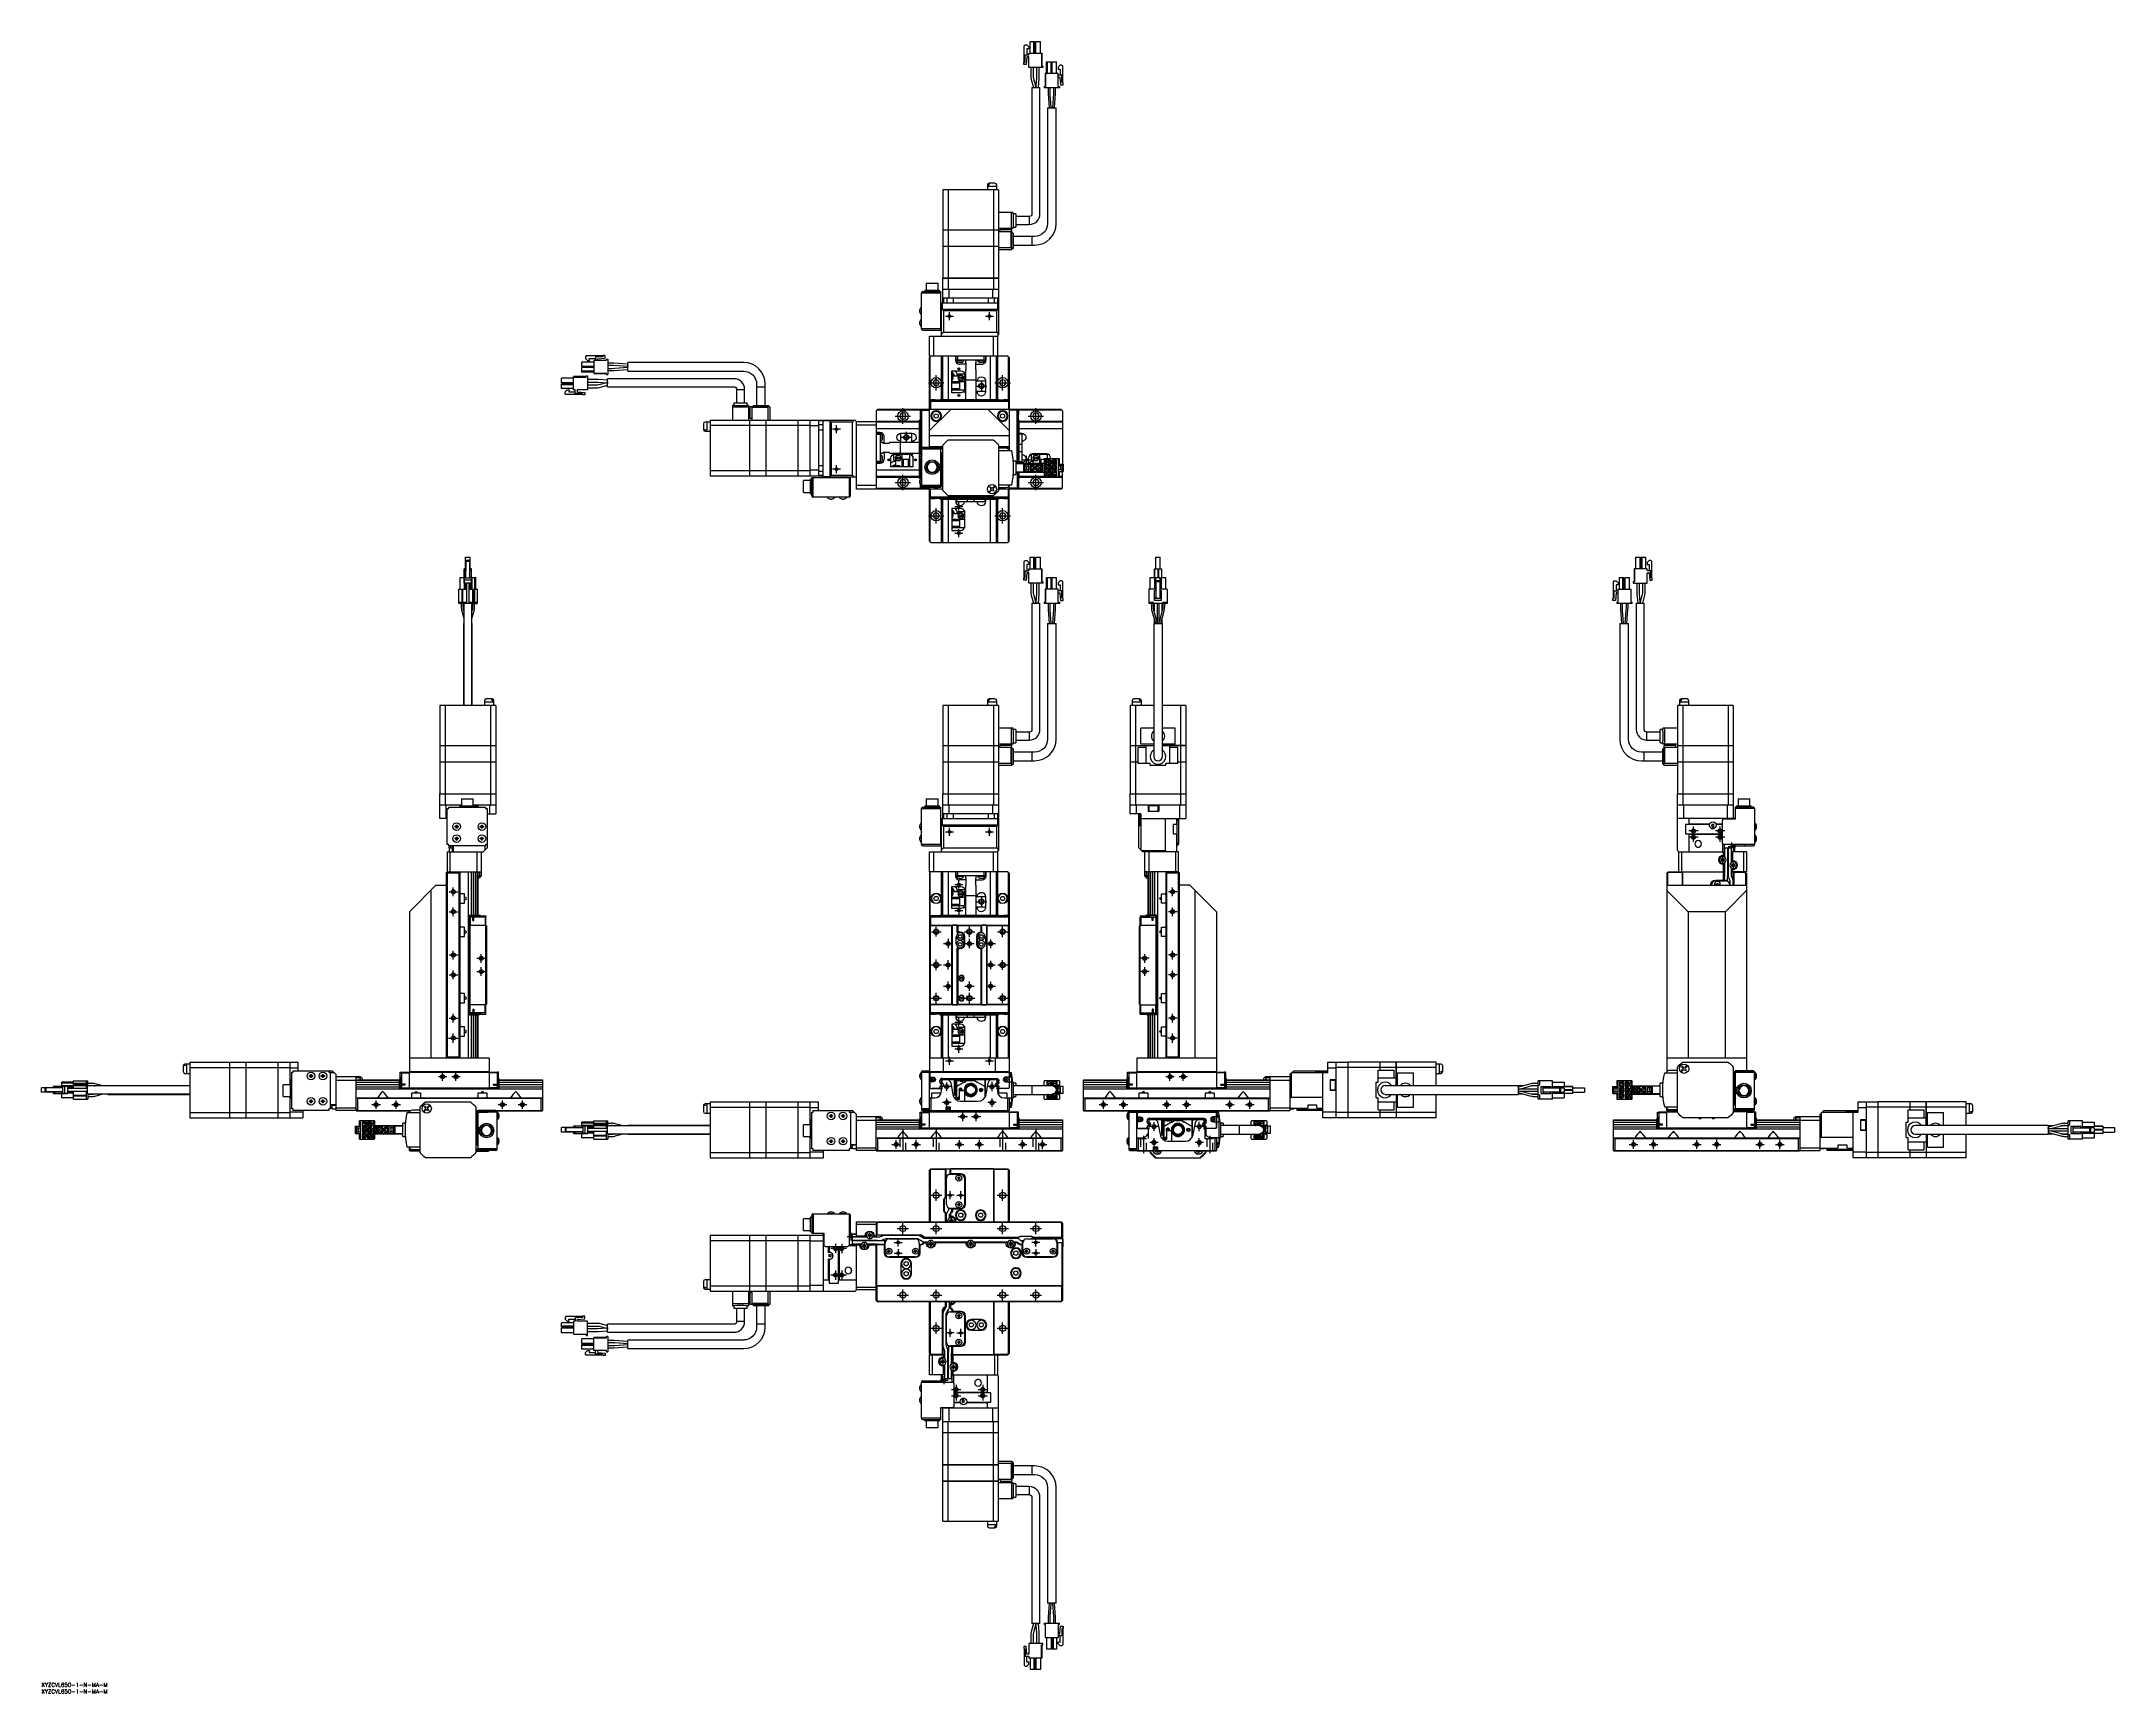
# Model space of a CAD drawing. Extents: x 0 to 1558, y -8 to 1234.
import ezdxf

# ---------------------------------------------------------------- set-up
doc = ezdxf.new("R2010")
doc.units = 0
doc.header["$LTSCALE"] = 0.5
doc.linetypes.add('CENTER', pattern=[50.8, 31.75, -6.35, 6.35, -6.35])
doc.linetypes.add('DASHED', pattern=[19.05, 12.7, -6.35])
for name, color, linetype in [('MSM_CENTER', 1, 'CENTER'), ('MSM_CONTINUOUS', 7, 'CONTINUOUS'), ('MSM_DASHED', 4, 'DASHED'), ('MSM_NARROW', 5, 'CONTINUOUS'), ('MSM_PART_NUMBER', 7, 'CONTINUOUS')]:
    doc.layers.add(name, color=color, linetype=linetype)
doc.styles.get("Standard").update_dxf_attribs({"font": 'txt.shx', "height": 3, "bigfont": 'bigfont.shx'})

msp = doc.modelspace()

# ---------------------------------------------------------------- linework, layer by layer
at = {"layer": 'MSM_CENTER'}
for p, q in [((682.6, 1024.5), (682.6, 1030.5)), ((712.6, 1024.5), (712.6, 1030.5)), ((679.6, 1027.5), (685.6, 1027.5)), ((709.6, 1027.5), (715.6, 1027.5)), ((672.6, 971.7), (672.6, 983.3)), ((722.6, 971.7), (722.6, 983.3)), ((666.8, 977.5), (678.4, 977.5)), ((702.6, 975), (710.6, 975)), ((706.6, 979), (706.6, 971)), ((716.8, 977.5), (728.4, 977.5)), ((641.8, 952.5), (653.4, 952.5)), ((647.6, 946.7), (647.6, 958.3)), ((741.8, 952.5), (753.4, 952.5)), ((747.6, 946.7), (747.6, 958.3)), ((600.6, 942.5), (594.6, 942.5)), ((597.6, 939.5), (597.6, 945.5)), ((646.1, 936.5), (654.1, 936.5)), ((650.1, 940.5), (650.1, 932.5)), ((737.6, 919.5), (743.6, 919.5)), ((740.6, 916.5), (740.6, 922.5)), ((600.6, 912.5), (594.6, 912.5)), ((597.6, 909.5), (597.6, 915.5)), ((647.6, 896.7), (647.6, 908.3)), ((747.6, 896.7), (747.6, 908.3)), ((641.8, 902.5), (653.4, 902.5)), ((741.8, 902.5), (753.4, 902.5)), ((666.8, 877.5), (678.4, 877.5)), ((672.6, 871.7), (672.6, 883.3)), ((686.6, 884.5), (692.6, 884.5)), ((689.6, 881.5), (689.6, 887.5)), ((716.8, 877.5), (728.4, 877.5)), ((722.6, 871.7), (722.6, 883.3)), ((686.6, 864.5), (692.6, 864.5)), ((689.6, 861.5), (689.6, 867.5)), ((679.6, 639.8), (685.6, 639.8)), ((682.6, 636.8), (682.6, 642.8)), ((709.6, 639.8), (715.6, 639.8)), ((712.6, 636.8), (712.6, 642.8)), ((1245.4, 640.5), (1238.4, 640.5)), ((1241.9, 632.3), (1241.9, 644)), ((1265.4, 640.5), (1258.4, 640.5)), ((1261.9, 632.3), (1261.9, 644)), ((1245.4, 635.8), (1238.4, 635.8)), ((1265.4, 635.8), (1258.4, 635.8)), ((1267.9, 628.8), (1273.9, 628.8)), ((1270.9, 625.8), (1270.9, 631.8)), ((306.4, 594.8), (312.9, 594.8)), ((309.6, 591.5), (309.6, 598)), ((686.6, 600.3), (692.6, 600.3)), ((689.6, 597.3), (689.6, 603.3)), ((853.7, 594.8), (847.2, 594.8)), ((850.4, 591.5), (850.4, 598)), ((306.4, 579.8), (312.9, 579.8)), ((309.6, 576.5), (309.6, 583)), ((686.6, 580.8), (692.6, 580.8)), ((689.6, 583.8), (689.6, 577.8)), ((702.6, 587.3), (710.6, 587.3)), ((706.6, 591.3), (706.6, 583.3)), ((853.7, 579.8), (847.2, 579.8)), ((850.4, 576.5), (850.4, 583)), ((669, 564.8), (676.3, 564.8)), ((672.6, 561.1), (672.6, 568.4)), ((693.6, 564.8), (701.6, 564.8)), ((697.6, 560.8), (697.6, 568.8)), ((718.6, 564.8), (726.6, 564.8)), ((722.6, 560.8), (722.6, 568.8)), ((306.4, 547.3), (312.9, 547.3)), ((309.6, 544), (309.6, 550.5)), ((330.6, 541.5), (330.6, 548)), ((678.1, 555.8), (685.1, 555.8)), ((681.6, 559.3), (681.6, 552.3)), ((694.1, 555.8), (701.1, 555.8)), ((697.6, 552.3), (697.6, 559.3)), ((710.1, 555.8), (717.1, 555.8)), ((713.6, 552.5), (713.6, 559)), ((829.4, 541.5), (829.4, 548)), ((853.7, 547.3), (847.2, 547.3)), ((850.4, 544), (850.4, 550.5)), ((306.4, 532.3), (312.9, 532.3)), ((309.6, 529), (309.6, 535.5)), ((327.4, 544.8), (333.9, 544.8)), ((327.4, 534.8), (333.9, 534.8)), ((330.6, 531.5), (330.6, 538)), ((668.6, 539.8), (676.6, 539.8)), ((672.6, 535.8), (672.6, 543.8)), ((678.1, 539.8), (685.1, 539.8)), ((681.6, 536.3), (681.6, 543.3)), ((710.4, 539.8), (716.9, 539.8)), ((713.6, 536.5), (713.6, 543)), ((719, 539.8), (726.3, 539.8)), ((722.6, 536.1), (722.6, 543.4)), ((832.7, 544.8), (826.2, 544.8)), ((832.7, 534.8), (826.2, 534.8)), ((829.4, 531.5), (829.4, 538)), ((853.7, 532.3), (847.2, 532.3)), ((850.4, 529), (850.4, 535.5)), ((668.6, 514.8), (676.6, 514.8)), ((672.6, 510.8), (672.6, 518.8)), ((678.1, 523.8), (685.1, 523.8)), ((681.6, 520.3), (681.6, 527.3)), ((693.6, 514.8), (701.6, 514.8)), ((694.1, 523.8), (701.1, 523.8)), ((697.6, 520.3), (697.6, 527.3)), ((697.6, 510.8), (697.6, 518.8)), ((710.1, 523.8), (717.1, 523.8)), ((713.6, 520.5), (713.6, 527)), ((719, 514.8), (726.3, 514.8)), ((722.6, 511.1), (722.6, 518.4)), ((306.4, 499.8), (312.9, 499.8)), ((309.6, 496.5), (309.6, 503)), ((689.6, 493.8), (689.6, 499.8)), ((853.7, 499.8), (847.2, 499.8)), ((850.4, 496.5), (850.4, 503)), ((306.1, 484.8), (313.1, 484.8)), ((309.6, 481.3), (309.6, 488.3)), ((686.6, 496.8), (692.6, 496.8)), ((853.9, 484.8), (846.9, 484.8)), ((850.4, 481.3), (850.4, 488.3)), ((679.6, 467.8), (685.6, 467.8)), ((682.6, 464.8), (682.6, 470.8)), ((686.6, 476.8), (692.6, 476.8)), ((689.6, 473.8), (689.6, 479.8)), ((709.6, 467.8), (715.6, 467.8)), ((712.6, 464.8), (712.6, 470.8)), ((298.4, 455.8), (304.8, 455.8)), ((301.6, 452.6), (301.6, 459)), ((308.4, 455.8), (314.8, 455.8)), ((311.6, 452.6), (311.6, 459)), ((845.2, 455.8), (851.6, 455.8)), ((848.4, 452.6), (848.4, 459)), ((855.2, 455.8), (861.6, 455.8)), ((858.4, 452.6), (858.4, 459)), ((251.6, 431.6), (251.6, 438)), ((266.6, 431.6), (266.6, 438)), ((346.6, 431.6), (346.6, 438)), ((361.6, 431.6), (361.6, 438)), ((683.8, 448.3), (677.4, 448.3)), ((680.6, 445.1), (680.6, 451.5)), ((680.6, 433.1), (680.6, 439.5)), ((718.1, 448.3), (711.1, 448.3)), ((714.6, 444.8), (714.6, 451.8)), ((714.6, 433.1), (714.6, 439.5)), ((798.4, 431.6), (798.4, 438)), ((813.4, 431.6), (813.4, 438)), ((845.9, 431.6), (845.9, 438)), ((860.9, 431.6), (860.9, 438)), ((893.4, 431.6), (893.4, 438)), ((908.4, 431.6), (908.4, 438)), ((248.4, 434.8), (254.8, 434.8)), ((263.4, 434.8), (269.8, 434.8)), ((343.4, 434.8), (349.8, 434.8)), ((358.4, 434.8), (364.8, 434.8)), ((683.8, 436.3), (677.4, 436.3)), ((689.1, 425.8), (696.1, 425.8)), ((692.6, 422.3), (692.6, 429.3)), ((699.1, 425.8), (706.1, 425.8)), ((702.6, 422.3), (702.6, 429.3)), ((717.8, 436.3), (711.4, 436.3)), ((795.2, 434.8), (801.6, 434.8)), ((810.2, 434.8), (816.6, 434.8)), ((836.4, 415.1), (836.4, 421.5)), ((842.7, 434.8), (849.1, 434.8)), ((857.7, 434.8), (864.1, 434.8)), ((870.4, 414.8), (870.4, 421.8)), ((890.2, 434.8), (896.6, 434.8)), ((905.2, 434.8), (911.6, 434.8)), ((642.6, 401.6), (642.6, 408)), ((647.6, 416.3), (647.6, 397.8)), ((657.6, 401.3), (657.6, 408.3)), ((672.6, 416.3), (672.6, 397.8)), ((690.1, 401.6), (690.1, 408)), ((705.1, 401.3), (705.1, 408.3)), ((722.6, 416.3), (722.6, 397.8)), ((737.6, 401.6), (737.6, 408)), ((747.6, 416.3), (747.6, 397.8)), ((752.6, 401.3), (752.6, 408.3)), ((828.4, 411.3), (828.4, 398.3)), ((839.6, 418.3), (833.2, 418.3)), ((839.6, 406.3), (833.2, 406.3)), ((836.4, 403.1), (836.4, 409.5)), ((873.9, 418.3), (866.9, 418.3)), ((873.6, 406.3), (867.2, 406.3)), ((870.4, 403.1), (870.4, 409.5)), ((878.4, 411.3), (878.4, 398.3)), ((1196.9, 401.6), (1196.9, 408)), ((1211.9, 401.3), (1211.9, 408.3)), ((1244.4, 401.6), (1244.4, 408)), ((1259.4, 401.3), (1259.4, 408.3)), ((1291.9, 401.6), (1291.9, 408)), ((1306.9, 401.3), (1306.9, 408.3)), ((639.4, 404.8), (645.8, 404.8)), ((654.4, 404.8), (660.8, 404.8)), ((686.9, 404.8), (693.3, 404.8)), ((701.9, 404.8), (708.3, 404.8)), ((734.4, 404.8), (740.8, 404.8)), ((749.4, 404.8), (755.8, 404.8)), ((1193.7, 404.8), (1200.1, 404.8)), ((1208.7, 404.8), (1215.1, 404.8)), ((1241.2, 404.8), (1247.6, 404.8)), ((1256.2, 404.8), (1262.6, 404.8)), ((1288.7, 404.8), (1295.1, 404.8)), ((1303.7, 404.8), (1310.1, 404.8)), ((668.4, 366.6), (676.9, 366.6)), ((672.6, 362.4), (672.6, 370.9)), ((686.1, 366.6), (680.1, 366.6)), ((683.1, 363.6), (683.1, 369.6)), ((688.1, 366.6), (694.1, 366.6)), ((691.1, 363.6), (691.1, 369.6)), ((718.4, 366.6), (726.9, 366.6)), ((722.6, 362.4), (722.6, 370.9)), ((647.6, 337.4), (647.6, 345.9)), ((672.6, 337.4), (672.6, 345.9)), ((722.6, 337.4), (722.6, 345.9)), ((747.6, 337.4), (747.6, 345.9)), ((596.9, 330.1), (596.9, 323.1)), ((601.6, 330.1), (601.6, 323.1)), ((605.6, 335.6), (611.6, 335.6)), ((608.6, 332.6), (608.6, 338.6)), ((641.1, 331.1), (647.1, 331.1)), ((643.4, 341.6), (651.9, 341.6)), ((644.1, 328.1), (644.1, 334.1)), ((668.4, 341.6), (676.9, 341.6)), ((718.4, 341.6), (726.9, 341.6)), ((743.4, 341.6), (751.9, 341.6)), ((750.6, 331.1), (744.6, 331.1)), ((747.6, 328.1), (747.6, 334.1)), ((605.1, 326.6), (593.4, 326.6)), ((641.1, 323.1), (647.1, 323.1)), ((644.1, 326.1), (644.1, 320.1)), ((750.6, 323.1), (744.6, 323.1)), ((747.6, 326.1), (747.6, 320.1)), ((605.1, 306.6), (593.4, 306.6)), ((596.9, 310.1), (596.9, 303.1)), ((601.6, 310.1), (601.6, 303.1)), ((643.4, 291.6), (651.9, 291.6)), ((647.6, 287.4), (647.6, 295.9)), ((668.4, 291.6), (676.9, 291.6)), ((672.6, 287.4), (672.6, 295.9)), ((718.4, 291.6), (726.9, 291.6)), ((722.6, 287.4), (722.6, 295.9)), ((743.4, 291.6), (751.9, 291.6)), ((747.6, 287.4), (747.6, 295.9)), ((668.4, 266.6), (676.9, 266.6)), ((672.6, 262.4), (672.6, 270.9)), ((683.1, 260.1), (683.1, 266.1)), ((691.1, 260.1), (691.1, 266.1)), ((718.4, 266.6), (726.9, 266.6)), ((722.6, 262.4), (722.6, 270.9)), ((686.1, 263.1), (680.1, 263.1)), ((688.1, 263.1), (694.1, 263.1)), ((675.6, 227.6), (681.6, 227.6)), ((678.6, 224.6), (678.6, 230.6)), ((684.1, 220.6), (691.1, 220.6)), ((687.6, 224.1), (687.6, 212.4)), ((704.1, 220.6), (711.1, 220.6)), ((707.6, 224.1), (707.6, 212.4)), ((684.1, 215.9), (691.1, 215.9)), ((704.1, 215.9), (711.1, 215.9))]:
    msp.add_line(p, q, dxfattribs=at)
at = {"layer": 'MSM_CONTINUOUS'}
for p, q in [((738.8, 1230.8), (739.5, 1231.5)), ((738.8, 1230.8), (739.5, 1231.5)), ((739.5, 1231.5), (740.8, 1231.5)), ((740.8, 1231.5), (742.3, 1230)), ((743.4, 1225.2), (743.4, 1234.1)), ((743.4, 1234.1), (746.8, 1234.1)), ((743.4, 1225.2), (743.4, 1234.1)), ((746.1, 1225.2), (746.1, 1234.1)), ((746.8, 1225.2), (746.8, 1234.1)), ((747.6, 1225.2), (747.6, 1234.1)), ((747.6, 1234.1), (751, 1234.1)), ((747.6, 1225.2), (747.6, 1234.1)), ((751, 1225.2), (751, 1234.1)), ((738.5, 1216.7), (738.5, 1218.2)), ((738.5, 1218.2), (738.8, 1218.2)), ((738.5, 1216.7), (738.5, 1218.2)), ((740.4, 1216.7), (738.5, 1216.7)), ((738.8, 1218.2), (738.8, 1230.8)), ((738.8, 1218.2), (738.8, 1230.8)), ((738.8, 1218.2), (739.5, 1218.7)), ((738.8, 1218.2), (739.5, 1218.7)), ((739.5, 1218.7), (739.5, 1224)), ((739.5, 1224), (742, 1224)), ((739.5, 1218.7), (739.5, 1224)), ((740.9, 1222.3), (740.4, 1216.7)), ((742.3, 1228.5), (740.8, 1228.6)), ((740.8, 1228.6), (740.8, 1224)), ((742.3, 1228.5), (740.8, 1228.6)), ((742, 1222.5), (741.1, 1222.5)), ((742.3, 1230), (742.3, 1228.5)), ((742.3, 1224.3), (742.3, 1225.2)), ((742.3, 1225.2), (752.2, 1225.2)), ((742.3, 1224.3), (742.3, 1225.2)), ((742.3, 1224.3), (742.3, 1224.3)), ((742.3, 1214.5), (742.3, 1222.2)), ((742.3, 1222.2), (742.3, 1222.2)), ((742.3, 1214.5), (742.3, 1222.2)), ((751.9, 1225.2), (751.9, 1215.5)), ((752.2, 1215.5), (752.2, 1225.2)), ((755.6, 1210), (755.6, 1218.9)), ((755.6, 1218.9), (759, 1218.9)), ((756.4, 1210), (756.4, 1218.9)), ((759, 1210), (759, 1218.9)), ((759.8, 1210), (759.8, 1218.9)), ((759.8, 1218.9), (763.2, 1218.9)), ((763.2, 1210), (763.2, 1218.9)), ((765.8, 1216.3), (764.3, 1214.8)), ((767.1, 1216.3), (765.8, 1216.3)), ((767.8, 1215.6), (767.1, 1216.3)), ((752.9, 1214.5), (742.3, 1214.5)), ((743.9, 1214.5), (743.9, 1207.2)), ((743.9, 1207.2), (744.1, 1205.6)), ((744.1, 1205.6), (745.7, 1199.5)), ((745.9, 1207.2), (745.9, 1214.5)), ((746.1, 1206.1), (745.9, 1207.2)), ((747.5, 1200.5), (746.1, 1206.1)), ((748.1, 1206.5), (747.5, 1200.5)), ((747.6, 1199.7), (747.5, 1200.5)), ((748.1, 1214.5), (748.1, 1206.6)), ((748.1, 1206.6), (748.1, 1206.5)), ((749.5, 1199.5), (750.1, 1206.3)), ((750.1, 1206.6), (750.1, 1214.5)), ((750.1, 1206.3), (750.1, 1206.6)), ((751.9, 1215.5), (752.9, 1215.5)), ((752.9, 1215.5), (752.9, 1214.5)), ((753.7, 1200.3), (753.7, 1199.3)), ((753.7, 1200.3), (754.7, 1200.3)), ((764.3, 1210), (754.5, 1210)), ((754.5, 1210), (754.5, 1200.3)), ((754.7, 1210), (754.7, 1200.3)), ((764.3, 1214.8), (764.3, 1213.3)), ((764.3, 1213.3), (765.8, 1213.4)), ((764.3, 1200.3), (764.3, 1210)), ((764.3, 1200.3), (765.3, 1200.3)), ((767.1, 1208.7), (764.6, 1208.7)), ((764.6, 1207.2), (765.5, 1207.2)), ((765.3, 1200.3), (765.3, 1199.3)), ((765.7, 1207), (766.2, 1201.5)), ((765.8, 1213.4), (765.8, 1208.7)), ((766.2, 1201.5), (768.1, 1201.5)), ((767.1, 1203.5), (767.1, 1208.7)), ((767.8, 1203), (767.1, 1203.5)), ((767.8, 1203), (767.8, 1215.6)), ((768.1, 1203), (767.8, 1203)), ((768.1, 1201.5), (768.1, 1203)), ((744.6, 1199.5), (750.6, 1199.5)), ((744.6, 1199.5), (744.6, 1104.5)), ((747.6, 1199.7), (746.8, 1199.5)), ((747.5, 1199.7), (747.5, 1199.6)), ((748.5, 1199.5), (747.5, 1199.6)), ((750.6, 1104.5), (750.6, 1199.5)), ((765.3, 1199.3), (753.7, 1199.3)), ((756.7, 1199.3), (756.7, 1195.7)), ((756.8, 1194.8), (757.6, 1184.3)), ((758.2, 1196.6), (758.2, 1199.3)), ((758.3, 1194), (758.2, 1196.6)), ((759.1, 1184.3), (758.3, 1194)), ((760.9, 1194.9), (760.1, 1184.3)), ((760.9, 1199.3), (760.9, 1195.6)), ((761.6, 1184.3), (762.4, 1194.8)), ((762.4, 1195.6), (762.4, 1199.3)), ((756.4, 1184.3), (762.9, 1184.3)), ((756.4, 1184.3), (756.4, 1097.3)), ((760.1, 1184.3), (760.1, 1184.3)), ((760.9, 1184.3), (760.1, 1184.3)), ((762.9, 1097.3), (762.9, 1184.3)), ((719.6, 1122.5), (677.6, 1122.5)), ((677.6, 1122.5), (677.6, 1092.6)), ((681.6, 1122.5), (681.6, 1092.6)), ((711.1, 1126.2), (711.1, 1125.1)), ((718.1, 1125.1), (711.1, 1125.1)), ((718.1, 1125), (711.1, 1125)), ((711.1, 1125), (711.1, 1122.5)), ((711.2, 1125.1), (711.2, 1125)), ((712, 1126), (712, 1126.2)), ((712.3, 1126), (712, 1126)), ((712.3, 1126), (712.3, 1126.2)), ((716.8, 1127.5), (712.4, 1127.5)), ((715.6, 1122.5), (715.6, 1092.6)), ((718.1, 1125.1), (718.1, 1126.2)), ((718.1, 1125), (718.1, 1125.1)), ((718.1, 1122.5), (718.1, 1125)), ((719.6, 1122.5), (719.6, 1092.6)), ((677.6, 1092.6), (719.6, 1092.6)), ((677.6, 1092.5), (677.6, 1080.3)), ((677.6, 1092.5), (719.6, 1092.5)), ((677.7, 1092.6), (677.7, 1092.5)), ((681.6, 1092.5), (681.6, 1080.3)), ((681.9, 1092.6), (681.9, 1092.5)), ((715.3, 1092.6), (715.3, 1092.5)), ((715.6, 1092.5), (715.6, 1080.3)), ((730.6, 1105.5), (719.6, 1105.5)), ((730.6, 1093.5), (719.6, 1093.5)), ((719.6, 1092.6), (719.6, 1092.5)), ((719.6, 1092.5), (719.6, 1056.3)), ((729, 1091), (719.6, 1091)), ((720.8, 1091), (720.8, 1092.5)), ((729.6, 1092.5), (720.8, 1092.5)), ((729, 1079), (729, 1091)), ((729.2, 1093.5), (729.2, 1105.5)), ((729.6, 1077.5), (729.6, 1092.5)), ((730.6, 1104.5), (730.6, 1105.5)), ((732.6, 1104.5), (730.6, 1104.5)), ((730.6, 1093.5), (730.6, 1094.5)), ((730.6, 1094.5), (732.6, 1094.5)), ((732.6, 1104.5), (732.6, 1094.5)), ((742.6, 1102.5), (732.6, 1102.5)), ((732.6, 1096.5), (742.6, 1096.5)), ((742.6, 1102.5), (742.6, 1096.5)), ((677.6, 1080.3), (719.6, 1080.3)), ((677.6, 1080.2), (677.6, 1056.3)), ((677.6, 1080.2), (719.6, 1080.2)), ((677.7, 1080.3), (677.7, 1080.2)), ((681.6, 1080.2), (681.6, 1056.3)), ((681.9, 1080.3), (681.9, 1080.2)), ((715.3, 1080.3), (715.3, 1080.2)), ((715.6, 1080.2), (715.6, 1056.3)), ((719.6, 1080.3), (719.6, 1080.2)), ((729.6, 1079), (719.6, 1079)), ((729.6, 1077.5), (719.6, 1077.5)), ((730.6, 1090.1), (729.6, 1090.1)), ((729.6, 1078.4), (730.6, 1078.4)), ((730.6, 1090.1), (730.6, 1078.4)), ((746.6, 1087.5), (730.6, 1087.5)), ((730.6, 1081), (746.6, 1081)), ((744.6, 1087.5), (744.6, 1081)), ((661.6, 1018), (661.6, 1045)), ((661.6, 1045), (676.1, 1045)), ((662.6, 1046), (676.1, 1046)), ((664.1, 1047), (675.1, 1047)), ((664.1, 1047), (664.1, 1046)), ((665.2, 1052.3), (674, 1052.3)), ((665.2, 1052.3), (665.2, 1047)), ((674, 1047), (674, 1052.3)), ((675.1, 1046), (675.1, 1047)), ((676.1, 1017), (676.1, 1046)), ((677.6, 1056.3), (719.6, 1056.3)), ((677.6, 1056.2), (719.6, 1056.2)), ((677.6, 1037.5), (677.6, 1056.2)), ((719.6, 1047.5), (677.6, 1047.5)), ((677.7, 1056.3), (677.7, 1056.2)), ((681.6, 1056.2), (681.6, 1047.5)), ((681.9, 1056.3), (681.9, 1056.2)), ((682.1, 1047.5), (682.1, 1041)), ((715.1, 1041), (715.1, 1047.5)), ((715.3, 1056.3), (715.3, 1056.2)), ((715.6, 1056.2), (715.6, 1047.5)), ((719.6, 1056.3), (719.6, 1056.2)), ((719.6, 1056.2), (719.6, 1013.5)), ((660.1, 1031.8), (660.3, 1031.8)), ((660.3, 1031.3), (660.1, 1031.3)), ((660.3, 1032.7), (660.3, 1032.7)), ((660.3, 1031.8), (660.3, 1031.3)), ((660.3, 1030.4), (660.3, 1030.4)), ((661.5, 1028.7), (661.5, 1034.4)), ((661.6, 1034.4), (661.5, 1034.4)), ((661.5, 1028.7), (661.6, 1028.7)), ((676.1, 1037), (676.6, 1037)), ((676.1, 1034), (676.6, 1034)), ((676.1, 1031.5), (676.6, 1031.5)), ((676.1, 1029), (676.6, 1029)), ((676.6, 1012.5), (676.6, 1037.5)), ((676.6, 1037.5), (719.6, 1037.5)), ((677.1, 1037.5), (677.1, 1032.5)), ((677.1, 1032.5), (678.1, 1031.5)), ((719.1, 1032.5), (677.1, 1032.5)), ((719.6, 1041), (677.6, 1041)), ((678.1, 1041), (678.1, 1037.5)), ((718.1, 1031.5), (678.1, 1031.5)), ((678.1, 1031.5), (678.1, 1015.5)), ((680.9, 1037.5), (680.9, 1041)), ((685.3, 1041), (685.3, 1037.5)), ((711.9, 1037.5), (711.9, 1041)), ((716.3, 1041), (716.3, 1037.5)), ((718.1, 1031.5), (719.1, 1032.5)), ((718.1, 1015.5), (718.1, 1031.5)), ((719.1, 1032.5), (719.1, 1041)), ((660.1, 1022.8), (660.3, 1022.8)), ((660.3, 1022.3), (660.1, 1022.3)), ((660.3, 1023.7), (660.3, 1023.7)), ((660.3, 1022.8), (660.3, 1022.3)), ((660.3, 1021.4), (660.3, 1021.4)), ((661.5, 1019.7), (661.5, 1025.4)), ((661.6, 1025.4), (661.5, 1025.4)), ((661.5, 1019.7), (661.6, 1019.7)), ((676.6, 1018), (661.6, 1018)), ((662.6, 1017), (676.1, 1017)), ((676.1, 1025), (676.6, 1025)), ((676.1, 1022.5), (676.6, 1022.5)), ((676.1, 1020), (676.6, 1020)), ((676.6, 1014), (678.1, 1015.5)), ((678.1, 1015.5), (718.1, 1015.5)), ((718.1, 1015.5), (719.6, 1014)), ((718.6, 1012.5), (719.6, 1013.5)), ((409.6, 997.7), (408.9, 997)), ((422.2, 997.7), (409.6, 997.7)), ((422.2, 997.7), (421.7, 997)), ((422.2, 998), (422.2, 997.7)), ((423.7, 998), (422.2, 998)), ((423.7, 996.1), (423.7, 998)), ((667.6, 997.5), (667.6, 1012.5)), ((667.6, 1012.5), (718.6, 1012.5)), ((726.6, 997.5), (667.6, 997.5)), ((668.6, 997.5), (667.6, 996.5)), ((670.6, 1012.5), (670.6, 997.5)), ((676.5, 965), (676.5, 997.5)), ((676.8, 965), (676.8, 997.5)), ((677.3, 997.5), (677.3, 965)), ((681.9, 965), (681.9, 997.5)), ((687.1, 997.5), (687.1, 994.5)), ((687.6, 994.5), (687.6, 997.5)), ((688.6, 997.5), (688.6, 994.5)), ((708.6, 994.5), (708.6, 997.5)), ((709.6, 997.5), (709.6, 994.5)), ((710.1, 994.5), (710.1, 997.5)), ((713.3, 997.5), (713.3, 965)), ((715.6, 997.5), (715.6, 1012.5)), ((717.9, 965), (717.9, 997.5)), ((718.4, 997.5), (718.4, 965)), ((718.6, 1012.5), (718.6, 997.5)), ((718.7, 997.5), (718.7, 965)), ((727.6, 996.5), (726.6, 997.5)), ((399.9, 972.2), (399.9, 982.1)), ((409.6, 982.1), (399.9, 982.1)), ((406.3, 989.7), (406.3, 993.1)), ((415.2, 993.1), (406.3, 993.1)), ((415.2, 989.7), (406.3, 989.7)), ((415.2, 988.9), (406.3, 988.9)), ((406.3, 985.5), (406.3, 988.9)), ((415.2, 986.3), (406.3, 986.3)), ((415.2, 985.5), (406.3, 985.5)), ((408.9, 997), (408.9, 995.7)), ((408.9, 995.7), (410.4, 994.2)), ((409.6, 981.8), (409.6, 982.8)), ((409.6, 982.8), (410.6, 982.8)), ((410.4, 994.2), (411.9, 994.2)), ((410.6, 982.8), (410.6, 972.2)), ((411.9, 994.2), (411.7, 995.7)), ((411.7, 995.7), (416.4, 995.7)), ((424.9, 994.2), (415.2, 994.2)), ((415.2, 994.2), (415.2, 984.4)), ((415.2, 984.6), (424.9, 984.6)), ((415.2, 984.4), (424.9, 984.4)), ((421.7, 997), (416.4, 997)), ((416.4, 997), (416.4, 994.5)), ((417.9, 994.5), (417.9, 995.4)), ((418.1, 995.6), (423.7, 996.1)), ((424.9, 995.2), (425.9, 995.2)), ((424.9, 994.2), (424.9, 995.2)), ((424.9, 983.6), (424.9, 984.6)), ((424.9, 983.6), (425.9, 983.6)), ((425.9, 995.2), (425.9, 983.6)), ((429.5, 992.3), (425.9, 992.3)), ((425.9, 990.8), (429.5, 990.8)), ((428.5, 988.1), (425.9, 988.1)), ((425.9, 986.6), (429.5, 986.6)), ((431.1, 988.2), (428.5, 988.1)), ((430.2, 990.8), (440.8, 990)), ((440.9, 991.5), (430.3, 992.3)), ((430.3, 986.7), (440.9, 987.5)), ((440.8, 989), (431.1, 988.2)), ((440.9, 990.8), (440.8, 990)), ((440.8, 990), (440.9, 990)), ((440.9, 986.3), (440.9, 992.8)), ((527.9, 992.8), (440.9, 992.8)), ((440.9, 986.3), (527.9, 986.3)), ((667.6, 929), (667.6, 996.5)), ((668.1, 964.5), (668.1, 997)), ((684.5, 986.5), (691.1, 986.5)), ((684.5, 970), (684.5, 986.5)), ((684.5, 985.7), (685, 985.2)), ((684.5, 984.2), (685.1, 984.2)), ((685.1, 984.2), (685.1, 982.7)), ((685.1, 982.7), (689.1, 982.7)), ((685.9, 983.2), (685.9, 982.7)), ((709.6, 994.5), (687.6, 994.5)), ((687.8, 994.5), (687.8, 994.3)), ((687.8, 994.3), (693.5, 994.3)), ((688.4, 982.7), (688.4, 983.2)), ((689.1, 982.7), (689.1, 984.2)), ((689.1, 984.2), (693.8, 984.2)), ((689.3, 992.9), (692, 992.9)), ((695.1, 991.5), (690.1, 991.5)), ((691, 983.2), (691, 982.9)), ((691.1, 982.9), (691.1, 983.2)), ((691.1, 983.2), (691.1, 982.9)), ((693.5, 994.3), (693.5, 994.5)), ((693.8, 984.2), (693.8, 972.2)), ((693.9, 984.6), (693.9, 971.9)), ((694.1, 973), (694.1, 983.5)), ((694.6, 994.5), (694.6, 992.5)), ((695.1, 992.5), (694.6, 992.5)), ((694.6, 987.5), (695.1, 987.5)), ((694.6, 987.5), (694.6, 965)), ((695.1, 987.5), (695.1, 992.5)), ((702.6, 992.5), (702.1, 992.5)), ((702.1, 992.5), (702.1, 987.5)), ((702.1, 991.5), (707.1, 991.5)), ((702.1, 987.5), (702.6, 987.5)), ((702.6, 992.5), (702.6, 994.5)), ((702.6, 965), (702.6, 987.5)), ((703.8, 994.5), (703.8, 994.3)), ((703.8, 994.3), (709.5, 994.3)), ((705.3, 992.9), (708, 992.9)), ((709.5, 994.3), (709.5, 994.5)), ((727.1, 964.5), (727.1, 997)), ((727.6, 996.5), (727.6, 927)), ((391, 977.5), (391, 980.9)), ((399.9, 980.9), (391, 980.9)), ((399.9, 977.5), (391, 977.5)), ((399.9, 977.5), (391, 977.5)), ((391, 973.3), (391, 976.7)), ((399.9, 976.7), (391, 976.7)), ((399.9, 976), (391, 976)), ((399.9, 973.3), (391, 973.3)), ((399.9, 973.3), (391, 973.3)), ((393.6, 970.7), (395.1, 972.2)), ((393.6, 969.4), (393.6, 970.7)), ((394.3, 968.7), (393.6, 969.4)), ((394.3, 968.7), (393.6, 969.4)), ((406.9, 968.7), (394.3, 968.7)), ((406.9, 968.7), (394.3, 968.7)), ((395.1, 972.2), (396.6, 972.2)), ((396.6, 972.2), (396.5, 970.7)), ((396.6, 972.2), (396.5, 970.7)), ((396.5, 970.7), (401.2, 970.7)), ((399.9, 981.8), (409.6, 981.8)), ((400.9, 972.2), (399.9, 972.2)), ((400.9, 972.2), (399.9, 972.2)), ((400.9, 972.2), (400.9, 972.2)), ((401.2, 969.4), (401.2, 971.9)), ((406.4, 969.4), (401.2, 969.4)), ((406.4, 969.4), (401.2, 969.4)), ((402.7, 971.9), (402.7, 971)), ((402.8, 970.8), (408.4, 970.3)), ((410.6, 972.2), (403, 972.2)), ((403, 972.2), (403, 972.2)), ((410.6, 972.2), (403, 972.2)), ((406.9, 968.7), (406.4, 969.4)), ((406.9, 968.7), (406.4, 969.4)), ((406.9, 968.4), (406.9, 968.7)), ((408.4, 968.4), (406.9, 968.4)), ((408.4, 968.4), (406.9, 968.4)), ((408.4, 970.3), (408.4, 968.4)), ((418.5, 980), (410.6, 980)), ((410.6, 978), (418.5, 978)), ((418, 975.8), (410.6, 975.8)), ((410.6, 973.8), (418, 973.8)), ((419, 976), (418, 975.8)), ((418, 973.8), (419.5, 974)), ((418.8, 980), (418.5, 980)), ((418.5, 978), (418.6, 978)), ((418.6, 978), (424.7, 977.4)), ((425.6, 979.4), (418.8, 980)), ((424.7, 977.4), (419, 976)), ((419.5, 974), (425.6, 975.6)), ((425.4, 977.5), (424.7, 977.4)), ((425.4, 977.5), (425.6, 976.7)), ((425.4, 977.4), (425.5, 977.4)), ((425.6, 978.4), (425.5, 977.4)), ((425.6, 974.5), (425.6, 980.5)), ((520.6, 980.5), (425.6, 980.5)), ((425.6, 974.5), (520.6, 974.5)), ((522.6, 972.5), (528.6, 972.5)), ((522.6, 972.5), (522.6, 962.5)), ((528.6, 962.5), (528.6, 972.5)), ((537.6, 976.5), (537.6, 960.5)), ((537.6, 974.5), (544.1, 974.5)), ((544.1, 960.5), (544.1, 976.5)), ((693.8, 978.2), (684.5, 978.2)), ((684.5, 977.7), (690.1, 977.7)), ((690.1, 977.2), (684.5, 977.2)), ((684.5, 973.2), (690.1, 973.2)), ((690.1, 972.7), (684.5, 972.7)), ((684.5, 972.2), (693.8, 972.2)), ((691.1, 970), (684.5, 970)), ((690.1, 978.2), (690.1, 972.2)), ((690.2, 981), (690.7, 981.8)), ((690.7, 980.3), (690.2, 981)), ((690.7, 981.8), (691.5, 981.8)), ((691.5, 980.3), (690.7, 980.3)), ((691.5, 981.8), (692, 981)), ((692, 981), (691.5, 980.3)), ((694.6, 970.5), (692.8, 970.5)), ((694.1, 979.5), (694.6, 979)), ((702.6, 979.5), (694.6, 979.5)), ((702.6, 979), (709.6, 979)), ((709.6, 971), (702.6, 971)), ((703.6, 970.5), (702.6, 970.5)), ((709.6, 979), (709.6, 970.5)), ((519.6, 960.5), (519.6, 949.5)), ((520.6, 960.5), (519.6, 960.5)), ((531.6, 959.1), (519.6, 959.1)), ((520.6, 962.5), (530.6, 962.5)), ((520.6, 962.5), (520.6, 960.5)), ((530.6, 960.5), (530.6, 962.5)), ((531.6, 960.5), (530.6, 960.5)), ((531.6, 960.5), (531.6, 949.5)), ((547.6, 959.5), (532.6, 959.5)), ((532.6, 959.5), (532.6, 950.7)), ((534.1, 950.7), (532.6, 950.7)), ((534.1, 958.9), (534.1, 949.5)), ((546.1, 958.9), (534.1, 958.9)), ((535, 960.5), (546.7, 960.5)), ((535, 960.5), (535, 959.5)), ((546.1, 959.5), (546.1, 949.5)), ((546.7, 959.5), (546.7, 960.5)), ((547.6, 959.5), (547.6, 949.5)), ((628.6, 957.5), (627.6, 956.5)), ((627.6, 956.5), (627.6, 897.5)), ((660.6, 957), (628.1, 957)), ((766.6, 957.5), (628.6, 957.5)), ((660.5, 956.3), (660.5, 953.3)), ((660.6, 956.3), (660.5, 956.3)), ((660.5, 953.3), (660.6, 953.3)), ((660.6, 957.3), (660.6, 923.9)), ((660.6, 957.3), (661.6, 957.3)), ((660.6, 956.8), (661.6, 956.8)), ((661.6, 957.3), (661.6, 897.7)), ((661.6, 957.3), (667.6, 957.3)), ((661.6, 956.8), (667.6, 956.8)), ((667.6, 941.5), (683.6, 957.5)), ((667.8, 963.5), (667.8, 957.5)), ((727.4, 963.5), (667.8, 963.5)), ((667.9, 964.5), (667.9, 963.5)), ((727.4, 964.5), (667.9, 964.5)), ((668.3, 963.5), (668.3, 957.5)), ((668.4, 964.5), (668.4, 963.5)), ((671.8, 964.6), (668.8, 964.6)), ((668.8, 964.6), (668.8, 964.5)), ((671.1, 953.4), (672.6, 954.2)), ((671.1, 951.6), (671.1, 953.4)), ((672.6, 950.8), (671.1, 951.6)), ((671.8, 964.5), (671.8, 964.6)), ((672.6, 954.2), (674.1, 953.4)), ((674.1, 951.6), (672.6, 950.8)), ((674.1, 953.4), (674.1, 951.6)), ((675.4, 964.5), (675.7, 965)), ((675.7, 965), (719.5, 965)), ((711.6, 957.5), (727.6, 941.5)), ((719.8, 964.5), (719.5, 965)), ((721.1, 953.4), (722.6, 954.2)), ((721.1, 951.6), (721.1, 953.4)), ((722.6, 950.8), (721.1, 951.6)), ((722.6, 954.2), (724.1, 953.4)), ((724.1, 951.6), (722.6, 950.8)), ((726.4, 964.6), (723.4, 964.6)), ((723.4, 964.6), (723.4, 964.5)), ((724.1, 953.4), (724.1, 951.6)), ((726.4, 964.5), (726.4, 964.6)), ((726.9, 964.5), (726.9, 963.5)), ((726.9, 963.5), (726.9, 957.5)), ((727.4, 964.5), (727.4, 963.5)), ((727.4, 963.5), (727.4, 957.5)), ((733.6, 957.3), (727.6, 957.3)), ((733.6, 956.8), (727.6, 956.8)), ((734.6, 957.3), (733.6, 957.3)), ((733.6, 916.8), (733.6, 957.3)), ((734.6, 956.8), (733.6, 956.8)), ((734.6, 916.8), (734.6, 957.3)), ((767.1, 957), (734.6, 957)), ((734.7, 956.3), (734.6, 956.3)), ((734.6, 953.3), (734.7, 953.3)), ((734.7, 953.3), (734.7, 956.3)), ((767.6, 956.5), (766.6, 957.5)), ((767.6, 956.5), (767.6, 916.2)), ((497.6, 946.7), (497.6, 942.3)), ((500.1, 948), (498.9, 948)), ((499.1, 942.2), (498.9, 942.2)), ((499.1, 941.9), (498.9, 941.9)), ((498.9, 941), (500.1, 941)), ((499.1, 942.2), (499.1, 941.9)), ((502.6, 948), (500.1, 948)), ((500.1, 948), (500.1, 941)), ((500.1, 948), (500.1, 941)), ((500.1, 948), (500.1, 948)), ((500.1, 941.1), (500.1, 941.1)), ((500.1, 941), (502.6, 941)), ((502.6, 949.5), (532.6, 949.5)), ((502.6, 949.5), (502.6, 907.5)), ((502.6, 945.5), (532.6, 945.5)), ((532.6, 949.5), (568.9, 949.5)), ((532.6, 907.5), (532.6, 949.5)), ((532.6, 907.5), (532.6, 949.5)), ((532.6, 949.5), (532.6, 949.5)), ((532.6, 945.5), (544.9, 945.5)), ((532.6, 945.2), (532.6, 945.2)), ((544.9, 907.5), (544.9, 949.5)), ((544.9, 907.5), (544.9, 949.5)), ((544.9, 949.5), (544.9, 949.5)), ((544.9, 945.5), (568.9, 945.5)), ((544.9, 945.2), (544.9, 945.2)), ((568.9, 949.5), (611.6, 949.5)), ((568.9, 907.5), (568.9, 949.5)), ((568.9, 907.5), (568.9, 949.5)), ((568.9, 949.5), (568.9, 949.5)), ((568.9, 945.5), (577.6, 945.5)), ((568.9, 945.2), (568.9, 945.2)), ((577.6, 949.5), (577.6, 907.5)), ((584.1, 945), (577.6, 945)), ((584.1, 949.5), (584.1, 907.5)), ((592.6, 949), (584.1, 949)), ((584.1, 946.2), (587.6, 946.2)), ((587.6, 941.8), (584.1, 941.8)), ((587.6, 906.5), (587.6, 949.5)), ((592.6, 949), (592.6, 907)), ((593.6, 948), (592.6, 949)), ((593.6, 948), (593.6, 908)), ((609.6, 948), (593.6, 948)), ((609.6, 948), (611.1, 949.5)), ((609.6, 908), (609.6, 948)), ((612.6, 948.5), (611.6, 949.5)), ((612.6, 897.5), (612.6, 948.5)), ((612.6, 948.5), (627.6, 948.5)), ((627.6, 945.5), (612.6, 945.5)), ((627.6, 948.6), (660.1, 948.6)), ((627.6, 948.3), (660.1, 948.3)), ((660.1, 947.8), (627.6, 947.8)), ((627.6, 943.2), (660.1, 943.2)), ((630.6, 940), (627.6, 940)), ((627.6, 939.5), (630.6, 939.5)), ((630.6, 938.5), (627.6, 938.5)), ((630.6, 939.5), (630.6, 917.5)), ((630.9, 939.4), (630.6, 939.4)), ((630.9, 933.7), (630.9, 939.4)), ((632.3, 935.2), (632.3, 937.8)), ((633.6, 932), (633.6, 937)), ((646.1, 932.5), (646.1, 939.5)), ((646.1, 939.5), (654.6, 939.5)), ((654.1, 939.5), (654.1, 932.5)), ((660.6, 949.7), (660.1, 949.4)), ((660.1, 905.6), (660.1, 949.4)), ((727.6, 937.5), (667.6, 937.5)), ((734.6, 949.7), (735.1, 949.4)), ((735.1, 916.8), (735.1, 949.4)), ((735.1, 948.6), (767.6, 948.6)), ((735.1, 948.3), (767.6, 948.3)), ((767.6, 947.8), (735.1, 947.8)), ((735.1, 943.2), (767.6, 943.2)), ((735.1, 939.5), (737.1, 939.5)), ((735.1, 939), (737.1, 939)), ((737.1, 939), (737.1, 918)), ((630.6, 933.7), (630.9, 933.7)), ((632.6, 932.5), (630.6, 932.5)), ((630.6, 924.5), (632.6, 924.5)), ((630.9, 923.4), (630.6, 923.4)), ((630.9, 917.7), (630.9, 923.4)), ((632.3, 919.2), (632.3, 921.8)), ((632.6, 932.5), (632.6, 932)), ((632.6, 932), (637.6, 932)), ((637.6, 925), (632.6, 925)), ((632.6, 925), (632.6, 924.5)), ((633.6, 925), (633.6, 920)), ((637.6, 932), (637.6, 932.5)), ((660.1, 932.5), (637.6, 932.5)), ((637.6, 924.5), (637.6, 925)), ((637.6, 924.5), (660.1, 924.5)), ((638.6, 914.4), (638.6, 921)), ((640.5, 923.8), (653.2, 923.8)), ((640.9, 919), (640.9, 923.7)), ((640.9, 923.7), (652.9, 923.7)), ((641.6, 924), (652.1, 924)), ((642.2, 921), (641.9, 921)), ((641.9, 921), (642.2, 921)), ((641.9, 920.9), (642.2, 920.9)), ((643.4, 921.4), (644.1, 921.9)), ((643.4, 920.6), (643.4, 921.4)), ((644.1, 920.1), (643.4, 920.6)), ((644.1, 921.9), (644.9, 921.4)), ((644.9, 920.6), (644.1, 920.1)), ((644.9, 921.4), (644.9, 920.6)), ((645.6, 932.5), (645.6, 924.5)), ((645.6, 924), (646.1, 924.5)), ((646.9, 923.7), (646.9, 914.4)), ((646.9, 920), (652.9, 920)), ((647.4, 914.4), (647.4, 920)), ((647.9, 920), (647.9, 914.4)), ((651.9, 914.4), (651.9, 920)), ((652.4, 920), (652.4, 914.4)), ((652.9, 914.4), (652.9, 923.7)), ((654.6, 933.5), (654.6, 932.5)), ((654.6, 924.5), (654.6, 922.7)), ((655.1, 921), (655.1, 914.4)), ((660.1, 922.3), (660.3, 922.3)), ((660.3, 921.8), (660.1, 921.8)), ((660.3, 923.2), (660.3, 923.2)), ((660.3, 922.3), (660.3, 921.8)), ((660.3, 920.9), (660.3, 920.9)), ((660.6, 920.2), (660.6, 904.9)), ((661.5, 919.2), (661.5, 924.9)), ((661.6, 924.9), (661.5, 924.9)), ((661.6, 927.8), (676.1, 927.8)), ((662.6, 929), (677.6, 929)), ((662.6, 928), (677.6, 928)), ((662.6, 928), (662.6, 927.8)), ((667.6, 929.5), (677.6, 929.5)), ((667.6, 927.8), (667.6, 928)), ((668.6, 928), (668.4, 927.8)), ((668.6, 929), (668.8, 929.5)), ((676.1, 928), (676.1, 929)), ((676.1, 900.2), (676.1, 927.8)), ((676.1, 924.9), (676.6, 924.9)), ((676.1, 923.5), (676.6, 923.5)), ((676.1, 920.6), (676.6, 920.6)), ((677.1, 925), (676.6, 924.5)), ((676.6, 924.9), (676.6, 900.1)), ((677.6, 925), (677.1, 925)), ((677.6, 929.2), (677.3, 929.5)), ((677.6, 896.5), (677.6, 930.5)), ((681.6, 934.5), (715.6, 934.5)), ((719.6, 930.5), (719.6, 896.5)), ((719.6, 929.5), (727.6, 929.5)), ((727.6, 929), (719.6, 929)), ((719.6, 928.5), (725, 928.5)), ((719.6, 926.5), (729.2, 926.5)), ((726.4, 929.5), (726.6, 929)), ((726.6, 928.1), (726.6, 929)), ((737.1, 931.2), (735.1, 931.2)), ((735.1, 925.8), (737.1, 925.8)), ((740.1, 920.9), (740.1, 920.4)), ((740.1, 920.4), (740.1, 920.1)), ((742.1, 916.8), (742.1, 921)), ((744, 923.8), (756.7, 923.8)), ((744.4, 919), (744.4, 923.7)), ((744.4, 923.7), (756.4, 923.7)), ((755.6, 924), (745.1, 924)), ((745.7, 921), (745.4, 921)), ((745.4, 921), (745.7, 921)), ((745.4, 920.9), (745.7, 920.9)), ((746.9, 921.4), (747.6, 921.9)), ((746.9, 920.6), (746.9, 921.4)), ((747.6, 920.1), (746.9, 920.6)), ((747.6, 921.9), (748.4, 921.4)), ((748.4, 920.6), (747.6, 920.1)), ((748.4, 921.4), (748.4, 920.6)), ((750.4, 923.7), (750.4, 916.8)), ((750.4, 920), (753.7, 920)), ((750.9, 916.8), (750.9, 920)), ((751.4, 920), (751.4, 916.8)), ((753.7, 920.1), (753.7, 906.9)), ((765, 920.4), (754, 920.4)), ((754.7, 920.4), (754.7, 918)), ((756.4, 920.4), (756.4, 923.7)), ((758.6, 921), (758.6, 920.4)), ((764.3, 920.4), (764.3, 906.6)), ((765.3, 917), (765.3, 920.1)), ((502.6, 911.5), (532.6, 911.5)), ((502.6, 907.5), (532.6, 907.5)), ((532.6, 911.8), (532.6, 911.8)), ((532.6, 911.5), (544.9, 911.5)), ((532.6, 907.6), (532.6, 907.6)), ((532.6, 907.5), (544.9, 907.5)), ((544.9, 911.8), (544.9, 911.8)), ((544.9, 911.5), (568.9, 911.5)), ((544.9, 907.6), (544.9, 907.6)), ((544.9, 907.5), (568.9, 907.5)), ((568.9, 911.8), (568.9, 911.8)), ((568.9, 911.5), (577.6, 911.5)), ((568.9, 907.6), (568.9, 907.6)), ((568.9, 907.5), (587.6, 907.5)), ((572.8, 895.1), (572.8, 903.9)), ((578.1, 903.9), (572.8, 903.9)), ((577.6, 912), (584.1, 912)), ((578.1, 894), (578.1, 905)), ((579.1, 905), (578.1, 905)), ((608.1, 906), (579.1, 906)), ((579.1, 892.5), (579.1, 906)), ((580.1, 891.5), (580.1, 906)), ((584.1, 915.2), (587.6, 915.2)), ((587.6, 910.8), (584.1, 910.8)), ((584.1, 908), (587.6, 908)), ((587.6, 907), (592.6, 907)), ((612.6, 906.5), (587.6, 906.5)), ((588.1, 906), (588.1, 906.5)), ((591.1, 906), (591.1, 906.5)), ((592.6, 907), (593.6, 908)), ((593.6, 908), (609.6, 908)), ((593.6, 906), (593.6, 906.5)), ((596.1, 906), (596.1, 906.5)), ((600.1, 906), (600.1, 906.5)), ((602.6, 906), (602.6, 906.5)), ((605.1, 906), (605.1, 906.5)), ((607.1, 906.5), (607.1, 891.5)), ((608.1, 892.5), (608.1, 906)), ((611.1, 906.5), (609.6, 908)), ((627.6, 918.5), (630.6, 918.5)), ((630.6, 917.5), (627.6, 917.5)), ((627.6, 917), (630.6, 917)), ((660.1, 911.8), (627.6, 911.8)), ((627.6, 907.2), (660.1, 907.2)), ((660.1, 906.7), (627.6, 906.7)), ((660.1, 906.4), (627.6, 906.4)), ((630.6, 917.7), (630.9, 917.7)), ((655.1, 914.4), (638.6, 914.4)), ((639.4, 914.4), (639.9, 914.9)), ((642.4, 919), (640.9, 919)), ((640.9, 914.4), (640.9, 915)), ((640.9, 915), (642.4, 915)), ((642.4, 918.3), (641.9, 918.3)), ((641.9, 915.8), (642.4, 915.8)), ((642.4, 915), (642.4, 919)), ((660.6, 905.3), (660.1, 905.6)), ((660.3, 904.2), (660.3, 904.2)), ((661.5, 919.2), (661.6, 919.2)), ((661.5, 900.2), (661.5, 905.9)), ((661.6, 905.9), (661.5, 905.9)), ((676.1, 916), (674.7, 916)), ((674.7, 912), (676.1, 912)), ((675.4, 914), (675.1, 914.5)), ((675.1, 913.5), (675.4, 914)), ((676.1, 919.1), (676.6, 919.1)), ((676.1, 905.9), (676.6, 905.9)), ((676.1, 904.5), (676.6, 904.5)), ((730.6, 919.3), (730.3, 919.3)), ((730.3, 907.7), (730.6, 907.7)), ((732.6, 918.5), (730.4, 918.5)), ((730.4, 908.5), (732.6, 908.5)), ((730.6, 919.3), (730.6, 918.5)), ((730.6, 908.5), (730.6, 907.7)), ((732.6, 918.5), (732.6, 908.5)), ((753.7, 916.8), (732.6, 916.8)), ((747.6, 916.5), (732.6, 916.5)), ((732.6, 910.5), (747.6, 910.5)), ((732.6, 910.3), (753.7, 910.3)), ((733.6, 910.3), (733.6, 897.7)), ((734.6, 910.3), (734.6, 897.8)), ((734.6, 905.3), (735.1, 905.6)), ((737.1, 918), (735.1, 918)), ((737.1, 917.5), (735.1, 917.5)), ((735.1, 905.6), (735.1, 910.3)), ((735.1, 907.2), (753.7, 907.2)), ((753.8, 906.7), (735.1, 906.7)), ((767.6, 906.4), (735.1, 906.4)), ((738.5, 910.8), (738.5, 916.2)), ((738.5, 916.2), (752.9, 916.2)), ((738.5, 910.8), (752.9, 910.8)), ((738.8, 910.8), (738.8, 916.2)), ((738.8, 915), (742.3, 915)), ((738.8, 912), (742.3, 912)), ((739.5, 910.8), (739.5, 916.2)), ((740.8, 912), (740.8, 915)), ((742.3, 910.8), (742.3, 916.2)), ((742.6, 916.5), (742.6, 916.2)), ((742.6, 910.8), (742.6, 910.5)), ((743.4, 915.2), (743.4, 911.8)), ((746.1, 915.2), (743.4, 915.2)), ((743.4, 911.8), (746.1, 911.8)), ((744.6, 914.3), (744.1, 914.3)), ((744.1, 912.7), (744.1, 914.3)), ((745.4, 914.3), (744.1, 914.3)), ((744.1, 912.8), (745.4, 912.8)), ((744.1, 912.7), (744.6, 912.7)), ((745.9, 919), (744.4, 919)), ((744.6, 916.8), (744.6, 916.5)), ((745.1, 914.4), (744.6, 914.4)), ((744.6, 914.3), (744.6, 914.4)), ((744.6, 912.8), (744.6, 912.6)), ((744.6, 912.6), (745.1, 912.6)), ((744.6, 910.5), (744.6, 910.3)), ((745.1, 914.3), (745.1, 914.4)), ((745.7, 914.3), (745.1, 914.3)), ((745.1, 912.6), (745.1, 912.8)), ((745.1, 912.7), (745.7, 912.7)), ((745.9, 918.3), (745.4, 918.3)), ((745.8, 913.9), (745.4, 914.3)), ((745.4, 912.8), (745.8, 913.1)), ((745.7, 914), (745.7, 914.3)), ((745.7, 912.7), (745.7, 913)), ((745.8, 913.1), (745.8, 913.9)), ((745.9, 916.8), (745.9, 919)), ((746.8, 914.5), (746.1, 915.2)), ((746.1, 911.8), (746.8, 912.6)), ((746.8, 912.6), (746.8, 914.5)), ((751, 915.2), (747.6, 915.2)), ((747.6, 915.2), (747.6, 911.8)), ((747.6, 911.8), (751, 911.8)), ((748.8, 914.3), (748.3, 914.3)), ((748.3, 912.7), (748.3, 914.3)), ((749.6, 914.3), (748.3, 914.3)), ((748.3, 912.8), (749.6, 912.8)), ((748.3, 912.7), (748.8, 912.7)), ((749.3, 914.4), (748.8, 914.4)), ((748.8, 914.3), (748.8, 914.4)), ((748.8, 912.8), (748.8, 912.6)), ((748.8, 912.6), (749.3, 912.6)), ((749.3, 914.3), (749.3, 914.4)), ((749.9, 914.3), (749.3, 914.3)), ((749.3, 912.6), (749.3, 912.8)), ((749.3, 912.7), (749.9, 912.7)), ((750, 913.9), (749.6, 914.3)), ((749.6, 912.8), (750, 913.1)), ((749.9, 914), (749.9, 914.3)), ((749.9, 912.7), (749.9, 913)), ((750, 913.1), (750, 913.9)), ((751, 911.8), (751, 915.2)), ((751.9, 913.8), (751.9, 916.2)), ((751.9, 910.8), (751.9, 913.3)), ((752.9, 910.8), (752.9, 916.2)), ((765, 906.6), (754, 906.6)), ((754.7, 917.5), (754.7, 914)), ((754.7, 913.5), (754.7, 913.5)), ((754.7, 913), (754.7, 910.1)), ((754.7, 909.6), (754.7, 909.6)), ((754.7, 909.1), (754.7, 909)), ((754.7, 908.5), (754.7, 906.6)), ((755.6, 919.4), (755.6, 916)), ((759, 919.4), (755.6, 919.4)), ((755.6, 916), (759, 916)), ((756.4, 915.2), (755.6, 914.5)), ((755.6, 914.5), (755.6, 912.6)), ((755.6, 912.6), (756.4, 911.8)), ((756.4, 911), (755.6, 910.3)), ((755.6, 910.3), (755.6, 908.4)), ((755.6, 908.4), (756.4, 907.6)), ((759, 915.2), (756.4, 915.2)), ((756.4, 911.8), (759, 911.8)), ((759, 911), (756.4, 911)), ((756.4, 907.6), (759, 907.6)), ((757, 918.5), (756.6, 918.1)), ((756.6, 918.1), (756.6, 917.3)), ((756.6, 917.3), (757, 917)), ((756.7, 914), (756.6, 913.9)), ((756.6, 913.9), (756.6, 913.1)), ((756.6, 913.1), (757, 912.8)), ((757, 910.1), (756.6, 909.7)), ((756.6, 909.7), (756.6, 908.9)), ((756.6, 908.9), (757, 908.6)), ((757.4, 918.5), (756.7, 918.5)), ((756.7, 918.5), (756.7, 918.2)), ((756.7, 917.2), (756.7, 916.9)), ((756.7, 916.9), (757.4, 916.9)), ((757.4, 914.3), (756.7, 914.3)), ((756.7, 914.3), (756.7, 914)), ((757, 914.3), (756.7, 914)), ((756.7, 913), (756.7, 912.7)), ((756.7, 912.7), (757.4, 912.7)), ((757.4, 910.1), (756.7, 910.1)), ((756.7, 910.1), (756.7, 909.8)), ((756.7, 908.8), (756.7, 908.5)), ((756.7, 908.5), (757.4, 908.5)), ((756.8, 917.5), (756.9, 917)), ((756.8, 909.5), (756.9, 910)), ((758.4, 918.5), (757, 918.5)), ((757, 917), (758.4, 917)), ((758.4, 914.3), (757, 914.3)), ((757, 912.8), (758.4, 912.8)), ((758.4, 910.1), (757, 910.1)), ((757, 908.6), (758.4, 908.6)), ((757.9, 918.6), (757.4, 918.6)), ((757.4, 918.6), (757.4, 918.5)), ((757.4, 917), (757.4, 916.8)), ((757.4, 916.8), (757.9, 916.8)), ((757.9, 914.4), (757.4, 914.4)), ((757.4, 914.4), (757.4, 914.3)), ((757.4, 912.8), (757.4, 912.6)), ((757.4, 912.6), (757.9, 912.6)), ((757.9, 910.2), (757.4, 910.2)), ((757.4, 910.2), (757.4, 910.1)), ((757.4, 908.6), (757.4, 908.4)), ((757.4, 908.4), (757.9, 908.4)), ((757.9, 918.6), (757.9, 918.5)), ((758.4, 918.5), (757.9, 918.5)), ((757.9, 916.8), (757.9, 917)), ((757.9, 916.9), (758.4, 916.9)), ((757.9, 914.4), (757.9, 914.3)), ((758.4, 914.3), (757.9, 914.3)), ((757.9, 912.6), (757.9, 912.8)), ((757.9, 912.7), (758.4, 912.7)), ((757.9, 910.2), (757.9, 910.1)), ((758.4, 910.1), (757.9, 910.1)), ((757.9, 908.4), (757.9, 908.6)), ((757.9, 908.5), (758.4, 908.5)), ((758.4, 917.4), (758.2, 917.9)), ((758.4, 909.6), (758.2, 909.1)), ((758.4, 914.3), (758.3, 914.3)), ((758.4, 912.8), (758.3, 912.8)), ((758.4, 918.5), (758.4, 916.9)), ((758.4, 914.3), (758.4, 912.7)), ((758.4, 910.1), (758.4, 908.5)), ((759, 916), (759, 919.4)), ((759, 911.8), (759, 915.2)), ((759, 907.6), (759, 911)), ((760.6, 919.4), (759.8, 918.7)), ((759.8, 918.7), (759.8, 916.8)), ((759.8, 916.8), (760.6, 916)), ((763.2, 915.2), (759.8, 915.2)), ((759.8, 915.2), (759.8, 911.8)), ((759.8, 911.8), (763.2, 911.8)), ((763.2, 911), (759.8, 911)), ((759.8, 911), (759.8, 907.6)), ((759.8, 907.6), (763.2, 907.6)), ((763.2, 919.4), (760.6, 919.4)), ((760.6, 916), (763.2, 916)), ((761.2, 918.5), (760.8, 918.1)), ((760.8, 918.1), (760.8, 917.3)), ((761, 917.9), (760.8, 917.4)), ((760.8, 917.3), (761.2, 917)), ((761.2, 914.3), (760.8, 913.9)), ((760.8, 913.9), (760.8, 913.1)), ((760.8, 913.1), (761.2, 912.8)), ((760.9, 909.8), (760.8, 909.7)), ((760.8, 909.7), (760.8, 908.9)), ((760.8, 908.9), (761.2, 908.6)), ((760.9, 918.5), (760.9, 918.2)), ((761.6, 918.5), (760.9, 918.5)), ((760.9, 917.2), (760.9, 916.9)), ((760.9, 916.9), (761.6, 916.9)), ((760.9, 914.3), (760.9, 914)), ((761.6, 914.3), (760.9, 914.3)), ((760.9, 913), (760.9, 912.7)), ((760.9, 912.7), (761.6, 912.7)), ((761.6, 910.1), (760.9, 910.1)), ((760.9, 910.1), (760.9, 909.8)), ((761.2, 910.1), (760.9, 909.8)), ((760.9, 908.8), (760.9, 908.5)), ((760.9, 908.5), (761.6, 908.5)), ((762.6, 918.5), (761.2, 918.5)), ((761.2, 917), (762.6, 917)), ((762.6, 914.3), (761.2, 914.3)), ((761.2, 912.8), (762.6, 912.8)), ((762.6, 910.1), (761.2, 910.1)), ((761.2, 908.6), (762.6, 908.6)), ((762.1, 918.6), (761.6, 918.6)), ((761.6, 918.6), (761.6, 918.5)), ((761.6, 917), (761.6, 916.8)), ((761.6, 916.8), (762.1, 916.8)), ((761.6, 914.4), (761.6, 914.3)), ((762.1, 914.4), (761.6, 914.4)), ((761.6, 912.8), (761.6, 912.6)), ((761.6, 912.6), (762.1, 912.6)), ((761.6, 910.2), (761.6, 910.1)), ((762.1, 910.2), (761.6, 910.2)), ((761.6, 908.6), (761.6, 908.4)), ((761.6, 908.4), (762.1, 908.4)), ((762.1, 918.6), (762.1, 918.5)), ((762.6, 918.5), (762.1, 918.5)), ((762.1, 916.8), (762.1, 917)), ((762.1, 916.9), (762.6, 916.9)), ((762.1, 914.4), (762.1, 914.3)), ((762.6, 914.3), (762.1, 914.3)), ((762.1, 912.6), (762.1, 912.8)), ((762.1, 912.7), (762.6, 912.7)), ((762.1, 910.2), (762.1, 910.1)), ((762.6, 910.1), (762.1, 910.1)), ((762.1, 908.4), (762.1, 908.6)), ((762.1, 908.5), (762.6, 908.5)), ((762.3, 917), (762.4, 917.5)), ((762.6, 918.5), (762.6, 916.9)), ((762.6, 914.3), (762.6, 912.7)), ((762.6, 910.1), (762.6, 908.5)), ((763.2, 916), (763.2, 919.4)), ((763.2, 911.8), (763.2, 915.2)), ((763.2, 907.6), (763.2, 911)), ((764.3, 917), (765.3, 917)), ((764.3, 916.2), (768.1, 916.2)), ((767.8, 915), (764.3, 915)), ((767.8, 912), (764.3, 912)), ((764.3, 910.8), (768.1, 910.8)), ((765.3, 910), (764.3, 910)), ((767.6, 906.7), (765.2, 906.7)), ((765.3, 906.9), (765.3, 910)), ((765.3, 907.2), (767.6, 907.2)), ((765.8, 915), (765.8, 912)), ((767.1, 916.2), (767.1, 910.8)), ((767.6, 898.5), (767.6, 910.8)), ((767.8, 916.2), (767.8, 910.8)), ((768.1, 916.2), (768.1, 910.8)), ((572.8, 895.1), (578.1, 895.1)), ((578.1, 894), (579.1, 894)), ((607.1, 891.5), (580.1, 891.5)), ((590.8, 891.5), (590.8, 891.4)), ((596.5, 891.4), (590.8, 891.4)), ((592.5, 890.2), (592.5, 890.2)), ((593.4, 890.2), (593.9, 890.2)), ((593.4, 890), (593.4, 890.2)), ((593.9, 890.2), (593.9, 890)), ((594.8, 890.2), (594.8, 890.2)), ((596.5, 891.4), (596.5, 891.5)), ((599.8, 891.5), (599.8, 891.4)), ((605.5, 891.4), (599.8, 891.4)), ((601.5, 890.2), (601.5, 890.2)), ((602.4, 890.2), (602.9, 890.2)), ((602.4, 890), (602.4, 890.2)), ((602.9, 890.2), (602.9, 890)), ((603.8, 890.2), (603.8, 890.2)), ((605.5, 891.4), (605.5, 891.5)), ((612.6, 900.5), (627.6, 900.5)), ((627.6, 897.5), (612.6, 897.5)), ((627.6, 898.5), (628.1, 898)), ((628.1, 898), (628.6, 897.5)), ((660.6, 898), (628.1, 898)), ((677.6, 897.5), (628.6, 897.5)), ((660.1, 903.3), (660.3, 903.3)), ((660.3, 902.8), (660.1, 902.8)), ((660.3, 903.3), (660.3, 902.8)), ((660.3, 901.9), (660.3, 901.9)), ((660.6, 901.2), (660.6, 898.7)), ((660.6, 901.2), (660.6, 897.8)), ((660.6, 898.7), (660.6, 898.7)), ((660.6, 898.3), (661.6, 898.3)), ((660.6, 897.8), (661.6, 897.8)), ((661.5, 900.2), (661.6, 900.2)), ((676.1, 900.2), (661.6, 900.2)), ((661.6, 898.2), (667.6, 898.2)), ((661.6, 897.7), (667.6, 897.7)), ((662.6, 900.2), (662.6, 900)), ((662.6, 900.1), (676.6, 900.1)), ((662.6, 900), (677.6, 900)), ((662.6, 899), (676.1, 899)), ((667.6, 900.1), (667.6, 900)), ((667.6, 858.5), (667.6, 899)), ((667.8, 891.5), (667.8, 897.5)), ((727.4, 891.5), (667.8, 891.5)), ((667.9, 890.5), (667.9, 891.5)), ((727.4, 890.5), (667.9, 890.5)), ((668.1, 858), (668.1, 890.5)), ((668.3, 900), (668.2, 900.1)), ((668.4, 900.1), (668.3, 900.1)), ((668.3, 891.5), (668.3, 897.5)), ((677, 900.1), (668.4, 900.1)), ((668.4, 890.5), (668.4, 891.5)), ((668.8, 890.5), (668.8, 890.4)), ((668.8, 890.4), (671.8, 890.4)), ((671.8, 890.4), (671.8, 890.5)), ((675.4, 890.5), (675.7, 890)), ((675.7, 890), (719.5, 890)), ((676.1, 901.6), (676.6, 901.6)), ((676.1, 900), (676.1, 899)), ((677.6, 899.5), (676.1, 899.5)), ((676.5, 857.5), (676.5, 890)), ((676.6, 900.5), (677.6, 899.5)), ((676.8, 857.5), (676.8, 890)), ((677.3, 890), (677.3, 857.5)), ((715.6, 892.5), (681.6, 892.5)), ((681.9, 857.5), (681.9, 890)), ((687.6, 888), (687.6, 890)), ((688.1, 888), (688.1, 890)), ((695.9, 890), (695.9, 888)), ((701.3, 888), (701.3, 890)), ((709.1, 890), (709.1, 888)), ((709.6, 890), (709.6, 888)), ((712, 895.2), (712.9, 896.1)), ((713.9, 896.5), (712.3, 894.9)), ((712.9, 896.1), (713.6, 896.8)), ((713, 898.8), (713.3, 899.2)), ((713.6, 898.2), (713, 898.8)), ((713.3, 899.2), (713.9, 898.6)), ((713.3, 890), (713.3, 857.5)), ((715.3, 898.6), (716.9, 900.2)), ((715.9, 895.9), (715.3, 896.5)), ((717.3, 899.8), (715.7, 898.2)), ((715.7, 896.8), (716.3, 896.2)), ((716.3, 896.2), (715.9, 895.9)), ((717.9, 857.5), (717.9, 890)), ((718.4, 890), (718.4, 857.5)), ((718.7, 890), (718.7, 857.5)), ((719.8, 890.5), (719.5, 890)), ((729.2, 900.5), (719.6, 900.5)), ((725, 898.5), (719.6, 898.5)), ((766.6, 897.5), (719.6, 897.5)), ((723.4, 890.5), (726.4, 890.5)), ((723.4, 890.5), (723.4, 890.5)), ((726.4, 890.5), (726.4, 890.5)), ((726.9, 891.5), (726.9, 897.5)), ((726.9, 890.5), (726.9, 891.5)), ((727.1, 858), (727.1, 890.5)), ((727.4, 891.5), (727.4, 897.5)), ((727.4, 890.5), (727.4, 891.5)), ((727.6, 858.5), (727.6, 900)), ((733.6, 898.2), (727.6, 898.2)), ((733.6, 897.7), (727.6, 897.7)), ((734.6, 898.3), (733.6, 898.3)), ((734.6, 897.8), (733.6, 897.8)), ((734.7, 901.7), (734.6, 901.7)), ((734.6, 898.7), (734.7, 898.7)), ((767.1, 898), (734.6, 898)), ((734.7, 898.7), (734.7, 901.7)), ((766.6, 897.5), (767.1, 898)), ((767.1, 898), (767.6, 898.5)), ((691.1, 883), (684.5, 883)), ((684.5, 883), (684.5, 866.5)), ((684.5, 882.2), (685, 881.7)), ((684.5, 880.7), (685.1, 880.7)), ((693.8, 874.7), (684.5, 874.7)), ((684.5, 874.2), (690.1, 874.2)), ((690.1, 873.7), (684.5, 873.7)), ((685.1, 880.7), (685.1, 879.2)), ((685.1, 879.2), (689.1, 879.2)), ((685.9, 879.7), (685.9, 879.2)), ((709.1, 888), (688.1, 888)), ((688.4, 879.2), (688.4, 879.7)), ((689.1, 879.2), (689.1, 880.7)), ((689.1, 880.7), (693.8, 880.7)), ((690.1, 874.7), (690.1, 868.7)), ((690.5, 885), (690.2, 885)), ((690.2, 877.5), (690.7, 878.3)), ((690.7, 876.8), (690.2, 877.5)), ((691, 885), (690.5, 885)), ((690.7, 878.3), (691.5, 878.3)), ((691.5, 876.8), (690.7, 876.8)), ((691, 879.7), (691, 879.4)), ((691.1, 879.4), (691.1, 879.7)), ((691.1, 879.7), (691.1, 879.4)), ((691.5, 878.3), (692, 877.5)), ((692, 877.5), (691.5, 876.8)), ((693.8, 880.7), (693.8, 868.7)), ((693.9, 881.1), (693.9, 868.4)), ((694.1, 869.5), (694.1, 880)), ((667.6, 858.5), (668.6, 857.5)), ((668.6, 857.5), (726.6, 857.5)), ((684.5, 869.7), (690.1, 869.7)), ((690.1, 869.2), (684.5, 869.2)), ((684.5, 868.7), (693.8, 868.7)), ((684.5, 866.5), (691.1, 866.5)), ((726.6, 857.5), (727.1, 858)), ((727.1, 858), (727.6, 858.5)), ((318.9, 837.5), (318.9, 846.4)), ((318.9, 846.4), (322.3, 846.4)), ((318.9, 837.5), (318.9, 846.4)), ((318.9, 837.5), (318.9, 846.4)), ((319.1, 843.8), (319.1, 842.3)), ((319.1, 843.1), (319.1, 843.8)), ((322.1, 843.8), (319.1, 843.8)), ((319.1, 830.5), (319.1, 843.1)), ((322.1, 843.1), (319.1, 843.1)), ((319.1, 842.3), (319.1, 840.8)), ((322.1, 843.1), (322.1, 843.8)), ((322.1, 830.5), (322.1, 843.1)), ((322.3, 837.5), (322.3, 846.4)), ((738.8, 843.1), (739.5, 843.8)), ((738.8, 843.1), (739.5, 843.8)), ((738.8, 830.5), (738.8, 843.1)), ((738.8, 830.5), (738.8, 843.1)), ((739.5, 843.8), (740.8, 843.8)), ((740.8, 843.8), (742.3, 842.3)), ((742.3, 842.3), (742.3, 840.8)), ((743.4, 837.5), (743.4, 846.4)), ((743.4, 846.4), (746.8, 846.4)), ((743.4, 837.5), (743.4, 846.4)), ((746.1, 837.5), (746.1, 846.4)), ((746.8, 837.5), (746.8, 846.4)), ((747.6, 837.5), (747.6, 846.4)), ((747.6, 846.4), (751, 846.4)), ((747.6, 837.5), (747.6, 846.4)), ((751, 837.5), (751, 846.4)), ((837.7, 837.5), (837.7, 846.4)), ((837.7, 837.5), (837.7, 846.4)), ((837.7, 846.4), (841.1, 846.4)), ((837.7, 837.5), (837.7, 846.4)), ((841.1, 837.5), (841.1, 846.4)), ((1198.5, 837.5), (1198.5, 846.4)), ((1198.5, 846.4), (1201.9, 846.4)), ((1198.5, 837.5), (1198.5, 846.4)), ((1201.9, 837.5), (1201.9, 846.4)), ((1202.7, 837.5), (1202.7, 846.4)), ((1202.7, 846.4), (1206.1, 846.4)), ((1202.7, 837.5), (1202.7, 846.4)), ((1203.4, 837.5), (1203.4, 846.4)), ((1206.1, 837.5), (1206.1, 846.4)), ((1208.7, 843.8), (1207.2, 842.3)), ((1208.7, 843.8), (1207.2, 842.3)), ((1207.2, 842.3), (1207.2, 840.8)), ((1207.2, 842.3), (1207.2, 840.8)), ((1210, 843.8), (1208.7, 843.8)), ((1210.7, 843.1), (1210, 843.8)), ((1210.7, 830.5), (1210.7, 843.1)), ((314.7, 831.1), (317.9, 831.1)), ((314.7, 822.2), (314.7, 831.1)), ((317.9, 836.5), (317.9, 837.5)), ((317.9, 837.5), (317.9, 827.8)), ((317.9, 837.5), (317.9, 837.5)), ((319.1, 837.5), (317.9, 837.5)), ((317.9, 836.2), (317.9, 836.5)), ((317.9, 831), (317.9, 836.2)), ((319.1, 836.2), (317.9, 836.2)), ((317.9, 834.7), (317.9, 834.6)), ((317.9, 834.4), (317.9, 834.7)), ((317.9, 834.6), (317.9, 829)), ((317.9, 826.8), (317.9, 834.4)), ((317.9, 830.5), (317.9, 831)), ((319.1, 831), (317.9, 831)), ((317.9, 829), (317.9, 830.5)), ((323.3, 830.5), (317.9, 830.5)), ((323.3, 829), (317.9, 829)), ((317.9, 827.8), (317.9, 826.8)), ((317.9, 826.8), (317.9, 826.8)), ((323.3, 826.8), (317.9, 826.8)), ((318.1, 822.2), (318.1, 826.8)), ((318.9, 822.2), (318.9, 826.8)), ((319.1, 840.9), (319.1, 836.2)), ((319.1, 840.8), (319.1, 840.9)), ((319.1, 836.5), (319.1, 836.2)), ((319.1, 831), (319.1, 836.2)), ((319.1, 830.5), (319.1, 831)), ((319.6, 826.8), (319.6, 819.4)), ((319.6, 826.8), (319.6, 818.9)), ((321.6, 819.4), (321.6, 826.8)), ((323.3, 837.5), (322.1, 837.5)), ((323.3, 836.2), (322.1, 836.2)), ((323.3, 831), (322.1, 831)), ((322.3, 822.2), (322.3, 826.8)), ((323.1, 822.2), (323.1, 826.8)), ((323.3, 836.5), (323.3, 837.5)), ((323.3, 836.2), (323.3, 836.5)), ((323.3, 831), (323.3, 836.2)), ((323.3, 831.1), (326.5, 831.1)), ((323.3, 830.5), (323.3, 831)), ((323.3, 829), (323.3, 830.5)), ((323.3, 826.8), (323.3, 829)), ((323.8, 822.2), (323.8, 831.1)), ((325.7, 822.2), (325.7, 831.1)), ((326.5, 822.2), (326.5, 831.1)), ((738.5, 829), (738.5, 830.5)), ((738.5, 830.5), (738.8, 830.5)), ((738.5, 829), (738.5, 830.5)), ((740.4, 829), (738.5, 829)), ((738.8, 830.5), (739.5, 831)), ((738.8, 830.5), (739.5, 831)), ((739.5, 831), (739.5, 836.2)), ((739.5, 836.2), (742, 836.2)), ((739.5, 831), (739.5, 836.2)), ((740.9, 834.6), (740.4, 829)), ((742.3, 840.8), (740.8, 840.9)), ((740.8, 840.9), (740.8, 836.2)), ((742.3, 840.8), (740.8, 840.9)), ((742, 834.7), (741.1, 834.7)), ((742.3, 836.5), (742.3, 837.5)), ((742.3, 837.5), (752.2, 837.5)), ((742.3, 836.5), (742.3, 837.5)), ((742.3, 836.5), (742.3, 836.5)), ((742.3, 826.8), (742.3, 834.4)), ((742.3, 834.4), (742.3, 834.4)), ((742.3, 826.8), (742.3, 834.4)), ((752.9, 826.8), (742.3, 826.8)), ((743.9, 826.8), (743.9, 819.4)), ((745.9, 819.4), (745.9, 826.8)), ((748.1, 826.8), (748.1, 818.9)), ((750.1, 818.9), (750.1, 826.8)), ((751.9, 837.5), (751.9, 827.8)), ((751.9, 827.8), (752.9, 827.8)), ((752.2, 827.8), (752.2, 837.5)), ((752.9, 827.8), (752.9, 826.8)), ((755.6, 822.2), (755.6, 831.1)), ((755.6, 831.1), (759, 831.1)), ((756.4, 822.2), (756.4, 831.1)), ((759, 822.2), (759, 831.1)), ((759.8, 822.2), (759.8, 831.1)), ((759.8, 831.1), (763.2, 831.1)), ((763.2, 822.2), (763.2, 831.1)), ((765.8, 828.5), (764.3, 827)), ((764.3, 827), (764.3, 825.5)), ((767.1, 828.5), (765.8, 828.5)), ((767.8, 827.8), (767.1, 828.5)), ((767.8, 815.2), (767.8, 827.8)), ((833.5, 831.1), (836.9, 831.1)), ((833.5, 822.2), (833.5, 831.1)), ((836.7, 836.5), (836.7, 837.5)), ((836.7, 837.5), (836.7, 837.5)), ((836.7, 837.5), (836.7, 831.1)), ((836.7, 837.5), (842.1, 837.5)), ((836.7, 836.2), (836.7, 836.5)), ((836.7, 831.1), (836.7, 836.2)), ((836.7, 834.4), (836.7, 834.7)), ((836.7, 834.7), (836.7, 834.6)), ((836.7, 834.6), (836.7, 831.1)), ((836.7, 831.1), (836.7, 834.4)), ((836.9, 822.2), (836.9, 831.1)), ((836.9, 827.8), (837.7, 827.8)), ((836.9, 826.8), (837.7, 826.8)), ((837.7, 822.2), (837.7, 831.1)), ((837.7, 831.1), (841.1, 831.1)), ((840.9, 828.5), (837.9, 828.5)), ((837.9, 815.2), (837.9, 828.5)), ((840.9, 827.8), (837.9, 827.8)), ((839.2, 837.5), (839.2, 831.1)), ((839.7, 837.5), (839.7, 831.1)), ((840.9, 815.2), (840.9, 828.5)), ((841.1, 822.2), (841.1, 831.1)), ((841.1, 827.8), (841.9, 827.8)), ((841.1, 826.8), (841.9, 826.8)), ((841.9, 831.1), (845.3, 831.1)), ((841.9, 822.2), (841.9, 831.1)), ((842.1, 837.5), (842.1, 831.1)), ((845.3, 822.2), (845.3, 831.1)), ((1181.7, 827.8), (1182.4, 828.5)), ((1181.7, 815.2), (1181.7, 827.8)), ((1182.4, 828.5), (1183.7, 828.5)), ((1183.7, 828.5), (1185.2, 827)), ((1185.2, 827), (1185.2, 825.5)), ((1186.3, 822.2), (1186.3, 831.1)), ((1186.3, 831.1), (1189.7, 831.1)), ((1188.9, 822.2), (1188.9, 831.1)), ((1189.7, 822.2), (1189.7, 831.1)), ((1190.5, 831.1), (1193.9, 831.1)), ((1190.5, 822.2), (1190.5, 831.1)), ((1193.9, 822.2), (1193.9, 831.1)), ((1196.6, 827.8), (1196.6, 826.8)), ((1197.6, 827.8), (1196.6, 827.8)), ((1196.6, 827.8), (1196.6, 826.8)), ((1196.6, 826.8), (1207.2, 826.8)), ((1197.6, 837.5), (1197.3, 837.5)), ((1197.3, 837.5), (1197.3, 827.8)), ((1197.6, 837.5), (1197.6, 827.8)), ((1207.2, 837.5), (1197.6, 837.5)), ((1197.6, 837.5), (1197.6, 827.8)), ((1199.4, 826.8), (1199.4, 818.9)), ((1201.4, 818.9), (1201.4, 826.8)), ((1203.6, 826.8), (1203.6, 819.4)), ((1205.6, 819.4), (1205.6, 826.8)), ((1207.2, 840.8), (1208.7, 840.9)), ((1207.2, 836.5), (1207.2, 837.5)), ((1207.2, 826.8), (1207.2, 834.4)), ((1210, 836.2), (1207.5, 836.2)), ((1207.5, 834.7), (1208.4, 834.7)), ((1208.6, 834.6), (1209.1, 829)), ((1208.6, 834.6), (1208.7, 833.4)), ((1208.6, 834.6), (1209.1, 829)), ((1208.6, 834.6), (1208.7, 833.4)), ((1208.7, 840.9), (1208.7, 836.2)), ((1208.7, 840.9), (1208.7, 836.2)), ((1208.7, 833.4), (1208.7, 833.4)), ((1209.1, 829), (1211, 829)), ((1210, 831), (1210, 836.2)), ((1210.7, 830.5), (1210, 831)), ((1211, 830.5), (1210.7, 830.5)), ((1211, 829), (1211, 830.5)), ((313.7, 811.5), (313.7, 822.2)), ((313.7, 822.2), (319.6, 822.2)), ((313.7, 812.5), (319.6, 812.5)), ((317.6, 811.5), (313.7, 811.5)), ((315.6, 811.5), (315.6, 808.9)), ((316.1, 822.2), (316.1, 812.5)), ((316.6, 822.2), (316.6, 812.5)), ((317.1, 808.9), (317.1, 811.5)), ((317.6, 811.8), (323.6, 811.8)), ((317.6, 811.8), (317.6, 734.8)), ((319.6, 819.4), (319.6, 818.2)), ((319.6, 818.9), (319.6, 818.7)), ((319.6, 818.7), (319.6, 811.8)), ((319.6, 818.2), (319.6, 811.8)), ((321.6, 822.2), (327.5, 822.2)), ((321.6, 818.2), (321.6, 819.4)), ((321.6, 811.8), (321.6, 818.2)), ((321.6, 812.5), (327.5, 812.5)), ((323.6, 734.8), (323.6, 811.8)), ((323.6, 811.5), (327.5, 811.5)), ((324, 822.2), (324, 812.5)), ((324, 811.5), (324, 808.9)), ((324.5, 822.2), (324.5, 812.5)), ((324.5, 822.2), (324.5, 812.5)), ((325, 822.2), (325, 812.5)), ((325.1, 822.2), (325.1, 812.5)), ((325.5, 808.9), (325.5, 811.5)), ((325.6, 822.2), (325.6, 812.5)), ((327.5, 822.2), (327.5, 811.5)), ((743.9, 819.4), (744.1, 817.9)), ((744.1, 817.9), (745.7, 811.8)), ((744.6, 811.8), (750.6, 811.8)), ((744.6, 811.8), (744.6, 716.8)), ((746.1, 818.4), (745.9, 819.4)), ((747.5, 812.7), (746.1, 818.4)), ((747.6, 812), (746.8, 811.8)), ((748.1, 818.8), (747.5, 812.7)), ((747.6, 812), (747.5, 812.7)), ((747.5, 812), (747.5, 811.9)), ((748.5, 811.8), (747.5, 811.9)), ((748.1, 818.9), (748.1, 818.8)), ((749.5, 811.8), (750.1, 818.6)), ((750.1, 818.6), (750.1, 818.9)), ((750.6, 716.8), (750.6, 811.8)), ((753.7, 812.5), (753.7, 811.5)), ((753.7, 812.5), (754.7, 812.5)), ((765.3, 811.5), (753.7, 811.5)), ((764.3, 822.2), (754.5, 822.2)), ((754.5, 822.2), (754.5, 812.5)), ((754.7, 822.2), (754.7, 812.5)), ((756.7, 811.5), (756.7, 807.9)), ((758.2, 808.9), (758.2, 811.5)), ((760.9, 811.5), (760.9, 807.9)), ((762.4, 807.9), (762.4, 811.5)), ((764.3, 825.5), (765.8, 825.7)), ((764.3, 812.5), (764.3, 822.2)), ((764.3, 812.5), (765.3, 812.5)), ((767.1, 821), (764.6, 821)), ((764.6, 819.5), (765.5, 819.5)), ((765.3, 812.5), (765.3, 811.5)), ((765.7, 819.3), (766.2, 813.7)), ((765.8, 825.7), (765.8, 821)), ((766.2, 813.7), (768.1, 813.7)), ((767.1, 815.7), (767.1, 821)), ((767.8, 815.2), (767.1, 815.7)), ((768.1, 815.2), (767.8, 815.2)), ((768.1, 813.7), (768.1, 815.2)), ((837.9, 822.2), (832.5, 822.2)), ((832.5, 822.2), (832.5, 811.5)), ((832.5, 812.5), (835.9, 812.5)), ((846.3, 811.5), (832.5, 811.5)), ((834.4, 811.5), (834.4, 808.9)), ((835.9, 811.5), (835.9, 812.5)), ((836, 808.9), (836, 811.5)), ((836.4, 811.5), (836.4, 806)), ((836.7, 813.7), (836.7, 821.3)), ((837.9, 821), (836.7, 821)), ((837.9, 815.7), (836.7, 815.7)), ((842.1, 815.2), (836.7, 815.2)), ((842.1, 813.7), (836.7, 813.7)), ((838.7, 811.5), (838.7, 796.5)), ((840.2, 797.6), (840.2, 811.5)), ((846.3, 822.2), (840.9, 822.2)), ((842.1, 821), (840.9, 821)), ((842.1, 815.7), (840.9, 815.7)), ((842.1, 813.7), (842.1, 821.3)), ((842.4, 806), (842.4, 811.5)), ((842.9, 811.5), (842.9, 812.5)), ((842.9, 812.5), (846.3, 812.5)), ((842.9, 811.5), (842.9, 808.9)), ((844.4, 808.9), (844.4, 811.5)), ((846.3, 822.2), (846.3, 811.5)), ((1181.4, 813.7), (1181.4, 815.2)), ((1181.4, 815.2), (1181.7, 815.2)), ((1183.3, 813.7), (1181.4, 813.7)), ((1181.7, 815.2), (1182.4, 815.7)), ((1182.4, 815.7), (1182.4, 821)), ((1182.4, 821), (1184.9, 821)), ((1183.8, 819.3), (1183.3, 813.7)), ((1185.2, 825.5), (1183.7, 825.7)), ((1183.7, 825.7), (1183.7, 821)), ((1184.9, 819.5), (1184, 819.5)), ((1184.2, 812.5), (1184.2, 811.5)), ((1184.2, 812.5), (1185.2, 812.5)), ((1195.8, 811.5), (1184.2, 811.5)), ((1185.2, 822.2), (1195, 822.2)), ((1185.2, 812.5), (1185.2, 822.2)), ((1187.1, 811.5), (1187.1, 807.9)), ((1188.6, 808.9), (1188.6, 811.5)), ((1191.3, 811.5), (1191.3, 808.9)), ((1192.8, 807.9), (1192.8, 811.5)), ((1194.8, 822.2), (1194.8, 812.5)), ((1194.8, 812.5), (1195.8, 812.5)), ((1195, 812.5), (1195, 822.2)), ((1195.8, 811.5), (1195.8, 812.5)), ((1198.9, 811.8), (1204.9, 811.8)), ((1198.9, 811.8), (1198.9, 716.8)), ((1199.4, 818.9), (1199.4, 818.6)), ((1199.4, 818.6), (1200, 811.8)), ((1202, 811.9), (1201, 811.8)), ((1201.4, 818.8), (1201.4, 818.9)), ((1201.9, 812.7), (1201.4, 818.8)), ((1203.4, 818.4), (1201.9, 812.7)), ((1201.9, 812.7), (1201.9, 812)), ((1202, 812), (1201.9, 812)), ((1202.7, 811.8), (1201.9, 812)), ((1201.9, 812), (1202, 812)), ((1202, 812), (1202.7, 811.8)), ((1202, 811.9), (1202, 812)), ((1203.6, 819.4), (1203.4, 818.4)), ((1203.8, 811.8), (1205.4, 817.9)), ((1204.9, 716.8), (1204.9, 811.8)), ((1205.4, 817.9), (1205.6, 819.4)), ((316, 806), (317.6, 800.2)), ((317.3, 796.5), (317.3, 734.8)), ((317.3, 796.5), (317.6, 796.5)), ((317.6, 806), (317.5, 806.4)), ((323.7, 806.4), (323.6, 806)), ((323.6, 800.2), (325.2, 806)), ((323.6, 796.5), (323.8, 796.5)), ((323.8, 734.8), (323.8, 796.5)), ((756.4, 796.5), (762.9, 796.5)), ((756.4, 796.5), (756.4, 709.5)), ((756.8, 807.1), (757.6, 796.5)), ((758.3, 806.3), (758.2, 808.9)), ((759.1, 796.6), (758.3, 806.3)), ((760.9, 807.2), (760.1, 796.6)), ((760.9, 796.5), (760.1, 796.6)), ((760.1, 796.6), (760.1, 796.5)), ((761.6, 796.5), (762.4, 807.1)), ((762.9, 709.5), (762.9, 796.5)), ((834.8, 806), (837.4, 796.5)), ((836.2, 796.5), (842.7, 796.5)), ((836.2, 796.5), (836.2, 696.5)), ((838.7, 797.6), (836.3, 806.4)), ((836.4, 800.2), (836.4, 796.5)), ((838.7, 796.6), (838.4, 796.5)), ((840, 796.7), (840.2, 797.6)), ((842.5, 806.4), (840.2, 797.6)), ((840.2, 796.5), (840.2, 796.6)), ((841.4, 796.5), (844, 806)), ((842.4, 796.5), (842.4, 800.2)), ((842.6, 806.6), (842.5, 806.4)), ((842.7, 696.5), (842.7, 796.5)), ((1186.6, 796.5), (1193.1, 796.5)), ((1186.6, 796.5), (1186.6, 709.5)), ((1187.1, 807.1), (1187.9, 796.5)), ((1188.7, 806.3), (1188.6, 808.9)), ((1189.4, 796.6), (1188.7, 806.3)), ((1189.4, 796.6), (1189.4, 796.5)), ((1191.2, 806.3), (1190.4, 796.6)), ((1191.3, 808.9), (1191.2, 806.3)), ((1191.9, 796.5), (1192.7, 807.1)), ((1193.1, 709.5), (1193.1, 796.5)), ((341.6, 734.8), (299.6, 734.8)), ((299.6, 734.8), (299.6, 704.8)), ((303.6, 734.8), (303.6, 704.8)), ((333.1, 738.5), (333.1, 737.3)), ((340.1, 737.3), (333.1, 737.3)), ((340.1, 737.3), (333.1, 737.3)), ((333.1, 737.3), (333.1, 734.8)), ((333.2, 737.3), (333.2, 737.3)), ((338.8, 739.8), (334.4, 739.8)), ((337.6, 734.8), (337.6, 704.8)), ((338.9, 738.3), (338.9, 738.5)), ((339.3, 738.3), (338.9, 738.3)), ((339.3, 738.3), (339.3, 738.5)), ((340.1, 737.3), (340.1, 738.5)), ((340.1, 734.8), (340.1, 737.3)), ((340.1, 737.3), (340.1, 737.3)), ((341.6, 734.8), (341.6, 704.8)), ((719.6, 734.8), (677.6, 734.8)), ((677.6, 734.8), (677.6, 704.8)), ((681.6, 734.8), (681.6, 704.8)), ((711.1, 738.5), (711.1, 737.3)), ((718.1, 737.3), (711.1, 737.3)), ((718.1, 737.3), (711.1, 737.3)), ((711.1, 737.3), (711.1, 734.8)), ((711.2, 737.3), (711.2, 737.3)), ((712, 738.3), (712, 738.5)), ((712.3, 738.3), (712, 738.3)), ((712.3, 738.3), (712.3, 738.5)), ((716.8, 739.8), (712.4, 739.8)), ((715.6, 734.8), (715.6, 704.8)), ((718.1, 737.3), (718.1, 738.5)), ((718.1, 734.8), (718.1, 737.3)), ((718.1, 737.3), (718.1, 737.3)), ((719.6, 734.8), (719.6, 704.8)), ((836.2, 734.8), (818.4, 734.8)), ((818.4, 734.8), (818.4, 704.8)), ((819.9, 738.5), (819.9, 737.3)), ((819.9, 737.3), (819.9, 734.8)), ((826.9, 737.3), (819.9, 737.3)), ((826.9, 737.3), (819.9, 737.3)), ((820, 737.3), (820, 737.3)), ((825.6, 739.8), (821.2, 739.8)), ((822.4, 734.8), (822.4, 704.8)), ((825.7, 738.3), (825.7, 738.5)), ((826, 738.3), (825.7, 738.3)), ((826, 738.3), (826, 738.5)), ((826.9, 737.3), (826.9, 738.5)), ((826.9, 734.8), (826.9, 737.3)), ((826.9, 737.3), (826.9, 737.3)), ((860.4, 734.8), (842.7, 734.8)), ((856.4, 734.8), (856.4, 704.8)), ((860.4, 734.8), (860.4, 704.8)), ((1271.9, 734.8), (1229.9, 734.8)), ((1229.9, 734.8), (1229.9, 704.8)), ((1231.4, 738.5), (1231.4, 737.3)), ((1231.4, 737.3), (1231.4, 734.8)), ((1238.4, 737.3), (1231.4, 737.3)), ((1238.4, 737.3), (1231.4, 737.3)), ((1231.4, 737.3), (1231.4, 737.3)), ((1232.2, 738.3), (1232.2, 738.5)), ((1232.6, 738.3), (1232.2, 738.3)), ((1232.6, 738.3), (1232.6, 738.5)), ((1237.1, 739.8), (1232.7, 739.8)), ((1233.9, 734.8), (1233.9, 704.8)), ((1238.3, 737.3), (1238.3, 737.3)), ((1238.4, 737.3), (1238.4, 738.5)), ((1238.4, 734.8), (1238.4, 737.3)), ((1267.9, 734.8), (1267.9, 704.8)), ((1271.9, 734.8), (1271.9, 704.8)), ((730.6, 717.8), (719.6, 717.8)), ((729.2, 705.8), (729.2, 717.8)), ((730.6, 716.8), (730.6, 717.8)), ((826.4, 705.8), (826.4, 717.8)), ((836.2, 717.8), (826.4, 717.8)), ((852.4, 717.8), (842.7, 717.8)), ((852.4, 705.8), (852.4, 717.8)), ((1229.9, 717.8), (1218.9, 717.8)), ((1218.9, 717.8), (1218.9, 716.8)), ((1220.3, 705.8), (1220.3, 717.8)), ((299.6, 704.8), (299.6, 692.5)), ((299.6, 704.8), (341.6, 704.8)), ((299.6, 704.8), (341.6, 704.8)), ((299.7, 704.8), (299.7, 704.8)), ((303.6, 704.8), (303.6, 692.5)), ((303.9, 704.8), (303.9, 704.8)), ((337.3, 704.8), (337.3, 704.8)), ((337.6, 704.8), (337.6, 692.5)), ((341.6, 704.8), (341.6, 692.5)), ((341.6, 704.8), (341.6, 704.8)), ((677.6, 704.8), (677.6, 692.5)), ((677.6, 704.8), (719.6, 704.8)), ((677.6, 704.8), (719.6, 704.8)), ((677.7, 704.8), (677.7, 704.8)), ((681.6, 704.8), (681.6, 692.5)), ((681.9, 704.8), (681.9, 704.8)), ((715.3, 704.8), (715.3, 704.8)), ((715.6, 704.8), (715.6, 692.5)), ((730.6, 705.8), (719.6, 705.8)), ((719.6, 704.8), (719.6, 668.5)), ((719.6, 704.8), (719.6, 704.8)), ((729, 703.3), (719.6, 703.3)), ((729.6, 704.8), (720.8, 704.8)), ((720.8, 703.3), (720.8, 704.8)), ((729, 691.3), (729, 703.3)), ((729.6, 689.8), (729.6, 704.8)), ((730.6, 702.4), (729.6, 702.4)), ((732.6, 716.8), (730.6, 716.8)), ((730.6, 705.8), (730.6, 706.8)), ((730.6, 706.8), (732.6, 706.8)), ((730.6, 702.4), (730.6, 690.7)), ((732.6, 716.8), (732.6, 706.8)), ((742.6, 714.8), (732.6, 714.8)), ((732.6, 708.8), (742.6, 708.8)), ((742.6, 714.8), (742.6, 708.8)), ((818.4, 704.8), (836.2, 704.8)), ((818.4, 704.8), (818.4, 692.5)), ((818.4, 704.8), (836.2, 704.8)), ((818.5, 704.8), (818.5, 704.8)), ((822.4, 704.8), (822.4, 692.5)), ((822.7, 704.8), (822.7, 704.8)), ((824.4, 691.3), (824.4, 703.3)), ((830.4, 703.3), (824.4, 703.3)), ((836.2, 705.8), (826.4, 705.8)), ((830.4, 691.3), (830.4, 704.8)), ((852.4, 705.8), (842.7, 705.8)), ((860.4, 704.8), (842.7, 704.8)), ((842.7, 704.8), (860.4, 704.8)), ((848.4, 691.3), (848.4, 704.8)), ((854.4, 703.3), (848.4, 703.3)), ((854.4, 691.3), (854.4, 703.3)), ((856.1, 704.8), (856.1, 704.8)), ((856.4, 704.8), (856.4, 692.5)), ((860.4, 704.8), (860.4, 692.5)), ((860.4, 704.8), (860.4, 704.8)), ((1206.9, 708.8), (1206.9, 714.8)), ((1216.9, 714.8), (1206.9, 714.8)), ((1206.9, 708.8), (1216.9, 708.8)), ((1216.9, 706.8), (1216.9, 716.8)), ((1218.9, 716.8), (1216.9, 716.8)), ((1216.9, 706.8), (1218.9, 706.8)), ((1218.9, 706.8), (1218.9, 705.8)), ((1229.9, 705.8), (1218.9, 705.8)), ((1218.9, 690.7), (1218.9, 702.4)), ((1219.9, 702.4), (1218.9, 702.4)), ((1228.7, 704.8), (1219.9, 704.8)), ((1219.9, 689.8), (1219.9, 704.8)), ((1220.5, 691.3), (1220.5, 703.3)), ((1229.9, 703.3), (1220.5, 703.3)), ((1228.7, 703.3), (1228.7, 704.8)), ((1229.9, 704.8), (1271.9, 704.8)), ((1229.9, 704.8), (1271.9, 704.8)), ((1229.9, 704.8), (1229.9, 668.5)), ((1229.9, 704.8), (1229.9, 704.8)), ((1233.9, 704.8), (1233.9, 692.5)), ((1234.2, 704.8), (1234.2, 704.8)), ((1267.6, 704.8), (1267.6, 704.8)), ((1267.9, 704.8), (1267.9, 692.5)), ((1271.8, 704.8), (1271.8, 704.8)), ((1271.9, 704.8), (1271.9, 692.5)), ((299.6, 692.5), (299.6, 668.5)), ((299.6, 692.5), (341.6, 692.5)), ((299.6, 692.5), (341.6, 692.5)), ((299.7, 692.5), (299.7, 692.5)), ((303.6, 692.5), (303.6, 668.5)), ((303.9, 692.5), (303.9, 692.5)), ((337.3, 692.5), (337.3, 692.5)), ((337.6, 692.5), (337.6, 668.5)), ((341.6, 692.5), (341.6, 668.5)), ((341.6, 692.5), (341.6, 692.5)), ((677.6, 692.5), (677.6, 668.5)), ((677.6, 692.5), (719.6, 692.5)), ((677.6, 692.5), (719.6, 692.5)), ((677.7, 692.5), (677.7, 692.5)), ((681.6, 692.5), (681.6, 668.5)), ((681.9, 692.5), (681.9, 692.5)), ((715.3, 692.5), (715.3, 692.5)), ((715.6, 692.5), (715.6, 668.5)), ((719.6, 692.5), (719.6, 692.5)), ((729.6, 691.3), (719.6, 691.3)), ((729.6, 689.8), (719.6, 689.8)), ((729.6, 690.7), (730.6, 690.7)), ((746.6, 699.8), (730.6, 699.8)), ((730.6, 693.3), (746.6, 693.3)), ((744.6, 699.8), (744.6, 693.3)), ((818.4, 692.5), (824.4, 692.5)), ((818.4, 692.5), (818.4, 668.5)), ((818.4, 692.5), (824.4, 692.5)), ((818.5, 692.5), (818.5, 692.5)), ((822.4, 692.5), (822.4, 668.5)), ((822.7, 692.5), (822.7, 692.5)), ((833.6, 691.3), (824.4, 691.3)), ((833.6, 689.8), (833.6, 691.3)), ((845.2, 689.8), (833.6, 689.8)), ((854.4, 691.3), (845.2, 691.3)), ((845.2, 689.8), (845.2, 691.3)), ((854.4, 692.5), (860.4, 692.5)), ((854.4, 692.5), (860.4, 692.5)), ((856.1, 692.5), (856.1, 692.5)), ((856.4, 692.5), (856.4, 668.5)), ((860.4, 692.5), (860.4, 668.5)), ((860.4, 692.5), (860.4, 692.5)), ((1218.9, 699.8), (1202.9, 699.8)), ((1202.9, 693.3), (1218.9, 693.3)), ((1204.9, 693.3), (1204.9, 699.8)), ((1218.9, 690.7), (1219.9, 690.7)), ((1229.9, 691.3), (1219.9, 691.3)), ((1229.9, 689.8), (1219.9, 689.8)), ((1229.9, 692.5), (1271.9, 692.5)), ((1229.9, 692.5), (1271.9, 692.5)), ((1229.9, 692.5), (1229.9, 692.5)), ((1233.9, 692.5), (1233.9, 668.5)), ((1234.2, 692.5), (1234.2, 692.5)), ((1267.6, 692.5), (1267.6, 692.5)), ((1267.9, 692.5), (1267.9, 668.5)), ((1271.8, 692.5), (1271.8, 692.5)), ((1271.9, 692.5), (1271.9, 668.5)), ((299.6, 668.5), (341.6, 668.5)), ((299.6, 668.5), (341.6, 668.5)), ((299.6, 649.8), (299.6, 668.5)), ((315.7, 659.8), (299.6, 659.8)), ((299.7, 668.5), (299.7, 668.5)), ((303.6, 668.5), (303.6, 659.8)), ((303.9, 668.5), (303.9, 668.5)), ((304.1, 659.8), (304.1, 649.8)), ((305.1, 630.3), (305.1, 657.3)), ((305.1, 657.3), (306.3, 657.3)), ((306.3, 658.3), (333.9, 658.3)), ((306.3, 657.3), (306.3, 658.3)), ((314.6, 659.3), (327.6, 659.3)), ((314.6, 659.3), (314.6, 658.3)), ((315.7, 664.6), (324.5, 664.6)), ((315.7, 664.6), (315.7, 659.3)), ((324.5, 659.3), (324.5, 664.6)), ((341.6, 659.8), (324.5, 659.8)), ((325.6, 658.3), (325.6, 659.3)), ((327.6, 658.3), (327.6, 659.3)), ((328.1, 659.8), (328.1, 658.3)), ((333.9, 658.3), (333.9, 657.3)), ((333.9, 657.3), (335.1, 657.3)), ((335.1, 657.3), (335.1, 627.8)), ((337.1, 653.3), (337.1, 659.8)), ((337.3, 668.5), (337.3, 668.5)), ((337.6, 668.5), (337.6, 659.8)), ((341.6, 668.5), (341.6, 668.5)), ((341.6, 668.5), (341.6, 653.3)), ((661.6, 630.3), (661.6, 657.3)), ((661.6, 657.3), (676.1, 657.3)), ((662.6, 658.3), (676.1, 658.3)), ((664.1, 659.3), (675.1, 659.3)), ((664.1, 659.3), (664.1, 658.3)), ((665.2, 664.6), (674, 664.6)), ((665.2, 664.6), (665.2, 659.3)), ((674, 659.3), (674, 664.6)), ((675.1, 658.3), (675.1, 659.3)), ((676.1, 629.3), (676.1, 658.3)), ((677.6, 668.5), (719.6, 668.5)), ((677.6, 668.5), (719.6, 668.5)), ((677.6, 649.8), (677.6, 668.5)), ((719.6, 659.8), (677.6, 659.8)), ((677.7, 668.5), (677.7, 668.5)), ((681.6, 668.5), (681.6, 659.8)), ((681.9, 668.5), (681.9, 668.5)), ((682.1, 659.8), (682.1, 653.3)), ((715.1, 653.3), (715.1, 659.8)), ((715.3, 668.5), (715.3, 668.5)), ((715.6, 668.5), (715.6, 659.8)), ((719.6, 668.5), (719.6, 668.5)), ((719.6, 668.5), (719.6, 625.8)), ((818.4, 668.5), (860.4, 668.5)), ((818.4, 668.5), (860.4, 668.5)), ((818.4, 653.3), (818.4, 668.5)), ((860.4, 659.8), (818.4, 659.8)), ((818.5, 668.5), (818.5, 668.5)), ((822.4, 668.5), (822.4, 659.8)), ((822.7, 668.5), (822.7, 668.5)), ((822.9, 659.8), (822.9, 653.3)), ((831.9, 659.8), (831.9, 655.3)), ((831.9, 655.3), (839.9, 655.3)), ((839.4, 659.3), (832.4, 659.3)), ((832.4, 659.3), (832.4, 655.3)), ((839.4, 655.3), (839.4, 659.3)), ((839.9, 659.8), (839.9, 655.3)), ((855.9, 649.8), (855.9, 659.8)), ((856.1, 668.5), (856.1, 668.5)), ((856.4, 668.5), (856.4, 659.8)), ((860.4, 668.5), (860.4, 668.5)), ((860.4, 668.5), (860.4, 649.8)), ((1229.9, 668.5), (1271.9, 668.5)), ((1229.9, 668.5), (1271.9, 668.5)), ((1229.9, 668.5), (1229.9, 668.5)), ((1229.9, 625.8), (1229.9, 668.5)), ((1271.9, 659.8), (1229.9, 659.8)), ((1233.9, 668.5), (1233.9, 659.8)), ((1234.2, 668.5), (1234.2, 668.5)), ((1234.4, 659.8), (1234.4, 649.8)), ((1267.4, 649.8), (1267.4, 659.8)), ((1267.6, 668.5), (1267.6, 668.5)), ((1267.9, 668.5), (1267.9, 659.8)), ((1271.8, 668.5), (1271.8, 668.5)), ((1271.9, 668.5), (1271.9, 649.8)), ((1273.4, 658.3), (1273.4, 649.3)), ((1286.9, 658.3), (1273.4, 658.3)), ((1287.9, 657.3), (1273.4, 657.3)), ((1274.4, 659.3), (1285.4, 659.3)), ((1274.4, 659.3), (1274.4, 658.3)), ((1275.5, 664.6), (1284.3, 664.6)), ((1275.5, 664.6), (1275.5, 659.3)), ((1284.3, 659.3), (1284.3, 664.6)), ((1285.4, 658.3), (1285.4, 659.3)), ((1287.9, 657.3), (1287.9, 630.3)), ((305.1, 649.8), (299.6, 649.8)), ((310.9, 644.1), (311.8, 644.1)), ((310.9, 643.5), (310.9, 644.1)), ((311.8, 643.5), (310.9, 643.5)), ((311.6, 643.5), (311.6, 644.1)), ((311.8, 644.9), (312.4, 644.9)), ((311.8, 644.1), (311.8, 644.9)), ((311.8, 644.3), (312.4, 644.3)), ((311.8, 642.6), (311.8, 643.5)), ((312.4, 643.3), (311.8, 643.3)), ((312.4, 642.6), (311.8, 642.6)), ((312.4, 644.9), (312.4, 644.1)), ((312.4, 644.1), (313.3, 644.1)), ((312.4, 643.5), (312.4, 642.6)), ((313.3, 643.5), (312.4, 643.5)), ((312.6, 644.1), (312.6, 643.5)), ((313.3, 644.1), (313.3, 643.5)), ((329.9, 644.1), (330.8, 644.1)), ((329.9, 643.5), (329.9, 644.1)), ((330.8, 643.5), (329.9, 643.5)), ((330.6, 643.5), (330.6, 644.1)), ((330.8, 644.9), (331.4, 644.9)), ((330.8, 644.1), (330.8, 644.9)), ((330.8, 644.3), (331.4, 644.3)), ((330.8, 642.6), (330.8, 643.5)), ((331.4, 643.3), (330.8, 643.3)), ((331.4, 642.6), (330.8, 642.6)), ((331.4, 644.9), (331.4, 644.1)), ((331.4, 644.1), (332.3, 644.1)), ((331.4, 643.5), (331.4, 642.6)), ((332.3, 643.5), (331.4, 643.5)), ((331.6, 644.1), (331.6, 643.5)), ((332.3, 644.1), (332.3, 643.5)), ((335.1, 653.3), (341.6, 653.3)), ((660.1, 644.1), (660.3, 644.1)), ((660.3, 643.5), (660.1, 643.5)), ((660.3, 645), (660.3, 644.9)), ((660.3, 644.1), (660.3, 643.5)), ((660.3, 642.6), (660.3, 642.6)), ((661.5, 640.9), (661.5, 646.6)), ((661.6, 646.6), (661.5, 646.6)), ((661.5, 640.9), (661.6, 640.9)), ((676.1, 649.3), (676.6, 649.3)), ((676.1, 646.3), (676.6, 646.3)), ((676.1, 643.8), (676.6, 643.8)), ((676.1, 641.3), (676.6, 641.3)), ((676.6, 649.8), (719.6, 649.8)), ((676.6, 624.8), (676.6, 649.8)), ((677.1, 649.8), (677.1, 644.8)), ((677.1, 644.8), (678.1, 643.8)), ((719.1, 644.8), (677.1, 644.8)), ((719.6, 653.3), (677.6, 653.3)), ((678.1, 653.3), (678.1, 649.8)), ((678.1, 643.8), (678.1, 627.8)), ((718.1, 643.8), (678.1, 643.8)), ((680.9, 649.8), (680.9, 653.3)), ((685.3, 653.3), (685.3, 649.8)), ((711.9, 649.8), (711.9, 653.3)), ((716.3, 653.3), (716.3, 649.8)), ((718.1, 643.8), (719.1, 644.8)), ((718.1, 627.8), (718.1, 643.8)), ((719.1, 644.8), (719.1, 653.3)), ((826.4, 653.3), (818.4, 653.3)), ((824.9, 627.8), (824.9, 653.3)), ((824.9, 643.8), (825.9, 644.8)), ((825.9, 644.8), (825.9, 653.3)), ((825.9, 649.8), (860.4, 649.8)), ((826.4, 653.3), (826.4, 626.3)), ((844.9, 625.8), (844.9, 649.8)), ((850.9, 645.3), (850.9, 638.3)), ((852.9, 645.3), (850.9, 645.3)), ((852.9, 645.3), (853.4, 645.8)), ((853.4, 649.8), (853.4, 645.8)), ((853.9, 630.3), (853.9, 649.8)), ((853.9, 649.3), (854.9, 649.3)), ((854.9, 648.3), (853.9, 648.3)), ((854.9, 649.8), (854.9, 630.3)), ((1272.9, 649.8), (1229.9, 649.8)), ((1235.9, 645.3), (1235.9, 638.3)), ((1253.9, 645.3), (1235.9, 645.3)), ((1237.9, 645.3), (1238.4, 645.8)), ((1238.4, 649.8), (1238.4, 645.8)), ((1238.4, 645.8), (1254.1, 645.8)), ((1242.9, 641.2), (1242.9, 639.8)), ((1242.9, 639.8), (1242.9, 639.8)), ((1255.3, 642.5), (1257.5, 642.5)), ((1258.7, 645.8), (1263.4, 645.8)), ((1263.4, 645.3), (1258.8, 645.3)), ((1264.4, 649.3), (1263.4, 648.3)), ((1263.4, 648.3), (1263.4, 631.3)), ((1263.9, 648.8), (1263.9, 649.8)), ((1273.4, 649.3), (1264.4, 649.3)), ((1264.9, 649.8), (1264.9, 649.3)), ((1272.4, 649.3), (1272.4, 649.8)), ((1272.9, 649.8), (1272.9, 649.3)), ((1288, 646.6), (1287.9, 646.6)), ((1287.9, 640.9), (1288, 640.9)), ((1288, 646.6), (1288, 640.9)), ((1289.2, 644.9), (1289.2, 645)), ((1289.2, 644.1), (1289.4, 644.1)), ((1289.2, 643.5), (1289.2, 644.1)), ((1289.4, 643.5), (1289.2, 643.5)), ((1289.2, 642.6), (1289.2, 642.6)), ((306.3, 630.3), (305.1, 630.3)), ((305.1, 624.8), (332.1, 624.8)), ((305.1, 624.8), (305.1, 608.8)), ((306.3, 629.3), (306.3, 630.3)), ((333.9, 629.3), (306.3, 629.3)), ((306.5, 627.8), (309, 627.8)), ((306.5, 627.8), (306.5, 624.8)), ((306.6, 627.8), (306.6, 629.3)), ((307.1, 624.8), (307.1, 609.8)), ((307.6, 629.3), (307.6, 627.8)), ((309, 624.8), (309, 627.8)), ((309.1, 624.8), (309.1, 629.3)), ((309.6, 629.3), (309.6, 624.8)), ((310.9, 635.1), (311.8, 635.1)), ((310.9, 634.5), (310.9, 635.1)), ((311.8, 634.5), (310.9, 634.5)), ((311.6, 634.5), (311.6, 635.1)), ((311.8, 635.9), (312.4, 635.9)), ((311.8, 635.1), (311.8, 635.9)), ((311.8, 635.3), (312.4, 635.3)), ((311.8, 633.6), (311.8, 634.5)), ((312.4, 634.3), (311.8, 634.3)), ((312.4, 633.6), (311.8, 633.6)), ((312.4, 635.9), (312.4, 635.1)), ((312.4, 635.1), (313.3, 635.1)), ((312.4, 634.5), (312.4, 633.6)), ((313.3, 634.5), (312.4, 634.5)), ((312.6, 635.1), (312.6, 634.5)), ((313.3, 635.1), (313.3, 634.5)), ((327.6, 609.8), (327.6, 624.8)), ((329.9, 635.1), (330.8, 635.1)), ((329.9, 634.5), (329.9, 635.1)), ((330.8, 634.5), (329.9, 634.5)), ((330.6, 634.5), (330.6, 635.1)), ((330.6, 624.8), (330.6, 606.8)), ((330.8, 635.9), (331.4, 635.9)), ((330.8, 635.1), (330.8, 635.9)), ((330.8, 635.3), (331.4, 635.3)), ((330.8, 633.6), (330.8, 634.5)), ((331.4, 634.3), (330.8, 634.3)), ((331.4, 633.6), (330.8, 633.6)), ((331.4, 635.9), (331.4, 635.1)), ((331.4, 635.1), (332.3, 635.1)), ((331.4, 634.5), (331.4, 633.6)), ((332.3, 634.5), (331.4, 634.5)), ((331.6, 635.1), (331.6, 634.5)), ((332.1, 624.8), (333.6, 626.3)), ((332.3, 635.1), (332.3, 634.5)), ((333.6, 626.3), (333.6, 629.3)), ((333.6, 626.3), (335.1, 627.8)), ((335.1, 630.3), (333.9, 630.3)), ((333.9, 630.3), (333.9, 629.3)), ((660.1, 635.1), (660.3, 635.1)), ((660.3, 634.5), (660.1, 634.5)), ((660.3, 636), (660.3, 635.9)), ((660.3, 635.1), (660.3, 634.5)), ((660.3, 633.6), (660.3, 633.6)), ((661.5, 631.9), (661.5, 637.6)), ((661.6, 637.6), (661.5, 637.6)), ((661.5, 631.9), (661.6, 631.9)), ((676.6, 630.3), (661.6, 630.3)), ((662.6, 629.3), (676.1, 629.3)), ((667.6, 609.8), (667.6, 624.8)), ((667.6, 624.8), (718.6, 624.8)), ((670.6, 624.8), (670.6, 609.8)), ((676.1, 637.3), (676.6, 637.3)), ((676.1, 634.8), (676.6, 634.8)), ((676.1, 632.3), (676.6, 632.3)), ((676.6, 626.3), (678.1, 627.8)), ((678.1, 627.8), (718.1, 627.8)), ((715.6, 609.8), (715.6, 624.8)), ((718.1, 627.8), (719.6, 626.3)), ((718.6, 624.8), (719.6, 625.8)), ((718.6, 624.8), (718.6, 609.8)), ((824.9, 627.8), (826.9, 625.8)), ((826.9, 625.8), (844.9, 625.8)), ((827.9, 624.8), (826.9, 625.8)), ((854.9, 624.8), (827.9, 624.8)), ((829.4, 606.8), (829.4, 624.8)), ((832.4, 624.8), (832.4, 609.8)), ((844.9, 625.8), (845.9, 624.8)), ((850.9, 638.3), (852.9, 638.3)), ((853.4, 637.8), (852.9, 638.3)), ((852.9, 609.8), (852.9, 624.8)), ((853.4, 637.8), (853.4, 624.8)), ((853.4, 630.3), (854.9, 630.3)), ((853.7, 629.3), (853.4, 629.3)), ((853.4, 627.8), (853.5, 627.8)), ((853.5, 624.8), (853.5, 627.8)), ((853.7, 630.3), (853.7, 629.3)), ((853.9, 631.3), (854.9, 631.3)), ((854.9, 608.8), (854.9, 624.8)), ((1229.9, 625.8), (1230.9, 624.8)), ((1230.9, 609.8), (1230.9, 624.8)), ((1230.9, 624.8), (1265.3, 624.8)), ((1232.9, 624.8), (1232.9, 609.8)), ((1235.9, 638.3), (1263.4, 638.3)), ((1238.4, 637.8), (1237.9, 638.3)), ((1238.4, 637.8), (1238.4, 624.8)), ((1263.4, 637.8), (1238.4, 637.8)), ((1242.9, 635.9), (1243.1, 635.9)), ((1242.9, 635.9), (1242.9, 635.1)), ((1244.7, 628.4), (1246.1, 628.4)), ((1263.4, 631.3), (1264.4, 630.3)), ((1263.9, 624.8), (1263.9, 630.8)), ((1287.9, 630.3), (1264.4, 630.3)), ((1264.4, 622.3), (1264.4, 624.8)), ((1264.9, 624.3), (1264.4, 624.8)), ((1264.9, 630.3), (1264.9, 624.8)), ((1264.9, 621.2), (1264.9, 624.3)), ((1265.3, 627.8), (1267.8, 627.8)), ((1265.3, 627.8), (1265.3, 621)), ((1267.8, 608.8), (1267.8, 627.8)), ((1268, 624.8), (1267.8, 624.8)), ((1268, 627.8), (1270.5, 627.8)), ((1268, 627.8), (1268, 607.3)), ((1270.5, 617), (1270.5, 627.8)), ((1281.9, 624.8), (1270.5, 624.8)), ((1271.4, 624.8), (1270.9, 624.3)), ((1270.9, 624.3), (1270.9, 617.2)), ((1271.4, 624.8), (1271.4, 618.3)), ((1272.4, 624.8), (1272.4, 630.3)), ((1272.9, 630.3), (1272.9, 624.8)), ((1273.4, 629.3), (1273.4, 630.3)), ((1273.4, 629.3), (1286.9, 629.3)), ((1279.9, 609.8), (1279.9, 624.8)), ((1280.4, 630.3), (1280.4, 629.3)), ((1281.9, 624.8), (1281.9, 609.8)), ((1288, 637.6), (1287.9, 637.6)), ((1287.9, 631.9), (1288, 631.9)), ((1288, 637.6), (1288, 631.9)), ((1289.2, 635.9), (1289.2, 636)), ((1289.2, 635.1), (1289.4, 635.1)), ((1289.2, 634.5), (1289.2, 635.1)), ((1289.4, 634.5), (1289.2, 634.5)), ((1289.2, 633.6), (1289.2, 633.6)), ((305.1, 609.8), (304.6, 609.3)), ((304.6, 469.8), (304.6, 609.3)), ((305.1, 609.8), (330.6, 609.8)), ((305.1, 608.8), (305.1, 470.8)), ((314.1, 608.8), (305.1, 608.8)), ((314.6, 609.3), (314.1, 608.8)), ((314.1, 470.8), (314.1, 608.8)), ((314.6, 609.8), (314.6, 469.8)), ((321.1, 469.8), (321.1, 609.8)), ((323, 609.8), (323, 577.3)), ((324.6, 609.8), (324.6, 577.3)), ((326.2, 577.3), (326.2, 609.8)), ((327.6, 577.3), (327.6, 609.8)), ((328.1, 609.8), (328.1, 577.3)), ((329.6, 606.8), (329.6, 609.8)), ((726.6, 609.8), (667.6, 609.8)), ((668.6, 609.8), (667.6, 608.8)), ((667.6, 608.8), (667.6, 459.8)), ((668.1, 576.8), (668.1, 609.3)), ((676.5, 577.3), (676.5, 609.8)), ((676.8, 577.3), (676.8, 609.8)), ((677.3, 609.8), (677.3, 577.3)), ((681.9, 577.3), (681.9, 609.8)), ((687.1, 609.8), (687.1, 606.8)), ((687.6, 606.8), (687.6, 609.8)), ((688.6, 609.8), (688.6, 606.8)), ((708.6, 606.8), (708.6, 609.8)), ((709.6, 609.8), (709.6, 606.8)), ((710.1, 606.8), (710.1, 609.8)), ((713.3, 609.8), (713.3, 577.3)), ((717.9, 577.3), (717.9, 609.8)), ((718.4, 609.8), (718.4, 577.3)), ((718.7, 609.8), (718.7, 577.3)), ((727.1, 609.3), (726.6, 609.8)), ((727.1, 576.8), (727.1, 609.3)), ((727.6, 608.8), (727.1, 609.3)), ((727.6, 608.8), (727.6, 459.8)), ((854.9, 609.8), (829.4, 609.8)), ((830.4, 609.8), (830.4, 606.8)), ((831.9, 577.3), (831.9, 609.8)), ((832.4, 609.8), (832.4, 577.3)), ((833.8, 609.8), (833.8, 577.3)), ((835.4, 577.3), (835.4, 609.8)), ((837, 577.3), (837, 609.8)), ((838.9, 609.8), (838.9, 469.8)), ((845.4, 469.8), (845.4, 609.8)), ((845.9, 608.8), (845.4, 609.3)), ((845.9, 470.8), (845.9, 608.8)), ((854.9, 608.8), (845.9, 608.8)), ((855.4, 609.3), (854.9, 609.8)), ((854.9, 470.8), (854.9, 608.8)), ((855.4, 609.3), (855.4, 469.8)), ((1221.9, 608.8), (1222.9, 609.8)), ((1221.9, 608.8), (1221.9, 459.8)), ((1223.1, 609.3), (1222.4, 608.6)), ((1222.4, 608.6), (1222.4, 599.8)), ((1223.1, 609.3), (1222.9, 609.8)), ((1222.9, 609.8), (1265.3, 609.8)), ((1233.6, 609.3), (1223.1, 609.3)), ((1233.9, 609.6), (1233.6, 609.3)), ((1233.6, 599.8), (1233.6, 609.3)), ((1264.6, 609.6), (1233.9, 609.6)), ((1233.9, 599.8), (1233.9, 609.6)), ((1263.5, 619.2), (1262.5, 619.2)), ((1262.5, 618.4), (1263.5, 618.4)), ((1263.5, 620.2), (1263.5, 619.2)), ((1263.5, 618.4), (1263.5, 617.4)), ((1264.3, 619.2), (1264.3, 620.2)), ((1265.3, 619.2), (1264.3, 619.2)), ((1264.3, 617.4), (1264.3, 618.4)), ((1264.3, 618.4), (1265.3, 618.4)), ((1264.9, 621.8), (1264.4, 622.3)), ((1264.4, 615.3), (1264.9, 615.8)), ((1264.4, 609.8), (1264.4, 615.3)), ((1264.4, 609.8), (1264.9, 610.3)), ((1264.6, 609.6), (1264.8, 609.8)), ((1264.6, 603.9), (1264.6, 609.6)), ((1264.9, 616.4), (1264.9, 610.3)), ((1264.9, 609.8), (1264.9, 603.1)), ((1265.3, 608.8), (1265.2, 607.3)), ((1265.3, 616.6), (1265.3, 608.8)), ((1267.7, 607.1), (1267.8, 608.8)), ((1268, 609.8), (1267.8, 609.8)), ((1271.5, 615.2), (1270.5, 615.2)), ((1270.5, 614.4), (1271.5, 614.4)), ((1270.5, 607.3), (1270.5, 612.6)), ((1281.9, 609.8), (1270.5, 609.8)), ((1271.4, 618.3), (1270.9, 617.8)), ((1270.9, 610.3), (1270.9, 612.4)), ((1270.9, 611.8), (1271.4, 611.3)), ((1270.9, 610.3), (1271.4, 609.8)), ((1271.4, 611.3), (1271.4, 609.8)), ((1271.5, 616.2), (1271.5, 615.2)), ((1271.5, 614.4), (1271.5, 613.4)), ((1271.9, 599.8), (1271.9, 609.8)), ((1271.9, 609.6), (1272.2, 609.3)), ((1272.2, 609.3), (1272.2, 599.8)), ((1280.7, 609.3), (1272.2, 609.3)), ((1272.3, 615.2), (1272.3, 616.2)), ((1273.3, 615.2), (1272.3, 615.2)), ((1272.3, 613.4), (1272.3, 614.4)), ((1272.3, 614.4), (1273.3, 614.4)), ((1280.9, 609.8), (1280.7, 609.3)), ((1281.4, 608.6), (1280.7, 609.3)), ((1280.9, 609.8), (1281.9, 608.8)), ((1281.4, 599.8), (1281.4, 608.6)), ((1281.9, 608.8), (1281.9, 460.3)), ((296.6, 599.8), (276.6, 579.8)), ((292.6, 595.8), (292.6, 469.8)), ((296.6, 599.8), (304.6, 599.8)), ((314.7, 593.7), (314.6, 593.5)), ((318.1, 593.3), (314.6, 593.3)), ((315.5, 593.3), (314.7, 593.7)), ((318.1, 586.3), (318.1, 593.3)), ((328.1, 606.8), (330.6, 606.8)), ((328.1, 606.5), (330.5, 606.5)), ((328.1, 605.1), (328.9, 605.1)), ((330.5, 606.5), (330.5, 606.8)), ((684.5, 598.8), (691.1, 598.8)), ((684.5, 582.3), (684.5, 598.8)), ((684.5, 598), (685, 597.5)), ((684.5, 596.5), (685.1, 596.5)), ((685.1, 596.5), (685.1, 595)), ((685.1, 595), (689.1, 595)), ((685.9, 595.5), (685.9, 595)), ((709.6, 606.8), (687.6, 606.8)), ((687.8, 606.8), (687.8, 606.5)), ((687.8, 606.5), (693.5, 606.5)), ((688.4, 595), (688.4, 595.5)), ((689.1, 595), (689.1, 596.5)), ((689.1, 596.5), (693.8, 596.5)), ((689.3, 605.1), (692, 605.1)), ((695.1, 603.8), (690.1, 603.8)), ((690.2, 593.3), (690.7, 594)), ((690.7, 592.5), (690.2, 593.3)), ((690.7, 594), (691.5, 594)), ((691.5, 592.5), (690.7, 592.5)), ((691, 595.5), (691, 595.2)), ((691.1, 595.2), (691.1, 595.5)), ((691.1, 595.5), (691.1, 595.2)), ((691.5, 594), (692, 593.3)), ((692, 593.3), (691.5, 592.5)), ((693.5, 606.5), (693.5, 606.8)), ((693.8, 596.5), (693.8, 584.5)), ((693.9, 596.9), (693.9, 584.2)), ((694.1, 585.3), (694.1, 595.8)), ((694.6, 606.8), (694.6, 604.8)), ((695.1, 604.8), (694.6, 604.8)), ((694.6, 599.8), (695.1, 599.8)), ((694.6, 599.8), (694.6, 577.3)), ((695.1, 599.8), (695.1, 604.8)), ((702.6, 604.8), (702.1, 604.8)), ((702.1, 604.8), (702.1, 599.8)), ((702.1, 603.8), (707.1, 603.8)), ((702.1, 599.8), (702.6, 599.8)), ((702.6, 604.8), (702.6, 606.8)), ((702.6, 577.3), (702.6, 599.8)), ((703.8, 606.8), (703.8, 606.5)), ((703.8, 606.5), (709.5, 606.5)), ((705.3, 605.1), (708, 605.1)), ((709.5, 606.5), (709.5, 606.8)), ((831.9, 606.8), (829.4, 606.8)), ((829.6, 606.8), (829.6, 606.5)), ((829.6, 606.5), (831.9, 606.5)), ((831.1, 605.1), (831.9, 605.1)), ((841.9, 586.3), (841.9, 593.3)), ((841.9, 593.3), (845.4, 593.3)), ((844.5, 593.3), (845.3, 593.7)), ((845.3, 593.7), (845.4, 593.5)), ((863.4, 599.8), (855.4, 599.8)), ((867.4, 595.8), (863.4, 599.8)), ((867.4, 469.8), (867.4, 595.8)), ((883.4, 579.8), (867.4, 595.8)), ((1221.9, 599.8), (1281.9, 599.8)), ((1237.9, 579.8), (1221.9, 595.8)), ((1255.1, 599.8), (1255.1, 600.3)), ((1255.4, 600.3), (1255.4, 599.8)), ((1255.6, 599.8), (1255.6, 600.1)), ((1258.4, 603.6), (1264.3, 603.6)), ((1264.4, 603.3), (1258.4, 603.3)), ((1258.6, 603.1), (1266.2, 603.1)), ((1258.9, 600.1), (1258.9, 600.5)), ((1258.9, 600.5), (1259.7, 600.5)), ((1259.7, 600.1), (1258.9, 600.1)), ((1259.7, 601.3), (1260.1, 601.3)), ((1259.7, 600.5), (1259.7, 601.3)), ((1259.7, 600.1), (1259.7, 600.5)), ((1259.7, 600.5), (1260.1, 600.5)), ((1259.7, 599.8), (1259.7, 600.1)), ((1260.1, 600.1), (1259.7, 600.1)), ((1260.1, 601.3), (1260.1, 600.5)), ((1260.1, 600.5), (1260.9, 600.5)), ((1260.1, 600.5), (1260.1, 600.1)), ((1260.1, 600.1), (1260.1, 599.8)), ((1260.9, 600.1), (1260.1, 600.1)), ((1260.9, 600.5), (1260.9, 600.1)), ((1264.3, 603.6), (1264.6, 603.9)), ((1264.3, 603.6), (1264.4, 603.3)), ((1264.9, 603.8), (1264.4, 603.3)), ((1264.6, 603.9), (1264.9, 603.8)), ((1265.2, 607), (1265.1, 605.3)), ((1265.1, 605.3), (1265.1, 603.3)), ((1265.1, 603.5), (1267.6, 603.5)), ((1265.1, 603.3), (1267.6, 603.3)), ((1265.1, 603.3), (1265.1, 603.1)), ((1265.2, 607.3), (1265.2, 607)), ((1281.9, 595.8), (1265.9, 579.8)), ((1267.6, 605.3), (1267.7, 606.8)), ((1267.6, 603.5), (1267.6, 605.3)), ((1267.6, 602.7), (1267.6, 603.5)), ((1267.7, 606.8), (1267.7, 607.1)), ((1268.2, 605.9), (1269.2, 603.1)), ((1269.2, 603.1), (1269.3, 602.6)), ((1269.2, 600.1), (1269.2, 599.8)), ((1269.3, 602.6), (1269.3, 599.8)), ((1270.6, 606.8), (1270.5, 607.3)), ((1271.6, 604), (1270.6, 606.8)), ((1271.8, 599.8), (1271.8, 602.6)), ((276.6, 579.8), (276.6, 459.8)), ((314.6, 586.3), (318.1, 586.3)), ((314.6, 586.1), (314.7, 585.9)), ((314.7, 585.9), (315.5, 586.3)), ((319.6, 589.8), (318.1, 591.1)), ((318.1, 588.5), (319.6, 589.8)), ((321.7, 577.3), (329, 577.3)), ((321.7, 577.3), (321.7, 569.8)), ((327, 576.8), (321.7, 576.8)), ((322.2, 576.8), (322.2, 569.8)), ((326.7, 576.8), (326.7, 575.8)), ((330, 576.8), (327, 576.8)), ((327, 576.8), (327, 576.4)), ((329.3, 576.8), (329, 577.3)), ((330, 576.9), (329.3, 576.9)), ((330, 576.4), (330, 576.9)), ((330, 576.8), (334, 576.8)), ((330.3, 576.8), (330.3, 575.8)), ((333.5, 576.8), (333.5, 575.8)), ((334, 576.8), (334, 575.8)), ((667.9, 576.8), (667.9, 575.8)), ((727.4, 576.8), (667.9, 576.8)), ((668.4, 576.8), (668.4, 575.8)), ((671.8, 576.8), (668.8, 576.8)), ((668.8, 576.8), (668.8, 576.8)), ((670.9, 589.8), (671.7, 591.3)), ((671.7, 588.3), (670.9, 589.8)), ((671.7, 591.3), (673.5, 591.3)), ((673.5, 588.3), (671.7, 588.3)), ((671.8, 576.8), (671.8, 576.8)), ((673.5, 591.3), (674.3, 589.8)), ((674.3, 589.8), (673.5, 588.3)), ((675.4, 576.8), (675.7, 577.3)), ((675.7, 577.3), (719.5, 577.3)), ((693.8, 590.5), (684.5, 590.5)), ((684.5, 590), (690.1, 590)), ((690.1, 589.5), (684.5, 589.5)), ((684.5, 585.5), (690.1, 585.5)), ((690.1, 585), (684.5, 585)), ((684.5, 584.5), (693.8, 584.5)), ((691.1, 582.3), (684.5, 582.3)), ((690.1, 590.5), (690.1, 584.5)), ((694.6, 582.8), (692.8, 582.8)), ((694.1, 591.8), (694.6, 591.3)), ((702.6, 591.8), (694.6, 591.8)), ((702.6, 591.3), (709.6, 591.3)), ((709.6, 583.3), (702.6, 583.3)), ((703.6, 582.8), (702.6, 582.8)), ((709.6, 591.3), (709.6, 582.8)), ((719.8, 576.8), (719.5, 577.3)), ((720.9, 589.8), (721.7, 591.3)), ((721.7, 588.3), (720.9, 589.8)), ((721.7, 591.3), (723.5, 591.3)), ((723.5, 588.3), (721.7, 588.3)), ((726.4, 576.9), (723.4, 576.9)), ((723.4, 576.9), (723.4, 576.8)), ((723.5, 591.3), (724.3, 589.8)), ((724.3, 589.8), (723.5, 588.3)), ((726.4, 576.8), (726.4, 576.9)), ((726.9, 576.8), (726.9, 575.8)), ((727.4, 576.8), (727.4, 575.8)), ((826, 576.8), (826, 575.8)), ((826, 576.8), (830, 576.8)), ((826.5, 576.8), (826.5, 575.8)), ((829.7, 576.8), (829.7, 575.8)), ((833, 576.9), (830, 576.9)), ((830, 576.9), (830, 576.4)), ((830.7, 576.9), (831, 577.3)), ((838.3, 577.3), (831, 577.3)), ((833, 576.4), (833, 576.9)), ((838.3, 576.8), (833, 576.8)), ((833.3, 576.8), (833.3, 575.8)), ((837.8, 576.8), (837.8, 569.8)), ((838.3, 577.3), (838.3, 569.8)), ((840.4, 589.8), (841.9, 591.1)), ((841.9, 588.5), (840.4, 589.8)), ((845.4, 586.3), (841.9, 586.3)), ((845.3, 585.9), (844.5, 586.3)), ((845.4, 586.1), (845.3, 585.9)), ((883.4, 579.8), (883.4, 459.8)), ((1265.9, 579.8), (1237.9, 579.8)), ((1237.9, 579.8), (1237.9, 469.8)), ((1265.9, 469.8), (1265.9, 579.8)), ((314.7, 568.7), (314.6, 568.5)), ((318.1, 568.3), (314.6, 568.3)), ((314.6, 561.3), (318.1, 561.3)), ((315.5, 568.3), (314.7, 568.7)), ((314.7, 560.9), (315.5, 561.3)), ((318.1, 561.3), (318.1, 568.3)), ((319.6, 564.8), (318.1, 566.1)), ((318.1, 563.5), (319.6, 564.8)), ((321.6, 509.8), (321.6, 569.8)), ((321.6, 569.8), (334.1, 569.8)), ((334.1, 575.8), (321.7, 575.8)), ((322.1, 569.8), (322.1, 509.8)), ((324.3, 573.1), (324.3, 575.8)), ((324.3, 575), (325, 575)), ((324.3, 573.1), (325, 573.1)), ((324.6, 575.8), (324.6, 575)), ((325, 573.1), (325, 575.8)), ((330.3, 576.4), (326.7, 576.4)), ((333.6, 575.8), (333.6, 569.8)), ((334.1, 503.8), (334.1, 575.8)), ((334.1, 569.8), (334.6, 569.3)), ((334.6, 569.3), (334.6, 510.3)), ((667.6, 569.8), (668.1, 569.3)), ((667.6, 569.8), (727.6, 569.8)), ((667.8, 575.8), (667.8, 569.8)), ((727.4, 575.8), (667.8, 575.8)), ((668.1, 569.3), (668.1, 510.3)), ((684.5, 569.3), (668.1, 569.3)), ((668.3, 575.8), (668.3, 569.8)), ((684.8, 569.6), (684.5, 569.3)), ((684.5, 510.3), (684.5, 569.3)), ((688.4, 569.6), (684.8, 569.6)), ((684.8, 509.9), (684.8, 569.6)), ((687.6, 555.3), (687.6, 561.3)), ((688.8, 569.3), (688.4, 569.6)), ((688.4, 564.3), (688.4, 569.6)), ((688.4, 564.3), (688.8, 564.6)), ((688.4, 564.3), (690.6, 564.3)), ((706.5, 569.3), (688.8, 569.3)), ((688.8, 569.3), (688.8, 564.6)), ((688.8, 564.6), (690.6, 564.6)), ((689.2, 561.3), (689.9, 562.5)), ((689.9, 560), (689.2, 561.3)), ((689.9, 562.5), (691.3, 562.5)), ((691.3, 562.5), (692.1, 561.3)), ((692.1, 561.3), (691.3, 560)), ((693.6, 555.3), (693.6, 561.3)), ((694, 561.3), (694, 555.3)), ((703.3, 555.3), (703.3, 561.3)), ((703.6, 561.3), (703.6, 555.3)), ((705.2, 561.3), (705.9, 562.5)), ((705.9, 560), (705.2, 561.3)), ((705.9, 562.5), (707.3, 562.5)), ((706.8, 569.6), (706.5, 569.3)), ((706.5, 564.6), (706.5, 569.3)), ((706.5, 564.6), (706.8, 564.3)), ((710.4, 569.6), (706.8, 569.6)), ((706.8, 569.6), (706.8, 564.3)), ((707.3, 562.5), (708.1, 561.3)), ((708.1, 561.3), (707.3, 560)), ((709.6, 561.3), (709.6, 555.3)), ((710.8, 569.3), (710.4, 569.6)), ((710.4, 569.6), (710.4, 509.9)), ((727.1, 569.3), (710.8, 569.3)), ((710.8, 569.3), (710.8, 510.3)), ((726.9, 575.8), (726.9, 569.8)), ((727.1, 569.3), (727.6, 569.8)), ((727.1, 510.3), (727.1, 569.3)), ((727.4, 575.8), (727.4, 569.8)), ((825.4, 569.3), (825.9, 569.8)), ((825.4, 510.3), (825.4, 569.3)), ((825.9, 503.8), (825.9, 575.8)), ((825.9, 575.8), (838.3, 575.8)), ((825.9, 569.8), (838.4, 569.8)), ((826.4, 575.8), (826.4, 569.8)), ((829.7, 576.4), (833.3, 576.4)), ((835.1, 573.1), (835.1, 575.8)), ((835.8, 575), (835.1, 575)), ((835.8, 573.1), (835.1, 573.1)), ((835.4, 575), (835.4, 575.8)), ((835.8, 573.1), (835.8, 575.8)), ((837.9, 509.8), (837.9, 569.8)), ((838.4, 569.8), (838.4, 509.8)), ((840.4, 564.8), (841.9, 566.1)), ((841.9, 563.5), (840.4, 564.8)), ((841.9, 561.3), (841.9, 568.3)), ((841.9, 568.3), (845.4, 568.3)), ((845.4, 561.3), (841.9, 561.3)), ((844.5, 568.3), (845.3, 568.7)), ((845.3, 560.9), (844.5, 561.3)), ((845.3, 568.7), (845.4, 568.5)), ((314.6, 561.1), (314.7, 560.9)), ((688.4, 552.3), (688.8, 551.9)), ((688.4, 509.9), (688.4, 552.3)), ((690.6, 552.3), (688.4, 552.3)), ((688.8, 551.9), (688.8, 510.3)), ((690.6, 551.9), (688.8, 551.9)), ((689.2, 555.3), (689.9, 556.5)), ((689.9, 554), (689.2, 555.3)), ((691.3, 560), (689.9, 560)), ((689.9, 556.5), (691.3, 556.5)), ((691.3, 554), (689.9, 554)), ((691.3, 556.5), (692.1, 555.3)), ((692.1, 555.3), (691.3, 554)), ((705.2, 555.3), (705.9, 556.5)), ((705.9, 554), (705.2, 555.3)), ((707.3, 560), (705.9, 560)), ((705.9, 556.5), (707.3, 556.5)), ((707.3, 554), (705.9, 554)), ((706.5, 551.9), (706.8, 552.3)), ((706.5, 510.3), (706.5, 551.9)), ((706.8, 552.3), (706.8, 509.9)), ((707.3, 556.5), (708.1, 555.3)), ((708.1, 555.3), (707.3, 554)), ((845.4, 561.1), (845.3, 560.9)), ((690.7, 529.8), (691.2, 530.5)), ((691.2, 530.5), (692, 530.5)), ((692, 530.5), (692.5, 529.8)), ((314.7, 518.7), (314.6, 518.5)), ((318.1, 518.3), (314.6, 518.3)), ((315.5, 518.3), (314.7, 518.7)), ((318.1, 511.3), (318.1, 518.3)), ((319.6, 514.8), (318.1, 516.1)), ((318.1, 513.5), (319.6, 514.8)), ((691.2, 529), (690.7, 529.8)), ((690.7, 514.8), (691.2, 515.5)), ((691.2, 514), (690.7, 514.8)), ((692, 529), (691.2, 529)), ((691.2, 515.5), (692, 515.5)), ((692.5, 529.8), (692, 529)), ((692, 515.5), (692.5, 514.8)), ((692.5, 514.8), (692, 514)), ((840.4, 514.8), (841.9, 516.1)), ((841.9, 513.5), (840.4, 514.8)), ((841.9, 511.3), (841.9, 518.3)), ((841.9, 518.3), (845.4, 518.3)), ((844.5, 518.3), (845.3, 518.7)), ((845.3, 518.7), (845.4, 518.5)), ((314.6, 511.3), (318.1, 511.3)), ((314.6, 511.1), (314.7, 510.9)), ((314.7, 510.9), (315.5, 511.3)), ((334.1, 509.8), (321.6, 509.8)), ((321.7, 509.8), (321.7, 502.3)), ((334.1, 503.8), (321.7, 503.8)), ((327, 502.8), (321.7, 502.8)), ((321.7, 502.3), (329, 502.3)), ((322.2, 502.8), (322.2, 509.8)), ((323, 502.3), (323, 469.8)), ((324.3, 506.5), (324.3, 503.8)), ((324.3, 506.5), (325, 506.5)), ((324.3, 504.6), (325, 504.6)), ((324.6, 504.6), (324.6, 503.8)), ((324.6, 502.3), (324.6, 469.8)), ((325, 506.5), (325, 503.8)), ((326.2, 469.8), (326.2, 502.3)), ((326.7, 502.8), (326.7, 503.8)), ((330.3, 503.2), (326.7, 503.2)), ((327, 503.2), (327, 502.7)), ((327, 502.7), (330, 502.7)), ((327.6, 469.8), (327.6, 502.3)), ((328.1, 502.3), (328.1, 469.8)), ((329.3, 502.7), (329, 502.3)), ((330, 502.7), (330, 503.2)), ((330, 502.8), (334, 502.8)), ((330.3, 502.8), (330.3, 503.8)), ((333.5, 502.8), (333.5, 503.8)), ((333.6, 503.8), (333.6, 509.8)), ((334, 502.8), (334, 503.8)), ((334.6, 510.3), (334.1, 509.8)), ((668.1, 510.3), (667.6, 509.8)), ((727.4, 509.8), (667.6, 509.8)), ((667.8, 503.8), (667.8, 509.8)), ((727.4, 503.8), (667.8, 503.8)), ((667.9, 502.8), (667.9, 503.8)), ((727.4, 502.8), (667.9, 502.8)), ((668.1, 510.3), (684.5, 510.3)), ((668.1, 470.3), (668.1, 502.8)), ((668.3, 503.8), (668.3, 509.8)), ((668.4, 502.8), (668.4, 503.8)), ((668.8, 502.8), (668.8, 502.7)), ((668.8, 502.7), (671.8, 502.7)), ((671.8, 502.7), (671.8, 502.8)), ((675.4, 502.8), (675.7, 502.3)), ((675.7, 502.3), (719.5, 502.3)), ((676.5, 469.8), (676.5, 502.3)), ((676.8, 469.8), (676.8, 502.3)), ((677.3, 502.3), (677.3, 469.8)), ((681.9, 469.8), (681.9, 502.3)), ((684.5, 510.3), (684.8, 509.9)), ((684.8, 509.9), (688.4, 509.9)), ((687.6, 500.3), (687.6, 502.3)), ((688.1, 500.3), (688.1, 502.3)), ((709.1, 500.3), (688.1, 500.3)), ((688.4, 509.9), (688.8, 510.3)), ((688.8, 510.3), (706.5, 510.3)), ((692, 514), (691.2, 514)), ((695.9, 502.3), (695.9, 500.3)), ((701.3, 500.3), (701.3, 502.3)), ((706.5, 510.3), (706.8, 509.9)), ((706.8, 509.9), (710.4, 509.9)), ((709.1, 502.3), (709.1, 500.3)), ((709.6, 502.3), (709.6, 500.3)), ((710.4, 509.9), (710.8, 510.3)), ((710.8, 510.3), (727.1, 510.3)), ((713.3, 502.3), (713.3, 469.8)), ((717.9, 469.8), (717.9, 502.3)), ((718.4, 502.3), (718.4, 469.8)), ((718.7, 502.3), (718.7, 469.8)), ((719.8, 502.8), (719.5, 502.3)), ((723.4, 502.8), (723.4, 502.7)), ((723.4, 502.7), (726.4, 502.7)), ((726.4, 502.7), (726.4, 502.8)), ((726.9, 503.8), (726.9, 509.8)), ((727.6, 509.8), (726.9, 509.8)), ((726.9, 502.8), (726.9, 503.8)), ((727.6, 509.8), (727.1, 510.3)), ((727.1, 470.3), (727.1, 502.8)), ((727.4, 503.8), (727.4, 509.8)), ((727.4, 502.8), (727.4, 503.8)), ((825.9, 509.8), (825.4, 510.3)), ((825.9, 509.8), (838.4, 509.8)), ((825.9, 503.8), (838.3, 503.8)), ((826, 502.8), (826, 503.8)), ((826, 502.8), (830, 502.8)), ((826.4, 503.8), (826.4, 509.8)), ((826.5, 502.8), (826.5, 503.8)), ((829.7, 502.8), (829.7, 503.8)), ((829.7, 503.2), (833.3, 503.2)), ((830, 503.2), (830, 502.7)), ((830, 502.7), (830.7, 502.7)), ((830, 502.7), (833, 502.7)), ((830.7, 502.7), (831, 502.3)), ((838.3, 502.3), (831, 502.3)), ((831.9, 469.8), (831.9, 502.3)), ((832.4, 502.3), (832.4, 469.8)), ((833, 502.7), (833, 503.2)), ((838.3, 502.8), (833, 502.8)), ((833.3, 502.8), (833.3, 503.8)), ((833.8, 502.3), (833.8, 469.8)), ((835.1, 506.5), (835.1, 503.8)), ((835.8, 506.5), (835.1, 506.5)), ((835.8, 504.6), (835.1, 504.6)), ((835.4, 503.8), (835.4, 504.6)), ((835.4, 469.8), (835.4, 502.3)), ((835.8, 506.5), (835.8, 503.8)), ((837, 469.8), (837, 502.3)), ((837.8, 502.8), (837.8, 509.8)), ((838.3, 509.8), (838.3, 502.3)), ((845.4, 511.3), (841.9, 511.3)), ((845.3, 510.9), (844.5, 511.3)), ((845.4, 511.1), (845.3, 510.9)), ((314.7, 493.7), (314.6, 493.5)), ((318.1, 493.3), (314.6, 493.3)), ((314.6, 486.3), (318.1, 486.3)), ((314.6, 486.1), (314.7, 485.9)), ((315.5, 493.3), (314.7, 493.7)), ((314.7, 485.9), (315.5, 486.3)), ((318.1, 486.3), (318.1, 493.3)), ((319.6, 489.8), (318.1, 491.1)), ((318.1, 488.5), (319.6, 489.8)), ((670.9, 489.8), (671.7, 491.3)), ((671.7, 488.3), (670.9, 489.8)), ((671.7, 491.3), (673.5, 491.3)), ((673.5, 488.3), (671.7, 488.3)), ((673.5, 491.3), (674.3, 489.8)), ((674.3, 489.8), (673.5, 488.3)), ((691.1, 495.3), (684.5, 495.3)), ((684.5, 495.3), (684.5, 478.8)), ((684.5, 494.5), (685, 494)), ((684.5, 493), (685.1, 493)), ((693.8, 487), (684.5, 487)), ((684.5, 486.5), (690.1, 486.5)), ((690.1, 486), (684.5, 486)), ((685.1, 493), (685.1, 491.5)), ((685.1, 491.5), (689.1, 491.5)), ((685.9, 492), (685.9, 491.5)), ((688.4, 491.5), (688.4, 492)), ((689.1, 491.5), (689.1, 493)), ((689.1, 493), (693.8, 493)), ((690.1, 487), (690.1, 481)), ((690.5, 497.3), (690.2, 497.3)), ((690.2, 489.8), (690.7, 490.5)), ((690.7, 489), (690.2, 489.8)), ((691, 497.3), (690.5, 497.3)), ((690.7, 490.5), (691.5, 490.5)), ((691.5, 489), (690.7, 489)), ((691, 492), (691, 491.7)), ((691.1, 491.7), (691.1, 492)), ((691.1, 492), (691.1, 491.7)), ((691.5, 490.5), (692, 489.8)), ((692, 489.8), (691.5, 489)), ((693.8, 493), (693.8, 481)), ((693.9, 493.4), (693.9, 480.7)), ((694.1, 481.8), (694.1, 492.3)), ((720.9, 489.8), (721.7, 491.3)), ((721.7, 488.3), (720.9, 489.8)), ((721.7, 491.3), (723.5, 491.3)), ((723.5, 488.3), (721.7, 488.3)), ((723.5, 491.3), (724.3, 489.8)), ((724.3, 489.8), (723.5, 488.3)), ((840.4, 489.8), (841.9, 491.1)), ((841.9, 488.5), (840.4, 489.8)), ((841.9, 486.3), (841.9, 493.3)), ((841.9, 493.3), (845.4, 493.3)), ((845.4, 486.3), (841.9, 486.3)), ((844.5, 493.3), (845.3, 493.7)), ((845.3, 485.9), (844.5, 486.3)), ((845.3, 493.7), (845.4, 493.5)), ((845.4, 486.1), (845.3, 485.9)), ((336.6, 469.8), (276.6, 469.8)), ((304.6, 470.3), (305.1, 469.8)), ((305.1, 470.8), (305.1, 469.8)), ((305.1, 470.8), (314.1, 470.8)), ((314.1, 470.8), (314.6, 470.3)), ((336.6, 469.8), (336.6, 459.8)), ((667.6, 470.8), (668.6, 469.8)), ((727.6, 469.8), (667.6, 469.8)), ((678.1, 459.8), (678.1, 469.8)), ((684.5, 482), (690.1, 482)), ((690.1, 481.5), (684.5, 481.5)), ((684.5, 481), (693.8, 481)), ((684.5, 478.8), (691.1, 478.8)), ((717.1, 459.8), (717.1, 469.8)), ((726.6, 469.8), (727.1, 470.3)), ((727.1, 470.3), (727.6, 470.8)), ((823.4, 469.8), (823.4, 459.8)), ((883.4, 469.8), (823.4, 469.8)), ((845.4, 470.3), (845.9, 470.8)), ((845.9, 470.8), (854.9, 470.8)), ((854.9, 469.8), (854.9, 470.8)), ((854.9, 469.8), (855.4, 470.3)), ((1281.9, 469.8), (1221.9, 469.8)), ((24.2, 446.8), (24.2, 452.7)), ((24.2, 452.7), (34.9, 452.7)), ((33.9, 446.8), (33.9, 452.7)), ((34.9, 448.8), (34.9, 452.7)), ((106.6, 464), (106.6, 459.6)), ((109.1, 465.3), (107.9, 465.3)), ((108.1, 464.4), (107.9, 464.4)), ((108.1, 464.1), (107.9, 464.1)), ((107.9, 458.3), (109.1, 458.3)), ((108.1, 464.4), (108.1, 464.1)), ((111.6, 465.3), (109.1, 465.3)), ((109.1, 465.3), (109.1, 458.3)), ((109.1, 465.3), (109.1, 458.3)), ((109.1, 465.2), (109.1, 465.2)), ((109.1, 458.3), (111.6, 458.3)), ((109.1, 458.3), (109.1, 458.3)), ((111.6, 466.8), (141.5, 466.8)), ((111.6, 466.8), (111.6, 424.8)), ((111.6, 462.8), (141.5, 462.8)), ((141.5, 466.7), (141.6, 466.7)), ((141.5, 462.5), (141.6, 462.5)), ((141.6, 466.8), (153.9, 466.8)), ((141.6, 424.8), (141.6, 466.8)), ((141.5, 424.8), (141.5, 466.8)), ((141.6, 462.8), (153.9, 462.8)), ((153.9, 466.8), (177.9, 466.8)), ((153.9, 424.8), (153.9, 466.8)), ((153.9, 424.8), (153.9, 466.8)), ((153.9, 466.7), (153.9, 466.7)), ((153.9, 462.8), (177.9, 462.8)), ((153.9, 462.5), (153.9, 462.5)), ((177.9, 466.8), (193.1, 466.8)), ((177.9, 424.8), (177.9, 466.8)), ((177.9, 424.8), (177.9, 466.8)), ((177.9, 466.7), (177.9, 466.7)), ((177.9, 462.8), (186.6, 462.8)), ((177.9, 462.5), (177.9, 462.5)), ((186.6, 466.8), (186.6, 449.7)), ((193.1, 462.3), (186.6, 462.3)), ((186.6, 453.3), (188.1, 453.3)), ((187.1, 439.8), (187.1, 452.8)), ((188.1, 452.8), (187.1, 452.8)), ((188.1, 431.5), (188.1, 459.1)), ((188.1, 459.1), (189.1, 459.1)), ((189.1, 459.1), (189.1, 460.3)), ((189.1, 460.3), (218.6, 460.3)), ((193.1, 460.3), (193.1, 466.8)), ((201.4, 456), (201.4, 456.6)), ((201.4, 456.6), (202.3, 456.6)), ((202.3, 456), (201.4, 456)), ((202.1, 456), (202.1, 456.6)), ((202.3, 457.4), (202.9, 457.4)), ((202.3, 456.6), (202.3, 457.4)), ((202.3, 456.8), (202.9, 456.8)), ((202.3, 455.1), (202.3, 456)), ((202.9, 455.8), (202.3, 455.8)), ((202.9, 455.1), (202.3, 455.1)), ((202.9, 457.4), (202.9, 456.6)), ((202.9, 456.6), (203.8, 456.6)), ((202.9, 456), (202.9, 455.1)), ((203.8, 456), (202.9, 456)), ((203.1, 456.6), (203.1, 456)), ((203.8, 456.6), (203.8, 456)), ((210.4, 456), (210.4, 456.6)), ((210.4, 456.6), (211.3, 456.6)), ((211.3, 456), (210.4, 456)), ((211.1, 456), (211.1, 456.6)), ((211.3, 457.4), (211.9, 457.4)), ((211.3, 456.6), (211.3, 457.4)), ((211.3, 456.8), (211.9, 456.8)), ((211.3, 455.1), (211.3, 456)), ((211.9, 455.8), (211.3, 455.8)), ((211.9, 455.1), (211.3, 455.1)), ((211.9, 457.4), (211.9, 456.6)), ((211.9, 456.6), (212.8, 456.6)), ((211.9, 456), (211.9, 455.1)), ((212.8, 456), (211.9, 456)), ((212.1, 456.6), (212.1, 456)), ((212.8, 456.6), (212.8, 456)), ((216.1, 460.3), (216.1, 459.1)), ((216.1, 459.1), (217.1, 459.1)), ((217.1, 459.1), (217.1, 431.5)), ((220.1, 458.8), (217.1, 458.8)), ((221.6, 457.3), (218.6, 460.3)), ((221.6, 430.3), (221.6, 457.3)), ((221.6, 455.8), (239.6, 455.8)), ((236.6, 452.8), (221.6, 452.8)), ((236.6, 430.3), (236.6, 455.8)), ((239.6, 454.8), (236.6, 454.8)), ((236.6, 453.3), (269.1, 453.3)), ((269.1, 452.8), (236.6, 452.8)), ((239.6, 453.3), (239.6, 455.8)), ((239.9, 455.6), (239.6, 455.6)), ((239.9, 453.3), (239.9, 455.6)), ((241.3, 453.3), (241.3, 454.1)), ((269.6, 454.5), (269.1, 454.2)), ((269.1, 446.9), (269.1, 454.2)), ((269.5, 455.2), (269.5, 454.5)), ((270, 455.2), (269.5, 455.2)), ((269.6, 459.2), (270.6, 459.2)), ((269.6, 455.2), (269.6, 459.2)), ((269.6, 458.7), (270.6, 458.7)), ((269.6, 455.5), (270.6, 455.5)), ((269.6, 455.2), (269.6, 452.2)), ((269.6, 452.2), (269.6, 446.9)), ((269.6, 452.2), (270, 452.2)), ((270, 455.5), (270, 451.9)), ((270.6, 459.3), (270.6, 446.9)), ((270.6, 459.3), (342.6, 459.3)), ((270.6, 458.8), (276.6, 458.8)), ((276.6, 459.8), (336.6, 459.8)), ((276.6, 459.3), (277.1, 459.8)), ((276.6, 446.8), (276.6, 459.3)), ((336.1, 459.8), (336.6, 459.3)), ((336.6, 459.3), (336.6, 446.8)), ((342.6, 458.8), (336.6, 458.8)), ((342.6, 459.3), (342.6, 446.9)), ((343.6, 459.2), (342.6, 459.2)), ((343.6, 458.7), (342.6, 458.7)), ((343.6, 455.5), (342.6, 455.5)), ((343.2, 455.5), (343.2, 451.9)), ((343.7, 455.2), (343.2, 455.2)), ((343.2, 452.2), (343.7, 452.2)), ((343.6, 455.2), (343.6, 459.2)), ((343.6, 452.2), (343.6, 446.9)), ((343.7, 452.2), (343.7, 455.2)), ((343.7, 454.5), (344.1, 454.2)), ((344.1, 446.9), (344.1, 454.2)), ((344.1, 453.3), (376.6, 453.3)), ((376.6, 452.8), (344.1, 452.8)), ((376.6, 453.3), (376.6, 430.3)), ((660.1, 456.6), (660.3, 456.6)), ((660.3, 456), (660.1, 456)), ((660.3, 457.5), (660.3, 457.4)), ((660.3, 456.6), (660.3, 456)), ((660.3, 455.1), (660.3, 455.1)), ((661.5, 453.4), (661.5, 459.1)), ((661.6, 459.1), (661.5, 459.1)), ((661.5, 453.4), (661.6, 453.4)), ((661.6, 459.3), (661.6, 431.3)), ((661.6, 459.1), (667.6, 459.1)), ((662.6, 460.3), (667.6, 460.3)), ((662.6, 459.3), (727.6, 459.3)), ((662.6, 459.3), (662.6, 459.1)), ((662.6, 459.2), (667.6, 459.2)), ((667.6, 459.8), (727.6, 459.8)), ((668.1, 459.8), (667.6, 459.3)), ((667.6, 430.3), (667.6, 459.3)), ((668.3, 459.3), (667.8, 458.8)), ((667.8, 458.8), (667.8, 447.4)), ((668.4, 459.2), (667.9, 458.7)), ((667.9, 458.7), (667.9, 455.5)), ((667.9, 455.5), (670.3, 455.5)), ((668.1, 455.5), (668.1, 451.9)), ((668.4, 459.2), (726.9, 459.2)), ((670.2, 453.8), (669.6, 453.8)), ((669.6, 453.8), (669.6, 453.6)), ((669.6, 453.6), (670.2, 453.6)), ((670.4, 454.4), (670.2, 454.4)), ((670.2, 454.4), (670.2, 453.8)), ((670.2, 453.6), (670.2, 452.9)), ((670.2, 452.9), (670.4, 452.9)), ((670.4, 453.8), (670.4, 454.4)), ((671.1, 453.8), (670.4, 453.8)), ((670.4, 452.9), (670.4, 453.6)), ((670.4, 453.6), (671.1, 453.6)), ((671.1, 453.6), (671.1, 453.8)), ((675.4, 451.6), (675.4, 452.7)), ((675.7, 451.6), (675.7, 452.7)), ((677.1, 453.3), (676.6, 452.8)), ((676.6, 452.8), (676.6, 451.4)), ((676.8, 452.8), (676.8, 451.4)), ((718.1, 453.3), (677.1, 453.3)), ((677.2, 454.5), (718, 454.5)), ((677.2, 454.2), (718, 454.2)), ((684.5, 459.8), (684.8, 459.4)), ((684.8, 459.4), (688.4, 459.4)), ((686.1, 452.8), (686.1, 441.8)), ((687.1, 452.8), (694.1, 452.8)), ((687.1, 452.8), (687.1, 441.8)), ((687.6, 439.8), (687.6, 452.8)), ((688.1, 439.8), (688.1, 452.8)), ((695.9, 452.8), (688.1, 448.3)), ((688.4, 459.4), (688.8, 459.8)), ((690.6, 452.8), (690.6, 452.5)), ((690.6, 452.5), (692.6, 452.5)), ((690.6, 452.5), (690.8, 452.3)), ((692.4, 452.3), (690.8, 452.3)), ((692.4, 452.3), (692.6, 452.5)), ((692.6, 452.5), (692.6, 452.8)), ((694.1, 453.3), (694.1, 452.8)), ((695.9, 452.8), (701.3, 452.8)), ((709.1, 448.3), (701.3, 452.8)), ((706.5, 459.8), (706.8, 459.4)), ((706.8, 459.4), (710.4, 459.4)), ((709.1, 453.3), (709.1, 439.8)), ((709.6, 440.7), (709.6, 453.3)), ((710.4, 459.4), (710.8, 459.8)), ((718.6, 452.8), (718.1, 453.3)), ((718.4, 451.4), (718.4, 452.8)), ((718.6, 451.5), (718.6, 452.8)), ((719.5, 451.6), (719.5, 452.7)), ((719.8, 451.6), (719.8, 452.7)), ((724.8, 453.8), (724.2, 453.8)), ((724.2, 453.8), (724.2, 453.6)), ((724.2, 453.6), (724.8, 453.6)), ((725, 454.4), (724.8, 454.4)), ((724.8, 454.4), (724.8, 453.8)), ((724.8, 453.6), (724.8, 452.9)), ((724.8, 452.9), (725, 452.9)), ((727.4, 455.5), (724.9, 455.5)), ((725, 453.8), (725, 454.4)), ((725.7, 453.8), (725, 453.8)), ((725, 452.9), (725, 453.6)), ((725, 453.6), (725.7, 453.6)), ((725.7, 453.6), (725.7, 453.8)), ((726.9, 459.3), (727.4, 458.8)), ((726.9, 459.2), (727.4, 458.7)), ((727.6, 459.3), (727.1, 459.8)), ((727.2, 455.5), (727.2, 451.9)), ((727.4, 458.8), (727.4, 447.4)), ((727.4, 458.7), (727.4, 455.5)), ((727.6, 459.3), (727.6, 447.3)), ((729.2, 458.8), (727.9, 458.8)), ((729, 454.8), (727.9, 458.6)), ((729.6, 454.8), (729, 454.8)), ((729.6, 436.8), (729.6, 454.8)), ((753.7, 449), (753.7, 452.4)), ((765, 452.7), (754, 452.7)), ((765.3, 452.4), (765.3, 449.3)), ((783.4, 430.3), (783.4, 453.3)), ((783.4, 453.3), (815.9, 453.3)), ((815.9, 452.8), (783.4, 452.8)), ((816.4, 454.5), (815.9, 454.2)), ((815.9, 446.9), (815.9, 454.2)), ((816.3, 455.2), (816.3, 454.5)), ((816.8, 455.2), (816.3, 455.2)), ((816.4, 459.2), (817.4, 459.2)), ((816.4, 455.2), (816.4, 459.2)), ((816.4, 458.7), (817.4, 458.7)), ((816.4, 455.5), (817.4, 455.5)), ((816.4, 455.2), (816.4, 452.2)), ((816.4, 452.2), (816.4, 446.9)), ((816.4, 452.2), (816.8, 452.2)), ((816.8, 455.5), (816.8, 451.9)), ((817.4, 459.3), (817.4, 446.9)), ((817.4, 459.3), (889.4, 459.3)), ((817.4, 458.8), (823.4, 458.8)), ((823.4, 459.8), (883.4, 459.8)), ((823.4, 459.3), (823.9, 459.8)), ((823.4, 446.8), (823.4, 459.3)), ((882.9, 459.8), (883.4, 459.3)), ((883.4, 459.3), (883.4, 446.8)), ((889.4, 458.8), (883.4, 458.8)), ((889.4, 459.3), (889.4, 446.9)), ((890.4, 459.2), (889.4, 459.2)), ((890.4, 458.7), (889.4, 458.7)), ((890.4, 455.5), (889.4, 455.5)), ((890, 455.5), (890, 451.9)), ((890.5, 455.2), (890, 455.2)), ((890, 452.2), (890.5, 452.2)), ((890.4, 455.2), (890.4, 459.2)), ((890.4, 452.2), (890.4, 446.9)), ((890.5, 452.2), (890.5, 455.2)), ((890.5, 454.5), (890.9, 454.2)), ((890.9, 446.9), (890.9, 454.2)), ((890.9, 453.3), (923.4, 453.3)), ((923.4, 452.8), (890.9, 452.8)), ((918.8, 454.1), (918.8, 453.3)), ((920.2, 455.6), (920.2, 453.3)), ((920.4, 455.6), (920.2, 455.6)), ((920.4, 455.8), (938.4, 455.8)), ((920.4, 455.8), (920.4, 453.3)), ((923.4, 454.8), (920.4, 454.8)), ((923.4, 455.8), (923.4, 430.3)), ((938.4, 452.8), (923.4, 452.8)), ((938.4, 457.3), (941.4, 460.3)), ((938.4, 457.3), (938.4, 430.3)), ((939.4, 458.3), (939.4, 440.3)), ((966.9, 458.8), (939.9, 458.8)), ((941.4, 460.3), (966.9, 460.3)), ((957.4, 460.3), (958.4, 459.3)), ((958.4, 459.3), (966.9, 459.3)), ((963.4, 424.8), (963.4, 459.3)), ((966.9, 466.8), (966.9, 458.8)), ((966.9, 466.8), (982.1, 466.8)), ((973.4, 462.3), (966.9, 462.3)), ((973.4, 453.3), (968.9, 453.3)), ((968.9, 453.3), (968.9, 445.3)), ((972.9, 452.8), (968.9, 452.8)), ((972.9, 445.8), (972.9, 452.8)), ((973.4, 424.8), (973.4, 466.8)), ((982.1, 462.8), (973.4, 462.8)), ((982.1, 466.8), (982.1, 424.8)), ((982.2, 466.7), (982.1, 466.7)), ((982.2, 462.5), (982.1, 462.5)), ((982.2, 466.8), (982.2, 424.8)), ((1006.1, 466.8), (982.2, 466.8)), ((1006.1, 462.8), (982.2, 462.8)), ((1004.9, 451.6), (1004.9, 460.8)), ((1004.9, 460.8), (1016.9, 460.8)), ((1004.9, 454.8), (1018.4, 454.8)), ((1006.1, 466.8), (1006.1, 460.8)), ((1006.2, 466.7), (1006.1, 466.7)), ((1006.2, 462.5), (1006.1, 462.5)), ((1006.2, 466.8), (1006.2, 460.8)), ((1018.4, 466.8), (1006.2, 466.8)), ((1018.4, 462.8), (1006.2, 462.8)), ((1016.9, 454.8), (1016.9, 460.8)), ((1018.4, 449), (1018.4, 466.8)), ((1018.5, 466.7), (1018.4, 466.7)), ((1018.5, 462.5), (1018.4, 462.5)), ((1018.5, 466.8), (1018.5, 449)), ((1048.4, 466.8), (1018.5, 466.8)), ((1048.4, 462.8), (1018.5, 462.8)), ((1019.4, 449), (1019.4, 458.8)), ((1019.4, 458.8), (1031.4, 458.8)), ((1031.4, 449), (1031.4, 458.8)), ((1048.4, 449), (1048.4, 466.8)), ((1050.9, 465.3), (1048.4, 465.3)), ((1048.4, 458.3), (1050.9, 458.3)), ((1050.9, 458.3), (1050.9, 465.3)), ((1051, 465.2), (1050.9, 465.2)), ((1050.9, 458.3), (1051, 458.3)), ((1051, 458.3), (1051, 465.3)), ((1052.1, 465.3), (1051, 465.3)), ((1051, 458.3), (1052.1, 458.3)), ((1051.9, 459.5), (1052.1, 459.5)), ((1051.9, 459.1), (1051.9, 459.5)), ((1051.9, 459.1), (1052.1, 459.1)), ((1053.4, 459.6), (1053.4, 464)), ((1125.2, 438.9), (1125.2, 452.7)), ((1135.9, 452.7), (1125.2, 452.7)), ((1126.2, 452.7), (1126.2, 449.3)), ((1135.9, 447.3), (1135.9, 452.7)), ((1184.2, 452.4), (1184.2, 449.3)), ((1195.5, 452.7), (1184.5, 452.7)), ((1185.2, 438.9), (1185.2, 452.7)), ((1194.8, 450.8), (1194.8, 452.7)), ((1195.8, 439.2), (1195.8, 452.4)), ((1220.3, 458.8), (1229.9, 458.8)), ((1221.9, 459.8), (1222.2, 459.8)), ((1224.5, 460.8), (1229.9, 460.8)), ((1229.9, 428.8), (1229.9, 462.8)), ((1232.2, 459.5), (1233.2, 460.4)), ((1233.5, 460.1), (1232.6, 459.1)), ((1233.2, 463.1), (1233.6, 463.5)), ((1233.8, 462.5), (1233.2, 463.1)), ((1233.2, 460.4), (1233.8, 461.1)), ((1234.2, 460.7), (1233.5, 460.1)), ((1233.6, 463.5), (1234.2, 462.9)), ((1233.9, 466.8), (1267.9, 466.8)), ((1235.6, 462.9), (1237.2, 464.4)), ((1236.2, 460.1), (1235.6, 460.7)), ((1237.5, 464.1), (1235.9, 462.5)), ((1235.9, 461.1), (1236.5, 460.5)), ((1236.5, 460.5), (1236.2, 460.1)), ((1271.9, 462.8), (1271.9, 428.8)), ((1271.9, 459.8), (1273.4, 459.8)), ((1272.9, 458.8), (1271.9, 459.8)), ((1271.9, 459.3), (1286.9, 459.3)), ((1272.5, 459.2), (1281.1, 459.2)), ((1286.9, 459.2), (1272.9, 459.2)), ((1272.9, 434.4), (1272.9, 459.2)), ((1273.4, 457.7), (1272.9, 457.7)), ((1273.4, 454.9), (1272.9, 454.9)), ((1273.4, 453.4), (1272.9, 453.4)), ((1286.9, 460.3), (1273.4, 460.3)), ((1273.4, 459.3), (1273.4, 460.3)), ((1273.4, 459.1), (1273.4, 431.5)), ((1287.9, 459.1), (1273.4, 459.1)), ((1281.1, 459.2), (1281.1, 459.2)), ((1281.2, 459.3), (1281.3, 459.2)), ((1281.9, 459.2), (1281.9, 459.3)), ((1286.9, 459.1), (1286.9, 459.3)), ((1287.9, 431.3), (1287.9, 459.3)), ((1288, 459.1), (1287.9, 459.1)), ((1287.9, 453.4), (1288, 453.4)), ((1288, 459.1), (1288, 453.4)), ((1289.2, 457.4), (1289.2, 457.5)), ((1289.2, 456), (1289.2, 456.6)), ((1289.2, 456.6), (1289.4, 456.6)), ((1289.4, 456), (1289.2, 456)), ((1289.2, 455.1), (1289.2, 455.1)), ((0, 444.1), (0, 447.5)), ((8.9, 447.5), (0, 447.5)), ((8.9, 444.1), (0, 444.1)), ((8.9, 444.1), (0, 444.1)), ((8.9, 444.1), (0, 444.1)), ((3.3, 447.3), (2.6, 447.3)), ((2.6, 447.3), (2.6, 444.3)), ((2.6, 444.3), (4.1, 444.3)), ((3.3, 444.3), (2.6, 444.3)), ((3.3, 447.3), (3.3, 444.3)), ((15.9, 447.3), (3.3, 447.3)), ((15.9, 444.3), (3.3, 444.3)), ((4.1, 444.3), (5.6, 444.3)), ((5.5, 444.3), (10.1, 444.3)), ((5.6, 444.3), (5.5, 444.3)), ((8.9, 448.5), (8.9, 447.3)), ((9.8, 448.5), (8.9, 448.5)), ((8.9, 444.3), (8.9, 443.1)), ((9.8, 443.1), (8.9, 443.1)), ((8.9, 443.1), (18.6, 443.1)), ((8.9, 443.1), (8.9, 443.1)), ((10.1, 448.5), (9.8, 448.5)), ((9.8, 444.3), (10.1, 444.3)), ((10.1, 443.1), (9.8, 443.1)), ((10.1, 448.5), (10.1, 447.3)), ((15.4, 448.5), (10.1, 448.5)), ((15.4, 444.3), (10.1, 444.3)), ((10.1, 444.3), (10.1, 443.1)), ((15.4, 443.1), (10.1, 443.1)), ((11.7, 443.1), (11.8, 443.1)), ((12, 443.1), (11.7, 443.1)), ((11.8, 443.1), (17.4, 443.1)), ((19.6, 443.1), (12, 443.1)), ((24.2, 451.7), (15.3, 451.7)), ((15.3, 448.5), (15.3, 451.7)), ((24.2, 450.9), (15.3, 450.9)), ((24.2, 449), (15.3, 449)), ((15.3, 439.9), (15.3, 443.1)), ((24.2, 439.9), (15.3, 439.9)), ((15.4, 448.5), (15.4, 447.3)), ((15.9, 448.5), (15.4, 448.5)), ((15.9, 444.3), (15.4, 444.3)), ((15.4, 444.3), (15.4, 443.1)), ((15.9, 443.1), (15.4, 443.1)), ((17.4, 448.5), (15.9, 448.5)), ((15.9, 448.5), (15.9, 443.1)), ((17.4, 443.1), (15.9, 443.1)), ((17.4, 448.5), (17.4, 443.1)), ((19.6, 448.5), (17.4, 448.5)), ((18.6, 443.1), (19.6, 443.1)), ((19.6, 448.5), (19.6, 443.1)), ((24.2, 448.3), (19.6, 448.3)), ((24.2, 447.5), (19.6, 447.5)), ((27, 446.8), (19.6, 446.8)), ((19.6, 444.8), (27, 444.8)), ((19.6, 444.8), (27.5, 444.8)), ((24.2, 444.1), (19.6, 444.1)), ((24.2, 443.3), (19.6, 443.3)), ((19.6, 443.1), (19.6, 443.1)), ((24.2, 450.8), (33.9, 450.8)), ((24.2, 450.3), (33.9, 450.3)), ((24.2, 450.2), (33.9, 450.2)), ((24.2, 449.7), (33.9, 449.7)), ((24.2, 449.7), (33.9, 449.7)), ((24.2, 449.2), (33.9, 449.2)), ((24.2, 438.9), (24.2, 444.8)), ((24.2, 441.8), (33.9, 441.8)), ((24.2, 441.3), (33.9, 441.3)), ((24.2, 438.9), (34.9, 438.9)), ((28.2, 446.8), (27, 446.8)), ((27, 444.8), (28.2, 444.8)), ((27.5, 444.8), (27.7, 444.8)), ((27.7, 444.8), (34.6, 444.8)), ((34.6, 446.8), (28.2, 446.8)), ((28.2, 444.8), (34.6, 444.8)), ((33.9, 438.9), (33.9, 444.8)), ((34.6, 442.8), (34.6, 448.8)), ((111.6, 448.8), (34.6, 448.8)), ((34.6, 442.8), (111.6, 442.8)), ((37.5, 450.7), (34.9, 450.7)), ((34.9, 449.2), (37.5, 449.2)), ((34.9, 442.8), (34.9, 438.9)), ((37.5, 442.3), (34.9, 442.3)), ((34.9, 440.8), (37.5, 440.8)), ((40, 448.9), (40.4, 448.8)), ((40.4, 442.8), (40, 442.7)), ((46.2, 448.8), (40.4, 450.4)), ((40.4, 441.2), (46.2, 442.8)), ((49.9, 448.8), (49.9, 449)), ((111.6, 449), (49.9, 449)), ((49.9, 442.5), (49.9, 442.8)), ((49.9, 442.5), (111.6, 442.5)), ((181.8, 440.9), (181.8, 449.7)), ((187.1, 449.7), (181.8, 449.7)), ((181.8, 440.9), (187.1, 440.9)), ((186.6, 440.9), (186.6, 424.8)), ((188.1, 450.8), (187.1, 450.8)), ((187.1, 439.8), (188.1, 439.8)), ((201.4, 437), (201.4, 437.6)), ((201.4, 437.6), (202.3, 437.6)), ((202.3, 437), (201.4, 437)), ((202.1, 437), (202.1, 437.6)), ((202.3, 438.4), (202.9, 438.4)), ((202.3, 437.6), (202.3, 438.4)), ((202.3, 437.8), (202.9, 437.8)), ((202.3, 436.1), (202.3, 437)), ((202.9, 436.8), (202.3, 436.8)), ((202.9, 438.4), (202.9, 437.6)), ((202.9, 437.6), (203.8, 437.6)), ((202.9, 437), (202.9, 436.1)), ((203.8, 437), (202.9, 437)), ((203.1, 437.6), (203.1, 437)), ((203.8, 437.6), (203.8, 437)), ((210.4, 437), (210.4, 437.6)), ((210.4, 437.6), (211.3, 437.6)), ((211.3, 437), (210.4, 437)), ((211.1, 437), (211.1, 437.6)), ((211.3, 438.4), (211.9, 438.4)), ((211.3, 437.6), (211.3, 438.4)), ((211.3, 437.8), (211.9, 437.8)), ((211.3, 436.1), (211.3, 437)), ((211.9, 436.8), (211.3, 436.8)), ((211.9, 438.4), (211.9, 437.6)), ((211.9, 437.6), (212.8, 437.6)), ((211.9, 437), (211.9, 436.1)), ((212.8, 437), (211.9, 437)), ((212.1, 437.6), (212.1, 437)), ((212.8, 437.6), (212.8, 437)), ((269.1, 451.4), (236.6, 451.4)), ((236.6, 449.8), (269.1, 449.8)), ((236.6, 448.2), (269.1, 448.2)), ((376.6, 446.3), (236.6, 446.3)), ((236.6, 439.8), (376.6, 439.8)), ((237.1, 439.8), (237.6, 439.3)), ((375.6, 439.3), (237.6, 439.3)), ((237.6, 439.3), (237.6, 430.3)), ((252.9, 439.8), (252.7, 439.9)), ((260.3, 439.8), (260.5, 439.9)), ((276.6, 446.9), (269.1, 446.9)), ((269.6, 451.9), (270.6, 451.9)), ((269.6, 447.4), (276.6, 447.4)), ((273.3, 450.1), (270.6, 450.1)), ((270.6, 449.8), (271.4, 449.8)), ((273.3, 449.4), (270.6, 449.4)), ((271.4, 449.4), (271.4, 450.1)), ((273.3, 449.4), (273.3, 450.1)), ((276.6, 447.3), (336.6, 447.3)), ((336.6, 446.8), (276.6, 446.8)), ((277.9, 439.8), (277.7, 439.9)), ((278.1, 443.3), (278.1, 439.8)), ((285.1, 443.3), (278.1, 443.3)), ((285.1, 439.8), (285.1, 443.3)), ((285.3, 439.8), (285.5, 439.9)), ((288.6, 436.8), (322.6, 436.8)), ((327.9, 439.8), (327.7, 439.9)), ((335.1, 443.3), (328.1, 443.3)), ((328.1, 443.3), (328.1, 439.8)), ((335.1, 439.8), (335.1, 443.3)), ((335.3, 439.8), (335.5, 439.9)), ((343.6, 447.4), (336.6, 447.4)), ((344.1, 446.9), (336.6, 446.9)), ((339.9, 450.1), (342.6, 450.1)), ((339.9, 449.4), (339.9, 450.1)), ((339.9, 449.4), (342.6, 449.4)), ((341.8, 449.4), (341.8, 450.1)), ((341.8, 449.8), (342.6, 449.8)), ((343.6, 451.9), (342.6, 451.9)), ((376.6, 451.4), (344.1, 451.4)), ((344.1, 449.8), (376.6, 449.8)), ((344.1, 448.2), (376.6, 448.2)), ((352.9, 439.8), (352.7, 439.9)), ((360.3, 439.8), (360.5, 439.9)), ((375.6, 439.3), (376.1, 439.8)), ((375.6, 430.3), (375.6, 439.3)), ((502.6, 436.8), (532.6, 436.8)), ((502.6, 436.8), (502.6, 394.8)), ((532.6, 436.8), (544.9, 436.8)), ((532.6, 394.8), (532.6, 436.8)), ((532.6, 394.8), (532.6, 436.8)), ((532.6, 436.7), (532.6, 436.7)), ((544.9, 436.8), (568.9, 436.8)), ((544.9, 394.8), (544.9, 436.8)), ((544.9, 394.8), (544.9, 436.8)), ((544.9, 436.7), (544.9, 436.7)), ((568.9, 436.8), (584.1, 436.8)), ((568.9, 394.8), (568.9, 436.8)), ((568.9, 394.8), (568.9, 436.8)), ((568.9, 436.7), (568.9, 436.7)), ((577.6, 436.8), (577.6, 419.7)), ((584.1, 430.3), (584.1, 436.8)), ((660.1, 437.6), (660.3, 437.6)), ((660.3, 437), (660.1, 437)), ((660.3, 438.5), (660.3, 438.4)), ((660.3, 437.6), (660.3, 437)), ((661.5, 434.4), (661.5, 440.1)), ((661.6, 440.1), (661.5, 440.1)), ((667.6, 447.3), (668.1, 446.8)), ((667.6, 439.3), (668.1, 439.8)), ((667.8, 450.1), (667.9, 450.1)), ((667.8, 449.4), (667.9, 449.4)), ((667.8, 447.4), (668.3, 446.9)), ((667.9, 451.9), (667.9, 447.4)), ((670.3, 451.9), (667.9, 451.9)), ((667.9, 447.4), (668.4, 446.9)), ((668.7, 446.8), (668.1, 446.8)), ((668.1, 439.8), (671.5, 439.8)), ((668.3, 446.9), (676.6, 446.9)), ((668.6, 439.8), (668.6, 430.3)), ((676.1, 443.3), (669.1, 443.3)), ((669.1, 443.3), (669.1, 439.8)), ((675.1, 446.8), (669.5, 446.8)), ((675.1, 446.8), (675.4, 446.9)), ((675.4, 446.9), (675.4, 448)), ((675.7, 446.9), (675.7, 448)), ((676.5, 450.1), (676, 450.4)), ((676, 449.2), (676.5, 449.4)), ((676.1, 442.8), (676.1, 443.3)), ((676.7, 450.4), (676.2, 450.7)), ((676.2, 448.9), (676.7, 449.2)), ((676.5, 444.8), (676.5, 446.3)), ((676.8, 446.3), (676.5, 446.3)), ((677.2, 451.2), (676.6, 451.5)), ((677.2, 448.4), (676.6, 448.1)), ((676.6, 448.1), (676.6, 446.9)), ((676.8, 451.4), (677.2, 451.2)), ((677.2, 448.4), (676.8, 448.2)), ((676.8, 448.2), (676.8, 446.3)), ((683.6, 451.1), (685.1, 442.3)), ((687.1, 441.8), (686.1, 441.8)), ((686.1, 439.8), (690.1, 439.8)), ((690.1, 439.3), (686.5, 439.3)), ((687.1, 438.8), (690.1, 438.8)), ((690.1, 440.3), (689.2, 440.3)), ((689.2, 440.3), (689.2, 439.8)), ((690.1, 438.8), (690.1, 445.3)), ((690.1, 445.3), (693.8, 445.3)), ((691, 437.3), (704.2, 437.3)), ((693.8, 445.3), (693.8, 437.3)), ((709.6, 441.3), (709.1, 441.3)), ((710.1, 442.3), (711.7, 451.1)), ((718.1, 451.2), (718.6, 451.5)), ((718.1, 451.2), (718.4, 451.4)), ((718.6, 448.1), (718.1, 448.4)), ((718.4, 448.2), (718.1, 448.4)), ((718.4, 446.3), (718.4, 448.2)), ((718.7, 446.3), (718.4, 446.3)), ((718.5, 450.4), (719, 450.7)), ((719, 448.9), (718.5, 449.2)), ((718.6, 448.1), (718.6, 446.3)), ((726.9, 446.9), (718.6, 446.9)), ((718.7, 450.1), (719.2, 450.4)), ((719.2, 449.2), (718.7, 449.4)), ((718.7, 446.3), (718.7, 444.8)), ((726.1, 443.3), (719.1, 443.3)), ((719.1, 443.3), (719.1, 442.8)), ((719.5, 446.9), (719.5, 448)), ((719.6, 446.9), (719.6, 443.3)), ((719.8, 446.9), (719.8, 448)), ((719.9, 446.9), (720.1, 446.8)), ((727.1, 446.8), (720.1, 446.8)), ((723.7, 439.8), (727.1, 439.8)), ((724.9, 451.9), (727.4, 451.9)), ((726.1, 439.8), (726.1, 443.3)), ((726.1, 440), (729.6, 440)), ((726.6, 430.3), (726.6, 439.8)), ((727.4, 447.4), (726.9, 446.9)), ((727.4, 447.4), (726.9, 446.9)), ((727.1, 446.8), (727.6, 447.3)), ((727.1, 439.8), (727.6, 439.3)), ((727.4, 451.9), (727.4, 447.4)), ((727.4, 450.1), (727.4, 450.1)), ((727.4, 449.4), (727.4, 449.4)), ((729.6, 451.6), (727.6, 451.6)), ((727.6, 439.3), (727.6, 430.3)), ((727.9, 433), (729, 436.8)), ((729, 436.8), (729.6, 436.8)), ((730.6, 451.6), (729.6, 451.6)), ((729.6, 440), (730.6, 440)), ((730.6, 451.6), (730.6, 440)), ((732.6, 450.8), (730.6, 450.8)), ((759.6, 449), (730.6, 449)), ((730.6, 442.5), (759.6, 442.5)), ((730.6, 440.8), (732.6, 440.8)), ((732.6, 450.8), (732.6, 449)), ((732.6, 442.5), (732.6, 440.8)), ((744.6, 449), (744.6, 442.5)), ((753.7, 439.2), (753.7, 442.5)), ((754, 438.9), (765, 438.9)), ((759.3, 451.8), (755.7, 451.8)), ((755.7, 451.8), (755.7, 449)), ((756.6, 450.7), (755.7, 451.8)), ((755.7, 442.5), (755.7, 439.8)), ((756.6, 440.8), (755.7, 439.8)), ((755.7, 439.8), (759.3, 439.8)), ((756.6, 449.2), (756.4, 449)), ((756.6, 442.3), (756.4, 442.5)), ((756.6, 450.7), (756.6, 449.2)), ((758.4, 450.7), (756.6, 450.7)), ((756.6, 450.4), (757, 450.7)), ((756.9, 449.3), (756.6, 449.6)), ((756.6, 449.2), (756.9, 449.2)), ((756.9, 442.3), (756.6, 442.3)), ((756.6, 442.3), (756.6, 440.8)), ((756.6, 442), (756.9, 442.3)), ((757, 440.8), (756.6, 441.2)), ((756.6, 440.8), (758.4, 440.8)), ((756.8, 449.8), (757, 449)), ((757, 442.5), (756.8, 441.8)), ((758.6, 449), (758.2, 450.2)), ((758.2, 441.4), (758.6, 442.5)), ((758.4, 450.7), (759.3, 451.8)), ((758.4, 450.7), (758.4, 449.7)), ((758.4, 441.9), (758.4, 440.8)), ((758.4, 440.8), (759.3, 439.8)), ((759.3, 449), (759.3, 451.8)), ((759.3, 439.8), (759.3, 442.5)), ((759.9, 451.8), (759.9, 449)), ((760.8, 450.7), (759.9, 451.8)), ((763.5, 451.8), (759.9, 451.8)), ((759.9, 442.6), (759.9, 439.8)), ((760.8, 440.8), (759.9, 439.8)), ((759.9, 439.8), (763.5, 439.8)), ((760.8, 449.2), (760.5, 448.9)), ((760.6, 442.5), (760.5, 442.7)), ((760.6, 442.7), (761, 441.4)), ((762.6, 450.7), (760.8, 450.7)), ((760.8, 450.7), (760.8, 449.2)), ((760.8, 450.4), (761.2, 450.7)), ((761.2, 449.2), (760.8, 449.6)), ((760.8, 449.2), (762.6, 449.2)), ((760.8, 441.9), (760.8, 440.8)), ((761.2, 440.8), (760.8, 441.2)), ((760.8, 440.8), (762.6, 440.8)), ((761.8, 448.2), (763.5, 448.2)), ((762.4, 441.8), (761.9, 443.5)), ((763.5, 443.4), (762, 443.4)), ((763.5, 447.6), (762.3, 447.6)), ((762.3, 444), (763.5, 444)), ((762.3, 442.3), (762.6, 442.3)), ((762.6, 450.7), (763.5, 451.8)), ((762.6, 450.7), (762.6, 449.2)), ((762.6, 449.2), (763.5, 448.2)), ((762.6, 442.3), (763.5, 443.4)), ((762.6, 442.3), (762.6, 440.8)), ((762.6, 440.8), (763.5, 439.8)), ((762.7, 446.7), (763.5, 447.6)), ((762.7, 444.9), (763.5, 444)), ((763.5, 448.2), (763.5, 451.8)), ((763.5, 444), (763.5, 447.6)), ((763.5, 439.8), (763.5, 443.4)), ((765.3, 449.3), (764.3, 449.3)), ((764.3, 442.3), (764.3, 449.3)), ((768.1, 448.5), (764.3, 448.5)), ((764.3, 447.3), (765.8, 447.3)), ((764.3, 444.3), (765.8, 444.3)), ((768.1, 443.1), (764.3, 443.1)), ((764.3, 442.3), (765.3, 442.3)), ((765.3, 442.3), (765.3, 439.2)), ((765.8, 444.3), (765.8, 447.3)), ((766.2, 443.1), (766.2, 448.5)), ((768.1, 443.1), (768.1, 448.5)), ((815.9, 451.4), (783.4, 451.4)), ((783.4, 449.8), (815.9, 449.8)), ((783.4, 448.2), (815.9, 448.2)), ((923.4, 446.3), (783.4, 446.3)), ((783.4, 439.8), (923.4, 439.8)), ((783.9, 439.8), (784.4, 439.3)), ((784.4, 439.3), (784.4, 430.3)), ((784.4, 439.3), (922.4, 439.3)), ((799.7, 439.8), (799.5, 439.9)), ((807.1, 439.8), (807.3, 439.9)), ((823.4, 446.9), (815.9, 446.9)), ((816.4, 451.9), (817.4, 451.9)), ((816.4, 447.4), (823.4, 447.4)), ((820.1, 450.1), (817.4, 450.1)), ((817.4, 449.8), (818.2, 449.8)), ((820.1, 449.4), (817.4, 449.4)), ((818.2, 449.4), (818.2, 450.1)), ((820.1, 449.4), (820.1, 450.1)), ((823.4, 447.3), (883.4, 447.3)), ((883.4, 446.8), (823.4, 446.8)), ((824.7, 439.8), (824.5, 439.9)), ((824.9, 443.3), (824.9, 439.8)), ((831.9, 443.3), (824.9, 443.3)), ((831.9, 439.8), (831.9, 443.3)), ((832.1, 439.8), (832.3, 439.9)), ((874.7, 439.8), (874.5, 439.9)), ((881.9, 443.3), (874.9, 443.3)), ((874.9, 443.3), (874.9, 439.8)), ((881.9, 439.8), (881.9, 443.3)), ((882.1, 439.8), (882.3, 439.9)), ((890.4, 447.4), (883.4, 447.4)), ((890.9, 446.9), (883.4, 446.9)), ((886.7, 450.1), (889.4, 450.1)), ((886.7, 449.4), (886.7, 450.1)), ((886.7, 449.4), (889.4, 449.4)), ((888.6, 449.4), (888.6, 450.1)), ((888.6, 449.8), (889.4, 449.8)), ((890.4, 451.9), (889.4, 451.9)), ((923.4, 451.4), (890.9, 451.4)), ((890.9, 449.8), (923.4, 449.8)), ((890.9, 448.2), (923.4, 448.2)), ((899.7, 439.8), (899.5, 439.9)), ((907.1, 439.8), (907.3, 439.9)), ((922.4, 439.3), (922.9, 439.8)), ((922.4, 430.3), (922.4, 439.3)), ((939.4, 440.3), (938.4, 439.3)), ((939.4, 440.3), (963.4, 440.3)), ((968.9, 445.8), (972.9, 445.8)), ((973.4, 445.3), (968.9, 445.3)), ((1003.4, 440), (1003.4, 451.6)), ((1003.4, 451.6), (1004.9, 451.6)), ((1003.4, 440), (1004.9, 440)), ((1004.9, 430.8), (1004.9, 440)), ((1004.9, 436.8), (1018.4, 436.8)), ((1110.2, 449), (1010.2, 449)), ((1010.2, 442.5), (1110.2, 442.5)), ((1016.9, 430.8), (1016.9, 436.8)), ((1018.4, 442.5), (1018.4, 424.8)), ((1018.5, 442.5), (1018.5, 424.8)), ((1019.4, 432.8), (1019.4, 442.5)), ((1031.4, 432.8), (1031.4, 442.5)), ((1048.4, 424.8), (1048.4, 442.5)), ((1119.6, 450.4), (1110.2, 447.8)), ((1110.2, 449), (1110.2, 442.5)), ((1113.8, 448.8), (1110.2, 448.8)), ((1110.2, 446.8), (1110.2, 446.5)), ((1125.2, 446.5), (1110.2, 446.5)), ((1110.2, 445), (1110.2, 445)), ((1110.2, 443.8), (1119.6, 441.2)), ((1110.2, 442.8), (1113.8, 442.8)), ((1110.3, 445.2), (1111.2, 445)), ((1111.2, 446.5), (1120, 448.9)), ((1111.2, 445), (1125.2, 445)), ((1120, 442.7), (1111.2, 445)), ((1125.2, 448.8), (1119.6, 448.8)), ((1119.6, 442.8), (1125.2, 442.8)), ((1120.2, 442.6), (1120, 442.7)), ((1125.2, 450.7), (1122.5, 450.7)), ((1122.5, 449.2), (1125.2, 449.2)), ((1125.2, 442.3), (1122.5, 442.3)), ((1122.5, 440.8), (1125.2, 440.8)), ((1125.2, 449.3), (1126.2, 449.3)), ((1125.2, 442.3), (1126.2, 442.3)), ((1135.9, 438.9), (1125.2, 438.9)), ((1126.2, 442.3), (1126.2, 438.9)), ((1127.4, 443.1), (1127.4, 448.5)), ((1127.4, 448.5), (1134.9, 448.5)), ((1127.4, 443.1), (1134.9, 443.1)), ((1128.9, 443.1), (1128.9, 448.5)), ((1128.9, 447.3), (1142.2, 447.3)), ((1128.9, 444.3), (1142.2, 444.3)), ((1129.4, 447.3), (1129.4, 448.5)), ((1129.4, 443.1), (1129.4, 444.3)), ((1134.6, 447.3), (1134.6, 448.5)), ((1134.6, 443.1), (1134.6, 444.3)), ((1135.9, 451.7), (1144.8, 451.7)), ((1135.9, 448.3), (1144.8, 448.3)), ((1135.9, 447.5), (1144.8, 447.5)), ((1135.9, 438.9), (1135.9, 444.3)), ((1135.9, 444.1), (1144.8, 444.1)), ((1135.9, 443.3), (1144.8, 443.3)), ((1135.9, 439.9), (1144.8, 439.9)), ((1140.4, 448.3), (1140.4, 447.5)), ((1140.4, 444.1), (1140.4, 443.3)), ((1141.4, 448.3), (1141.4, 447.5)), ((1141.4, 444.1), (1141.4, 443.3)), ((1141.5, 444.3), (1141.5, 447.3)), ((1142.2, 444.3), (1142.2, 447.3)), ((1144.8, 451.7), (1144.8, 448.3)), ((1144.8, 448.5), (1148.1, 448.5)), ((1148.2, 448.5), (1144.8, 448.5)), ((1144.8, 448.5), (1149.9, 448.5)), ((1151.1, 448.5), (1144.8, 448.5)), ((1144.8, 447.5), (1144.8, 444.1)), ((1151.1, 446), (1144.8, 446)), ((1151.1, 445.5), (1144.8, 445.5)), ((1144.8, 443.3), (1144.8, 439.9)), ((1151.1, 443.1), (1144.8, 443.1)), ((1148.1, 448.5), (1148.4, 448.5)), ((1148.4, 448.5), (1148.2, 448.5)), ((1149.9, 448.5), (1150.2, 448.5)), ((1150.2, 448.5), (1151.1, 448.5)), ((1151.1, 448.5), (1151.1, 448.5)), ((1151.1, 448.5), (1151.1, 443.1)), ((1151.1, 447.5), (1160, 447.5)), ((1151.1, 447.5), (1160, 447.5)), ((1151.1, 447.5), (1160, 447.5)), ((1151.1, 444.1), (1160, 444.1)), ((1160, 447.5), (1160, 444.1)), ((1181.4, 443.1), (1181.4, 448.5)), ((1181.4, 448.5), (1185.2, 448.5)), ((1181.4, 443.1), (1185.2, 443.1)), ((1181.7, 443.1), (1181.7, 448.5)), ((1181.7, 447.3), (1185.2, 447.3)), ((1181.7, 444.3), (1185.2, 444.3)), ((1182.4, 443.1), (1182.4, 448.5)), ((1183.7, 444.3), (1183.7, 447.3)), ((1184.2, 449.3), (1185.2, 449.3)), ((1185.2, 442.3), (1184.2, 442.3)), ((1184.2, 442.3), (1184.2, 439.2)), ((1184.5, 438.9), (1195.5, 438.9)), ((1186.3, 451.7), (1186.3, 448.3)), ((1189.7, 451.7), (1186.3, 451.7)), ((1186.3, 448.3), (1189.7, 448.3)), ((1186.3, 447.5), (1186.3, 444.1)), ((1189.7, 447.5), (1186.3, 447.5)), ((1186.3, 444.1), (1189.7, 444.1)), ((1186.3, 443.3), (1186.3, 439.9)), ((1188.9, 443.3), (1186.3, 443.3)), ((1186.3, 439.9), (1188.9, 439.9)), ((1186.9, 449.2), (1186.9, 450.8)), ((1187.4, 450.8), (1186.9, 450.8)), ((1188.3, 450.7), (1186.9, 450.7)), ((1186.9, 449.2), (1188.3, 449.2)), ((1186.9, 449.2), (1187.4, 449.2)), ((1187.4, 446.6), (1186.9, 446.6)), ((1186.9, 445), (1186.9, 446.6)), ((1188.3, 446.5), (1186.9, 446.5)), ((1186.9, 445), (1187.4, 445)), ((1186.9, 445), (1188.3, 445)), ((1187.4, 442.4), (1186.9, 442.4)), ((1186.9, 440.8), (1186.9, 442.4)), ((1188.3, 442.3), (1186.9, 442.3)), ((1186.9, 440.8), (1188.3, 440.8)), ((1186.9, 440.8), (1187.4, 440.8)), ((1187.1, 441.8), (1187.2, 442.3)), ((1187.9, 450.9), (1187.4, 450.9)), ((1187.4, 450.7), (1187.4, 450.9)), ((1187.4, 449.2), (1187.4, 449.1)), ((1187.4, 449.1), (1187.9, 449.1)), ((1187.9, 446.7), (1187.4, 446.7)), ((1187.4, 446.5), (1187.4, 446.7)), ((1187.4, 445), (1187.4, 444.9)), ((1187.4, 444.9), (1187.9, 444.9)), ((1187.9, 442.5), (1187.4, 442.5)), ((1187.4, 442.3), (1187.4, 442.5)), ((1187.4, 440.8), (1187.4, 440.7)), ((1187.4, 440.7), (1187.9, 440.7)), ((1187.9, 450.7), (1187.9, 450.9)), ((1188.6, 450.8), (1187.9, 450.8)), ((1187.9, 449.1), (1187.9, 449.2)), ((1187.9, 449.2), (1188.6, 449.2)), ((1187.9, 446.5), (1187.9, 446.7)), ((1188.6, 446.6), (1187.9, 446.6)), ((1187.9, 444.9), (1187.9, 445)), ((1187.9, 445), (1188.6, 445)), ((1187.9, 442.3), (1187.9, 442.5)), ((1188.6, 442.4), (1187.9, 442.4)), ((1187.9, 440.7), (1187.9, 440.8)), ((1187.9, 440.8), (1188.6, 440.8)), ((1188.7, 450.4), (1188.3, 450.7)), ((1188.3, 449.2), (1188.7, 449.6)), ((1188.7, 446.2), (1188.3, 446.5)), ((1188.3, 445), (1188.7, 445.4)), ((1188.7, 442), (1188.3, 442.3)), ((1188.3, 440.8), (1188.7, 441.2)), ((1188.7, 441.9), (1188.5, 441.4)), ((1188.6, 450.5), (1188.6, 450.8)), ((1188.6, 449.2), (1188.6, 449.5)), ((1188.6, 446.3), (1188.6, 446.6)), ((1188.6, 445), (1188.6, 445.3)), ((1188.6, 442.1), (1188.6, 442.4)), ((1188.6, 440.8), (1188.6, 441.1)), ((1188.7, 449.6), (1188.7, 450.4)), ((1188.7, 445.4), (1188.7, 446.2)), ((1188.7, 441.2), (1188.7, 442)), ((1189.7, 442.5), (1188.9, 443.3)), ((1188.9, 439.9), (1189.7, 440.6)), ((1189.7, 448.3), (1189.7, 451.7)), ((1189.7, 444.1), (1189.7, 447.5)), ((1189.7, 440.6), (1189.7, 442.5)), ((1193.1, 451.7), (1190.5, 451.7)), ((1190.5, 451.7), (1190.5, 448.3)), ((1190.5, 448.3), (1193.1, 448.3)), ((1190.5, 447.5), (1190.5, 444.1)), ((1193.1, 447.5), (1190.5, 447.5)), ((1190.5, 444.1), (1193.1, 444.1)), ((1190.5, 443.3), (1190.5, 439.9)), ((1193.9, 443.3), (1190.5, 443.3)), ((1190.5, 439.9), (1193.9, 439.9)), ((1191.6, 450.8), (1191.1, 450.8)), ((1191.1, 449.2), (1191.1, 450.8)), ((1192.5, 450.7), (1191.1, 450.7)), ((1191.3, 450.2), (1191.1, 449.7)), ((1191.1, 449.2), (1191.6, 449.2)), ((1191.1, 449.2), (1192.5, 449.2)), ((1191.6, 446.6), (1191.1, 446.6)), ((1191.1, 445), (1191.1, 446.6)), ((1192.5, 446.5), (1191.1, 446.5)), ((1191.1, 446.5), (1191.2, 446.5)), ((1191.1, 445), (1191.6, 445)), ((1191.1, 445), (1192.5, 445)), ((1191.1, 445), (1191.2, 445)), ((1191.6, 442.4), (1191.1, 442.4)), ((1191.1, 440.8), (1191.1, 442.4)), ((1192.5, 442.3), (1191.1, 442.3)), ((1191.3, 441.4), (1191.1, 441.9)), ((1191.1, 440.8), (1192.5, 440.8)), ((1191.1, 440.8), (1191.6, 440.8)), ((1191.6, 450.7), (1191.6, 450.9)), ((1192.1, 450.9), (1191.6, 450.9)), ((1191.6, 449.2), (1191.6, 449.1)), ((1191.6, 449.1), (1192.1, 449.1)), ((1192.1, 446.7), (1191.6, 446.7)), ((1191.6, 446.5), (1191.6, 446.7)), ((1191.6, 445), (1191.6, 444.9)), ((1191.6, 444.9), (1192.1, 444.9)), ((1191.6, 442.3), (1191.6, 442.5)), ((1192.1, 442.5), (1191.6, 442.5)), ((1191.6, 440.8), (1191.6, 440.7)), ((1191.6, 440.7), (1192.1, 440.7)), ((1192.1, 450.7), (1192.1, 450.9)), ((1192.8, 450.8), (1192.1, 450.8)), ((1192.1, 449.1), (1192.1, 449.2)), ((1192.1, 449.2), (1192.8, 449.2)), ((1192.1, 446.5), (1192.1, 446.7)), ((1192.8, 446.6), (1192.1, 446.6)), ((1192.1, 444.9), (1192.1, 445)), ((1192.1, 445), (1192.8, 445)), ((1192.1, 442.3), (1192.1, 442.5)), ((1192.8, 442.4), (1192.1, 442.4)), ((1192.1, 440.7), (1192.1, 440.8)), ((1192.1, 440.8), (1192.8, 440.8)), ((1192.8, 450.5), (1192.5, 450.7)), ((1192.5, 449.2), (1192.9, 449.6)), ((1192.9, 446.2), (1192.5, 446.5)), ((1192.5, 445), (1192.9, 445.4)), ((1192.9, 442), (1192.5, 442.3)), ((1192.5, 440.8), (1192.9, 441.2)), ((1192.6, 449.3), (1192.7, 449.8)), ((1192.6, 442.3), (1192.7, 441.8)), ((1192.8, 450.5), (1192.8, 450.8)), ((1192.9, 450.4), (1192.8, 450.5)), ((1192.8, 449.2), (1192.8, 449.5)), ((1192.8, 446.3), (1192.8, 446.6)), ((1192.8, 445), (1192.8, 445.3)), ((1192.8, 442.1), (1192.8, 442.4)), ((1192.8, 440.8), (1192.8, 441.1)), ((1192.9, 449.6), (1192.9, 450.4)), ((1192.9, 445.4), (1192.9, 446.2)), ((1192.9, 441.2), (1192.9, 442)), ((1193.9, 450.9), (1193.1, 451.7)), ((1193.1, 448.3), (1193.9, 449)), ((1193.9, 446.7), (1193.1, 447.5)), ((1193.1, 444.1), (1193.9, 444.8)), ((1193.9, 449), (1193.9, 450.9)), ((1193.9, 444.8), (1193.9, 446.7)), ((1193.9, 439.9), (1193.9, 443.3)), ((1194.8, 450.2), (1194.8, 450.3)), ((1194.8, 449.7), (1194.8, 449.7)), ((1194.8, 446.3), (1194.8, 449.2)), ((1194.8, 445.8), (1194.8, 445.8)), ((1194.8, 441.8), (1194.8, 445.3)), ((1194.8, 438.9), (1194.8, 441.3)), ((1195.8, 449), (1216.9, 449)), ((1216.9, 442.5), (1195.8, 442.5)), ((1196.6, 448.5), (1196.6, 443.1)), ((1211, 448.5), (1196.6, 448.5)), ((1211, 443.1), (1196.6, 443.1)), ((1197.6, 448.5), (1197.6, 446)), ((1197.6, 445.5), (1197.6, 443.1)), ((1198.5, 447.5), (1198.5, 444.1)), ((1201.9, 447.5), (1198.5, 447.5)), ((1198.5, 444.1), (1201.9, 444.1)), ((1199.9, 446.5), (1199.5, 446.2)), ((1199.5, 446.2), (1199.5, 445.4)), ((1199.5, 445.4), (1199.9, 445)), ((1200.2, 446.6), (1199.6, 446.6)), ((1199.6, 446.6), (1199.6, 446.3)), ((1199.6, 445.3), (1199.6, 445)), ((1199.6, 445), (1200.2, 445)), ((1201.2, 446.5), (1199.9, 446.5)), ((1199.9, 445), (1201.2, 445)), ((1200.7, 446.7), (1200.2, 446.7)), ((1200.2, 446.7), (1200.2, 446.5)), ((1200.2, 445), (1200.2, 444.9)), ((1200.2, 444.9), (1200.7, 444.9)), ((1200.7, 446.7), (1200.7, 446.5)), ((1201.2, 446.6), (1200.7, 446.6)), ((1200.7, 444.9), (1200.7, 445)), ((1200.7, 445), (1201.2, 445)), ((1201.2, 446.6), (1201.2, 445)), ((1201.9, 448.8), (1216.9, 448.8)), ((1201.9, 444.1), (1201.9, 447.5)), ((1216.9, 442.8), (1201.9, 442.8)), ((1203.4, 447.5), (1202.7, 446.7)), ((1202.7, 446.7), (1202.7, 444.8)), ((1202.7, 444.8), (1203.4, 444.1)), ((1206.1, 447.5), (1203.4, 447.5)), ((1203.4, 444.1), (1206.1, 444.1)), ((1204.1, 446.5), (1203.7, 446.2)), ((1203.7, 446.2), (1203.7, 445.4)), ((1203.7, 445.4), (1204.1, 445)), ((1204.4, 446.6), (1203.8, 446.6)), ((1203.8, 446.6), (1203.8, 446.3)), ((1203.8, 445.3), (1203.8, 445)), ((1203.8, 445), (1204.4, 445)), ((1205.4, 446.5), (1204.1, 446.5)), ((1204.1, 445), (1205.4, 445)), ((1204.9, 446.7), (1204.4, 446.7)), ((1204.4, 446.7), (1204.4, 446.5)), ((1204.4, 445), (1204.4, 444.9)), ((1204.4, 444.9), (1204.9, 444.9)), ((1204.9, 448.8), (1204.9, 449)), ((1204.9, 446.7), (1204.9, 446.5)), ((1205.4, 446.6), (1204.9, 446.6)), ((1204.9, 444.9), (1204.9, 445)), ((1204.9, 445), (1205.4, 445)), ((1204.9, 442.5), (1204.9, 442.8)), ((1205.4, 446.6), (1205.4, 445)), ((1206.1, 444.1), (1206.1, 447.5)), ((1206.9, 448.5), (1206.9, 448.8)), ((1206.9, 442.8), (1206.9, 443.1)), ((1207.2, 448.5), (1207.2, 443.1)), ((1210.7, 447.3), (1207.2, 447.3)), ((1210.7, 444.3), (1207.2, 444.3)), ((1208.7, 447.3), (1208.7, 444.3)), ((1210, 448.5), (1210, 443.1)), ((1210.7, 448.5), (1210.7, 443.1)), ((1211, 448.5), (1211, 443.1)), ((1216.9, 440.8), (1216.9, 450.8)), ((1219.1, 450.8), (1216.9, 450.8)), ((1216.9, 440.8), (1219.1, 440.8)), ((1218.9, 450.8), (1218.9, 451.6)), ((1219.2, 451.6), (1218.9, 451.6)), ((1218.9, 440), (1218.9, 440.8)), ((1218.9, 440), (1219.2, 440)), ((1273.4, 440.2), (1272.9, 440.2)), ((1273.4, 438.7), (1272.9, 438.7)), ((1274.8, 447.3), (1273.4, 447.3)), ((1273.4, 443.3), (1274.8, 443.3)), ((1274.4, 445.8), (1274.1, 445.3)), ((1274.1, 445.3), (1274.4, 444.8)), ((1288, 440.1), (1287.9, 440.1)), ((1288, 440.1), (1288, 434.4)), ((1289.2, 438.4), (1289.2, 438.5)), ((1289.2, 437), (1289.2, 437.6)), ((1289.2, 437.6), (1289.4, 437.6)), ((1289.4, 437), (1289.2, 437)), ((1365.4, 436.8), (1365.4, 428.8)), ((1365.4, 436.8), (1380.6, 436.8)), ((1371.9, 394.8), (1371.9, 436.8)), ((1380.6, 436.8), (1380.6, 394.8)), ((1404.6, 436.8), (1380.6, 436.8)), ((1380.6, 436.8), (1380.6, 394.8)), ((1380.6, 436.7), (1380.6, 436.7)), ((1404.6, 436.8), (1404.6, 430.8)), ((1416.9, 436.8), (1404.6, 436.8)), ((1404.6, 436.8), (1404.6, 430.8)), ((1404.6, 436.7), (1404.6, 436.7)), ((1416.9, 419), (1416.9, 436.8)), ((1416.9, 436.8), (1416.9, 419)), ((1446.9, 436.8), (1416.9, 436.8)), ((1416.9, 436.7), (1416.9, 436.7)), ((1446.9, 419), (1446.9, 436.8)), ((111.6, 428.8), (141.5, 428.8)), ((111.6, 424.8), (141.5, 424.8)), ((141.5, 429.1), (141.6, 429.1)), ((141.6, 428.8), (153.9, 428.8)), ((141.6, 424.8), (153.9, 424.8)), ((141.5, 424.8), (141.6, 424.8)), ((153.9, 429.1), (153.9, 429.1)), ((153.9, 428.8), (177.9, 428.8)), ((153.9, 424.8), (177.9, 424.8)), ((153.9, 424.8), (153.9, 424.8)), ((177.9, 429.1), (177.9, 429.1)), ((177.9, 428.8), (186.6, 428.8)), ((177.9, 424.8), (196.6, 424.8)), ((177.9, 424.8), (177.9, 424.8)), ((186.6, 429.3), (196.6, 429.3)), ((189.1, 431.5), (188.1, 431.5)), ((189.1, 430.3), (189.1, 431.5)), ((216.1, 430.3), (189.1, 430.3)), ((196.6, 430.3), (196.6, 424.8)), ((202.9, 436.1), (202.3, 436.1)), ((211.9, 436.1), (211.3, 436.1)), ((216.1, 431.5), (216.1, 430.3)), ((217.1, 431.5), (216.1, 431.5)), ((217.1, 434.8), (221.6, 434.8)), ((221.6, 434.3), (217.1, 434.3)), ((217.1, 432.8), (218.6, 432.8)), ((218.6, 431.8), (217.1, 431.8)), ((218.6, 431.7), (218.6, 434.2)), ((221.6, 434.2), (218.6, 434.2)), ((218.6, 431.7), (221.6, 431.7)), ((221.6, 432.3), (236.6, 432.3)), ((237.6, 430.3), (221.6, 430.3)), ((236.6, 430.3), (237.1, 429.8)), ((276.9, 429.8), (237.1, 429.8)), ((237.6, 430.3), (277.5, 430.3)), ((238.9, 422.4), (238.9, 419.3)), ((250.2, 422.7), (239.2, 422.7)), ((239.9, 408.9), (239.9, 422.7)), ((241, 421.7), (241, 418.3)), ((244.4, 421.7), (241, 421.7)), ((242.1, 420.8), (241.6, 420.8)), ((241.6, 419.2), (241.6, 420.8)), ((242.1, 420.7), (242.1, 420.9)), ((242.6, 420.9), (242.1, 420.9)), ((242.6, 420.7), (242.6, 420.9)), ((243.3, 420.8), (242.6, 420.8)), ((243.3, 420.5), (243.3, 420.8)), ((244.4, 418.3), (244.4, 421.7)), ((245.2, 421.7), (245.2, 418.3)), ((247.8, 421.7), (245.2, 421.7)), ((245.8, 419.2), (245.8, 420.8)), ((246.3, 420.8), (245.8, 420.8)), ((246.3, 420.7), (246.3, 420.9)), ((246.8, 420.9), (246.3, 420.9)), ((246.8, 420.7), (246.8, 420.9)), ((247.5, 420.8), (246.8, 420.8)), ((247.5, 420.5), (247.5, 420.8)), ((248.6, 420.9), (247.8, 421.7)), ((248.6, 419), (248.6, 420.9)), ((249.5, 420.8), (249.5, 422.7)), ((250.5, 409.2), (250.5, 422.4)), ((271.6, 410.8), (271.6, 420.8)), ((273.8, 420.8), (271.6, 420.8)), ((273.6, 420.8), (273.6, 421.6)), ((273.9, 421.6), (273.6, 421.6)), ((275, 428.8), (284.6, 428.8)), ((279.2, 430.8), (284.6, 430.8)), ((284.6, 398.8), (284.6, 432.8)), ((287, 429.5), (287.9, 430.4)), ((288.2, 430.1), (287.3, 429.1)), ((287.9, 433.1), (288.3, 433.5)), ((288.5, 432.5), (287.9, 433.1)), ((287.9, 430.4), (288.5, 431.1)), ((288.9, 430.7), (288.2, 430.1)), ((288.3, 433.5), (288.9, 432.9)), ((290.3, 432.9), (291.9, 434.4)), ((290.9, 430.1), (290.3, 430.7)), ((292.2, 434.1), (290.7, 432.5)), ((290.7, 431.1), (291.3, 430.5)), ((291.3, 430.5), (290.9, 430.1)), ((326.6, 432.8), (326.6, 398.8)), ((326.6, 430.3), (375.6, 430.3)), ((327.6, 428.8), (326.6, 429.8)), ((326.6, 429.8), (328.1, 429.8)), ((326.6, 429.3), (341.6, 429.3)), ((327.2, 429.2), (335.9, 429.2)), ((341.6, 429.2), (327.6, 429.2)), ((327.6, 404.4), (327.6, 429.2)), ((328.1, 427.7), (327.6, 427.7)), ((328.1, 424.9), (327.6, 424.9)), ((328.1, 423.4), (327.6, 423.4)), ((341.6, 430.3), (328.1, 430.3)), ((328.1, 429.3), (328.1, 430.3)), ((328.1, 429.1), (328.1, 401.5)), ((342.6, 429.1), (328.1, 429.1)), ((335.9, 429.3), (336, 429.2)), ((335.9, 429.2), (335.9, 429.2)), ((336.6, 429.2), (336.6, 429.3)), ((341.6, 429.1), (341.6, 429.3)), ((376.1, 429.8), (342.5, 429.8)), ((342.6, 401.3), (342.6, 429.3)), ((342.8, 429.1), (342.6, 429.1)), ((342.6, 423.4), (342.8, 423.4)), ((342.8, 429.1), (342.8, 423.4)), ((343.9, 427.4), (343.9, 427.5)), ((343.9, 426), (343.9, 426.6)), ((343.9, 426.6), (344.1, 426.6)), ((344.1, 426), (343.9, 426)), ((343.9, 425.1), (343.9, 425.1)), ((375.6, 430.3), (376.6, 430.3)), ((376.1, 429.8), (376.6, 430.3)), ((415.2, 421.7), (406.3, 421.7)), ((406.3, 418.5), (406.3, 421.7)), ((415.2, 420.9), (406.3, 420.9)), ((415.2, 422.7), (425.9, 422.7)), ((415.2, 416.8), (415.2, 422.7)), ((415.2, 420.8), (424.9, 420.8)), ((424.9, 416.8), (424.9, 422.7)), ((425.9, 418.8), (425.9, 422.7)), ((497.6, 434), (497.6, 429.6)), ((500.1, 435.3), (498.9, 435.3)), ((499.1, 434.4), (498.9, 434.4)), ((499.1, 434.1), (498.9, 434.1)), ((498.9, 428.3), (500.1, 428.3)), ((499.1, 434.4), (499.1, 434.1)), ((502.6, 435.3), (500.1, 435.3)), ((500.1, 435.3), (500.1, 428.3)), ((500.1, 435.3), (500.1, 428.3)), ((500.1, 435.2), (500.1, 435.2)), ((500.1, 428.3), (502.6, 428.3)), ((500.1, 428.3), (500.1, 428.3)), ((502.6, 432.8), (532.6, 432.8)), ((532.6, 432.8), (544.9, 432.8)), ((532.6, 432.5), (532.6, 432.5)), ((544.9, 432.8), (568.9, 432.8)), ((544.9, 432.5), (544.9, 432.5)), ((568.9, 432.8), (577.6, 432.8)), ((568.9, 432.5), (568.9, 432.5)), ((584.1, 432.3), (577.6, 432.3)), ((577.6, 423.3), (579.1, 423.3)), ((578.1, 409.8), (578.1, 422.8)), ((579.1, 422.8), (578.1, 422.8)), ((579.1, 420.8), (578.1, 420.8)), ((579.1, 401.5), (579.1, 429.1)), ((579.1, 429.1), (580.1, 429.1)), ((580.1, 429.1), (580.1, 430.3)), ((580.1, 430.3), (609.6, 430.3)), ((592.5, 426), (592.5, 426.6)), ((592.5, 426.6), (593.4, 426.6)), ((593.4, 426), (592.5, 426)), ((593.1, 426), (593.1, 426.6)), ((593.4, 427.4), (593.9, 427.4)), ((593.4, 426.6), (593.4, 427.4)), ((593.4, 426.8), (593.9, 426.8)), ((593.4, 425.1), (593.4, 426)), ((593.9, 425.8), (593.4, 425.8)), ((593.9, 425.1), (593.4, 425.1)), ((593.9, 427.4), (593.9, 426.6)), ((593.9, 426.6), (594.8, 426.6)), ((593.9, 426), (593.9, 425.1)), ((594.8, 426), (593.9, 426)), ((594.1, 426.6), (594.1, 426)), ((594.8, 426.6), (594.8, 426)), ((601.5, 426), (601.5, 426.6)), ((601.5, 426.6), (602.4, 426.6)), ((602.4, 426), (601.5, 426)), ((602.1, 426), (602.1, 426.6)), ((602.4, 427.4), (602.9, 427.4)), ((602.4, 426.6), (602.4, 427.4)), ((602.4, 426.8), (602.9, 426.8)), ((602.4, 425.1), (602.4, 426)), ((602.9, 425.8), (602.4, 425.8)), ((602.9, 425.1), (602.4, 425.1)), ((602.9, 427.4), (602.9, 426.6)), ((602.9, 426.6), (603.8, 426.6)), ((602.9, 426), (602.9, 425.1)), ((603.8, 426), (602.9, 426)), ((603.1, 426.6), (603.1, 426)), ((603.8, 426.6), (603.8, 426)), ((607.1, 430.3), (607.1, 429.1)), ((607.1, 429.1), (608.1, 429.1)), ((608.1, 429.1), (608.1, 401.5)), ((611.1, 428.8), (608.1, 428.8)), ((612.6, 427.3), (609.6, 430.3)), ((612.6, 400.3), (612.6, 427.3)), ((612.6, 425.8), (630.6, 425.8)), ((627.6, 422.8), (612.6, 422.8)), ((627.6, 400.3), (627.6, 425.8)), ((630.6, 424.8), (627.6, 424.8)), ((627.6, 423.3), (660.1, 423.3)), ((660.1, 422.8), (627.6, 422.8)), ((660.1, 421.4), (627.6, 421.4)), ((630.6, 423.3), (630.6, 425.8)), ((630.9, 425.6), (630.6, 425.6)), ((630.9, 423.3), (630.9, 425.6)), ((632.3, 423.3), (632.3, 424.1)), ((660.6, 424.5), (660.1, 424.2)), ((660.1, 416.9), (660.1, 424.2)), ((660.3, 436.1), (660.3, 436.1)), ((660.5, 425.2), (660.5, 424.5)), ((661, 425.2), (660.5, 425.2)), ((660.6, 429.2), (661.6, 429.2)), ((660.6, 425.2), (660.6, 429.2)), ((660.6, 428.7), (661.6, 428.7)), ((660.6, 425.5), (661.6, 425.5)), ((660.6, 425.2), (660.6, 422.2)), ((660.6, 422.2), (660.6, 416.9)), ((660.6, 422.2), (661, 422.2)), ((660.6, 421.9), (661.6, 421.9)), ((661, 425.5), (661, 421.9)), ((661.5, 434.4), (661.6, 434.4)), ((667.6, 431.5), (661.6, 431.5)), ((661.6, 429.3), (661.6, 416.9)), ((661.6, 429.3), (733.6, 429.3)), ((661.6, 428.8), (667.6, 428.8)), ((662.6, 431.5), (662.6, 431.3)), ((662.6, 431.3), (667.6, 431.3)), ((662.6, 430.3), (681.5, 430.3)), ((667.6, 429.3), (668.1, 429.8)), ((667.6, 416.8), (667.6, 429.3)), ((668.1, 429.8), (727.1, 429.8)), ((668.8, 429.8), (668.6, 430.3)), ((679.6, 430.1), (679.3, 429.8)), ((679.8, 430.1), (679.6, 430.1)), ((679.8, 430.1), (680, 430.3)), ((680, 430.3), (680.1, 430.4)), ((680.1, 433.1), (683.1, 433.1)), ((680.1, 430.4), (680.1, 433.1)), ((680.5, 430.9), (680.1, 431.4)), ((680.1, 431.3), (680.2, 431.3)), ((680.2, 430.6), (680.1, 430.7)), ((680.1, 430.6), (680.2, 430.6)), ((680.1, 430.4), (680.2, 430.4)), ((680.2, 430.4), (680.2, 430.6)), ((680.3, 431.8), (680.3, 433.1)), ((683.1, 431.8), (680.3, 431.8)), ((681.6, 430.5), (681.5, 430.4)), ((681.5, 430.4), (683.1, 430.4)), ((681.5, 430.4), (681.5, 430.2)), ((681.5, 430.2), (683.3, 430.2)), ((681.9, 429.8), (681.9, 430.2)), ((682.6, 431.2), (682.9, 431.8)), ((682.9, 431.7), (683.1, 431.7)), ((683.1, 433.1), (683.1, 430.4)), ((683.1, 430.4), (683.2, 430.3)), ((683.2, 430.3), (727.6, 430.3)), ((683.2, 430.3), (683.4, 430.1)), ((715.6, 430.1), (683.4, 430.1)), ((684.4, 430.1), (684.4, 429.8)), ((712.9, 429.8), (712.9, 430.1)), ((715.4, 430.1), (715.4, 429.8)), ((715.9, 429.8), (715.6, 430.1)), ((726.6, 430.3), (726.4, 429.8)), ((727.1, 429.8), (727.6, 429.3)), ((727.6, 429.3), (727.6, 416.8)), ((733.6, 428.8), (727.6, 428.8)), ((727.9, 432.8), (729.2, 432.8)), ((733.6, 429.3), (733.6, 416.9)), ((734.6, 429.2), (733.6, 429.2)), ((734.6, 428.7), (733.6, 428.7)), ((734.6, 425.5), (733.6, 425.5)), ((734.6, 421.9), (733.6, 421.9)), ((734.2, 425.5), (734.2, 421.9)), ((734.7, 425.2), (734.2, 425.2)), ((734.2, 422.2), (734.7, 422.2)), ((734.6, 425.2), (734.6, 429.2)), ((734.6, 422.2), (734.6, 416.9)), ((734.7, 422.2), (734.7, 425.2)), ((734.7, 424.5), (735.1, 424.2)), ((735.1, 416.9), (735.1, 424.2)), ((735.1, 423.3), (767.6, 423.3)), ((767.6, 422.8), (735.1, 422.8)), ((767.6, 421.4), (735.1, 421.4)), ((767.6, 423.3), (767.6, 400.3)), ((783.4, 430.3), (784.4, 430.3)), ((783.4, 430.3), (783.9, 429.8)), ((922.9, 429.8), (783.9, 429.8)), ((784.4, 430.3), (922.4, 430.3)), ((815.9, 426.6), (816.1, 426.6)), ((816.1, 426), (815.9, 426)), ((816.1, 427.5), (816.1, 427.4)), ((816.1, 426.6), (816.1, 426)), ((816.1, 425.1), (816.1, 425.1)), ((817.2, 423.4), (817.2, 429.1)), ((817.4, 429.1), (817.2, 429.1)), ((817.2, 423.4), (817.4, 423.4)), ((817.4, 429.3), (817.4, 401.3)), ((817.4, 429.1), (823.4, 429.1)), ((818.4, 429.3), (883.4, 429.3)), ((818.4, 429.3), (818.4, 429.1)), ((818.4, 429.2), (823.4, 429.2)), ((823.9, 429.8), (823.4, 429.3)), ((823.4, 400.3), (823.4, 429.3)), ((824.1, 429.3), (823.6, 428.8)), ((823.6, 428.8), (823.6, 417.4)), ((824.2, 429.2), (823.7, 428.7)), ((823.7, 428.7), (823.7, 425.5)), ((823.7, 425.5), (826.1, 425.5)), ((823.7, 421.9), (823.7, 417.4)), ((826.1, 421.9), (823.7, 421.9)), ((823.9, 425.5), (823.9, 421.9)), ((824.2, 429.2), (882.7, 429.2)), ((826, 423.8), (825.4, 423.8)), ((825.4, 423.8), (825.4, 423.6)), ((825.4, 423.6), (826, 423.6)), ((826.2, 424.4), (826, 424.4)), ((826, 424.4), (826, 423.8)), ((826, 423.6), (826, 422.9)), ((826, 422.9), (826.2, 422.9)), ((826.2, 423.8), (826.2, 424.4)), ((826.9, 423.8), (826.2, 423.8)), ((826.2, 422.9), (826.2, 423.6)), ((826.2, 423.6), (826.9, 423.6)), ((826.9, 423.6), (826.9, 423.8)), ((831.2, 421.6), (831.2, 422.7)), ((831.5, 421.6), (831.5, 422.7)), ((832.9, 423.3), (832.4, 422.8)), ((832.4, 422.8), (832.4, 421.4)), ((833, 421.2), (832.4, 421.5)), ((832.6, 422.8), (832.6, 421.4)), ((832.6, 421.4), (833, 421.2)), ((873.9, 423.3), (832.9, 423.3)), ((833, 424.5), (873.8, 424.5)), ((833, 424.2), (873.8, 424.2)), ((839.3, 421.1), (840.9, 412.3)), ((840.3, 429.8), (840.6, 429.4)), ((840.6, 429.4), (844.2, 429.4)), ((841.9, 422.8), (841.9, 411.8)), ((842.9, 422.8), (842.9, 411.8)), ((842.9, 422.8), (849.9, 422.8)), ((843.4, 409.8), (843.4, 422.8)), ((843.9, 409.8), (843.9, 422.8)), ((851.7, 422.8), (843.9, 418.3)), ((844.2, 429.4), (844.6, 429.8)), ((846.4, 422.8), (846.4, 422.5)), ((846.4, 422.5), (848.4, 422.5)), ((846.4, 422.5), (846.6, 422.3)), ((848.2, 422.3), (846.6, 422.3)), ((848.2, 422.3), (848.4, 422.5)), ((848.4, 422.5), (848.4, 422.8)), ((849.9, 423.3), (849.9, 422.8)), ((851.7, 422.8), (857.1, 422.8)), ((864.9, 418.3), (857.1, 422.8)), ((862.3, 429.8), (862.6, 429.4)), ((862.6, 429.4), (866.2, 429.4)), ((864.9, 423.3), (864.9, 409.8)), ((865.4, 410.7), (865.4, 423.3)), ((865.9, 412.3), (867.5, 421.1)), ((866.2, 429.4), (866.6, 429.8)), ((873.8, 421.2), (874.4, 421.5)), ((873.8, 421.2), (874.2, 421.4)), ((874.4, 422.8), (873.9, 423.3)), ((874.2, 421.4), (874.2, 422.8)), ((874.4, 421.5), (874.4, 422.8)), ((875.3, 421.6), (875.3, 422.7)), ((875.6, 421.6), (875.6, 422.7)), ((880.6, 423.8), (880, 423.8)), ((880, 423.8), (880, 423.6)), ((880, 423.6), (880.6, 423.6)), ((880.8, 424.4), (880.6, 424.4)), ((880.6, 424.4), (880.6, 423.8)), ((880.6, 423.6), (880.6, 422.9)), ((880.6, 422.9), (880.8, 422.9)), ((883.2, 425.5), (880.7, 425.5)), ((880.7, 421.9), (883.2, 421.9)), ((880.8, 423.8), (880.8, 424.4)), ((881.5, 423.8), (880.8, 423.8)), ((880.8, 422.9), (880.8, 423.6)), ((880.8, 423.6), (881.5, 423.6)), ((881.5, 423.6), (881.5, 423.8)), ((882.7, 429.3), (883.2, 428.8)), ((882.7, 429.2), (883.2, 428.7)), ((883.4, 429.3), (882.9, 429.8)), ((883, 425.5), (883, 421.9)), ((883.2, 428.8), (883.2, 417.4)), ((883.2, 428.7), (883.2, 425.5)), ((883.2, 421.9), (883.2, 417.4)), ((883.4, 429.3), (883.4, 417.3)), ((885.4, 421.6), (883.4, 421.6)), ((885, 428.8), (883.6, 428.8)), ((884.8, 424.8), (883.7, 428.6)), ((885.4, 424.8), (884.8, 424.8)), ((885.4, 406.8), (885.4, 424.8)), ((886.4, 421.6), (885.4, 421.6)), ((886.4, 421.6), (886.4, 410)), ((888.4, 420.8), (886.4, 420.8)), ((888.4, 420.8), (888.4, 419)), ((909.5, 419), (909.5, 422.4)), ((920.8, 422.7), (909.8, 422.7)), ((911.5, 421.8), (911.5, 419)), ((915.1, 421.8), (911.5, 421.8)), ((912.4, 420.7), (911.5, 421.8)), ((914.2, 420.7), (915.1, 421.8)), ((915.1, 419), (915.1, 421.8)), ((915.7, 421.8), (915.7, 419)), ((919.3, 421.8), (915.7, 421.8)), ((916.6, 420.7), (915.7, 421.8)), ((918.4, 420.7), (919.3, 421.8)), ((919.3, 418.2), (919.3, 421.8)), ((921.1, 422.4), (921.1, 419.3)), ((922.4, 430.3), (938.4, 430.3)), ((922.9, 429.8), (923.4, 430.3)), ((923.4, 432.3), (938.4, 432.3)), ((951.4, 431.8), (938.4, 431.8)), ((938.4, 431.7), (941.4, 431.7)), ((941.4, 431.8), (941.4, 431.7)), ((942.9, 431.5), (942.9, 431.8)), ((943.9, 431.5), (942.9, 431.5)), ((943.9, 430.3), (943.9, 431.8)), ((943.9, 431.3), (963.4, 431.3)), ((963.4, 430.3), (943.9, 430.3)), ((944.9, 431.3), (944.9, 430.3)), ((951.4, 431.8), (951.9, 432.3)), ((958.9, 434.3), (951.9, 434.3)), ((951.9, 434.3), (951.9, 432.3)), ((958.9, 432.3), (958.9, 434.3)), ((958.9, 432.3), (959.4, 431.8)), ((963.4, 431.8), (959.4, 431.8)), ((961.9, 430.3), (961.9, 431.3)), ((962.9, 431.3), (962.9, 430.3)), ((963.4, 429.3), (973.4, 429.3)), ((982.1, 424.8), (963.4, 424.8)), ((982.1, 428.8), (973.4, 428.8)), ((982.2, 429.1), (982.1, 429.1)), ((982.2, 424.8), (982.1, 424.8)), ((1006.1, 428.8), (982.2, 428.8)), ((1006.1, 424.8), (982.2, 424.8)), ((1004.9, 430.8), (1016.9, 430.8)), ((1006.1, 430.8), (1006.1, 424.8)), ((1006.2, 429.1), (1006.1, 429.1)), ((1006.2, 424.8), (1006.1, 424.8)), ((1006.2, 430.8), (1006.2, 424.8)), ((1018.4, 428.8), (1006.2, 428.8)), ((1018.4, 424.8), (1006.2, 424.8)), ((1018.5, 429.1), (1018.4, 429.1)), ((1018.5, 424.8), (1018.4, 424.8)), ((1048.4, 428.8), (1018.5, 428.8)), ((1048.4, 424.8), (1018.5, 424.8)), ((1019.4, 432.8), (1031.4, 432.8)), ((1181.9, 400.3), (1181.9, 423.3)), ((1181.9, 423.3), (1214.4, 423.3)), ((1214.4, 422.8), (1181.9, 422.8)), ((1214.4, 421.4), (1181.9, 421.4)), ((1214.8, 424.5), (1214.4, 424.2)), ((1214.4, 416.9), (1214.4, 424.2)), ((1214.8, 425.2), (1214.8, 424.5)), ((1214.8, 425.2), (1214.8, 422.2)), ((1215.3, 425.2), (1214.8, 425.2)), ((1214.8, 422.2), (1215.3, 422.2)), ((1214.9, 429.2), (1215.9, 429.2)), ((1214.9, 425.2), (1214.9, 429.2)), ((1214.9, 428.7), (1215.9, 428.7)), ((1214.9, 425.5), (1215.9, 425.5)), ((1214.9, 422.2), (1214.9, 416.9)), ((1214.9, 421.9), (1215.9, 421.9)), ((1215.3, 425.5), (1215.3, 421.9)), ((1215.9, 429.3), (1215.9, 416.9)), ((1215.9, 429.3), (1229.9, 429.3)), ((1215.9, 428.8), (1221.9, 428.8)), ((1229.9, 432.8), (1220.3, 432.8)), ((1221.9, 430.3), (1221.9, 432.3)), ((1221.9, 430.3), (1229.9, 430.3)), ((1221.9, 429.3), (1222.4, 429.8)), ((1221.9, 416.8), (1221.9, 429.3)), ((1222.4, 429.8), (1229.9, 429.8)), ((1222.9, 431.2), (1222.9, 430.3)), ((1223.1, 429.8), (1222.9, 430.3)), ((1229.9, 430.8), (1224.5, 430.8)), ((1267.9, 424.8), (1233.9, 424.8)), ((1271.9, 434.3), (1272.4, 434.3)), ((1286.9, 431.3), (1271.9, 431.3)), ((1286.9, 430.3), (1271.9, 430.3)), ((1271.9, 430.1), (1272.2, 429.8)), ((1271.9, 429.8), (1281.4, 429.8)), ((1287.9, 429.3), (1271.9, 429.3)), ((1272.4, 434.3), (1272.9, 434.8)), ((1273.4, 435.9), (1272.9, 435.9)), ((1273.4, 434.4), (1272.9, 434.4)), ((1287.9, 431.5), (1273.4, 431.5)), ((1273.4, 431.3), (1273.4, 430.3)), ((1280.9, 430.3), (1280.7, 429.8)), ((1280.9, 431.3), (1281.1, 431.5)), ((1281.4, 429.8), (1281.9, 429.3)), ((1281.9, 431.5), (1281.9, 431.3)), ((1281.9, 429.3), (1281.9, 416.8)), ((1287.9, 428.8), (1281.9, 428.8)), ((1286.9, 431.3), (1286.9, 431.5)), ((1287.9, 434.4), (1288, 434.4)), ((1287.9, 429.3), (1287.9, 416.9)), ((1288.9, 429.2), (1287.9, 429.2)), ((1288.9, 428.7), (1287.9, 428.7)), ((1288.9, 425.5), (1287.9, 425.5)), ((1288.9, 421.9), (1287.9, 421.9)), ((1288.5, 425.5), (1288.5, 421.9)), ((1289, 425.2), (1288.5, 425.2)), ((1288.5, 422.2), (1289, 422.2)), ((1288.9, 425.2), (1288.9, 429.2)), ((1288.9, 422.2), (1288.9, 416.9)), ((1289, 422.2), (1289, 425.2)), ((1289, 424.5), (1289.4, 424.2)), ((1289.2, 436.1), (1289.2, 436.1)), ((1289.4, 416.9), (1289.4, 424.2)), ((1289.4, 423.3), (1321.9, 423.3)), ((1321.9, 422.8), (1289.4, 422.8)), ((1321.9, 421.4), (1289.4, 421.4)), ((1317.2, 424.1), (1317.2, 423.3)), ((1318.6, 425.6), (1318.6, 423.3)), ((1318.9, 425.6), (1318.6, 425.6)), ((1318.9, 425.8), (1318.9, 423.3)), ((1318.9, 425.8), (1336.9, 425.8)), ((1321.9, 424.8), (1318.9, 424.8)), ((1321.9, 425.8), (1321.9, 400.3)), ((1336.9, 422.8), (1321.9, 422.8)), ((1336.9, 427.3), (1339.9, 430.3)), ((1336.9, 427.3), (1336.9, 400.3)), ((1337.9, 428.3), (1337.9, 410.3)), ((1365.4, 428.8), (1338.4, 428.8)), ((1339.9, 430.3), (1365.4, 430.3)), ((1355.9, 430.3), (1356.9, 429.3)), ((1356.9, 429.3), (1365.4, 429.3)), ((1361.9, 394.8), (1361.9, 429.3)), ((1371.9, 432.3), (1365.4, 432.3)), ((1371.9, 423.3), (1367.4, 423.3)), ((1367.4, 423.3), (1367.4, 415.3)), ((1371.4, 422.8), (1367.4, 422.8)), ((1371.4, 415.8), (1371.4, 422.8)), ((1380.6, 432.8), (1371.9, 432.8)), ((1404.6, 432.8), (1380.6, 432.8)), ((1380.6, 432.5), (1380.6, 432.5)), ((1401.9, 410), (1401.9, 421.6)), ((1401.9, 421.6), (1403.4, 421.6)), ((1403.4, 421.6), (1403.4, 430.8)), ((1403.4, 430.8), (1415.4, 430.8)), ((1403.4, 424.8), (1416.9, 424.8)), ((1416.9, 432.8), (1404.6, 432.8)), ((1404.6, 432.5), (1404.6, 432.5)), ((1415.4, 424.8), (1415.4, 430.8)), ((1446.9, 432.8), (1416.9, 432.8)), ((1416.9, 432.5), (1416.9, 432.5)), ((1417.9, 419), (1417.9, 428.8)), ((1417.9, 428.8), (1429.9, 428.8)), ((1429.9, 419), (1429.9, 428.8)), ((1449.4, 435.3), (1446.9, 435.3)), ((1446.9, 428.3), (1449.4, 428.3)), ((1449.4, 428.3), (1449.4, 435.3)), ((1449.4, 428.3), (1449.4, 435.3)), ((1450.6, 435.3), (1449.4, 435.3)), ((1449.4, 435.2), (1449.4, 435.2)), ((1449.4, 428.3), (1450.6, 428.3)), ((1449.4, 428.3), (1449.4, 428.3)), ((1450.4, 429.5), (1450.6, 429.5)), ((1450.4, 429.1), (1450.4, 429.5)), ((1450.4, 429.1), (1450.6, 429.1)), ((1451.9, 429.6), (1451.9, 434)), ((1534.3, 422.7), (1523.6, 422.7)), ((1523.6, 408.9), (1523.6, 422.7)), ((1524.6, 422.7), (1524.6, 419.3)), ((1534.3, 417.3), (1534.3, 422.7)), ((1534.3, 421.7), (1543.2, 421.7)), ((1543.2, 421.7), (1543.2, 418.3)), ((236.1, 413.1), (236.1, 418.5)), ((236.1, 418.5), (239.9, 418.5)), ((236.1, 413.1), (239.9, 413.1)), ((236.4, 413.1), (236.4, 418.5)), ((236.4, 417.3), (239.9, 417.3)), ((236.4, 414.3), (239.9, 414.3)), ((237.1, 413.1), (237.1, 418.5)), ((238.4, 414.3), (238.4, 417.3)), ((238.9, 419.3), (239.9, 419.3)), ((238.9, 412.3), (238.9, 409.2)), ((239.9, 412.3), (238.9, 412.3)), ((239.2, 408.9), (250.2, 408.9)), ((241, 418.3), (244.4, 418.3)), ((241, 417.5), (241, 414.1)), ((244.4, 417.5), (241, 417.5)), ((241, 414.1), (244.4, 414.1)), ((241, 413.3), (241, 409.9)), ((243.6, 413.3), (241, 413.3)), ((241, 409.9), (243.6, 409.9)), ((243, 420.7), (241.6, 420.7)), ((241.6, 419.2), (242.1, 419.2)), ((241.6, 419.2), (243, 419.2)), ((241.6, 415), (241.6, 416.6)), ((242.1, 416.6), (241.6, 416.6)), ((243, 416.5), (241.6, 416.5)), ((241.6, 415), (242.1, 415)), ((241.6, 415), (243, 415)), ((242.1, 412.4), (241.6, 412.4)), ((241.6, 410.8), (241.6, 412.4)), ((243, 412.3), (241.6, 412.3)), ((241.6, 410.8), (242.1, 410.8)), ((241.6, 410.8), (243, 410.8)), ((241.8, 411.8), (242, 412.3)), ((242.1, 419.2), (242.1, 419.1)), ((242.1, 419.1), (242.6, 419.1)), ((242.6, 416.7), (242.1, 416.7)), ((242.1, 416.5), (242.1, 416.7)), ((242.1, 415), (242.1, 414.9)), ((242.1, 414.9), (242.6, 414.9)), ((242.1, 412.3), (242.1, 412.5)), ((242.6, 412.5), (242.1, 412.5)), ((242.1, 410.8), (242.1, 410.7)), ((242.1, 410.7), (242.6, 410.7)), ((242.6, 419.2), (243.3, 419.2)), ((242.6, 419.1), (242.6, 419.2)), ((242.6, 416.5), (242.6, 416.7)), ((243.3, 416.6), (242.6, 416.6)), ((242.6, 415), (243.3, 415)), ((242.6, 414.9), (242.6, 415)), ((242.6, 412.3), (242.6, 412.5)), ((243.3, 412.4), (242.6, 412.4)), ((242.6, 410.7), (242.6, 410.8)), ((242.6, 410.8), (243.3, 410.8)), ((243.4, 420.4), (243, 420.7)), ((243, 419.2), (243.4, 419.6)), ((243.4, 416.2), (243, 416.5)), ((243, 415), (243.4, 415.4)), ((243.3, 412.1), (243, 412.3)), ((243, 410.8), (243.4, 411.2)), ((243.4, 411.9), (243.2, 411.4)), ((243.3, 419.2), (243.3, 419.5)), ((243.3, 416.3), (243.3, 416.6)), ((243.3, 415), (243.3, 415.3)), ((243.3, 412.1), (243.3, 412.4)), ((243.4, 412), (243.3, 412.1)), ((243.3, 410.8), (243.3, 411.1)), ((243.4, 419.6), (243.4, 420.4)), ((243.4, 415.4), (243.4, 416.2)), ((243.4, 411.2), (243.4, 412)), ((244.4, 412.5), (243.6, 413.3)), ((243.6, 409.9), (244.4, 410.6)), ((244.4, 414.1), (244.4, 417.5)), ((244.4, 410.6), (244.4, 412.5)), ((245.2, 418.3), (247.8, 418.3)), ((247.8, 417.5), (245.2, 417.5)), ((245.2, 417.5), (245.2, 414.1)), ((245.2, 414.1), (247.8, 414.1)), ((245.2, 413.3), (245.2, 409.9)), ((248.6, 413.3), (245.2, 413.3)), ((245.2, 409.9), (248.6, 409.9)), ((247.2, 420.7), (245.8, 420.7)), ((246, 420.2), (245.8, 419.7)), ((245.8, 419.2), (247.2, 419.2)), ((245.8, 419.2), (246.3, 419.2)), ((246.3, 416.6), (245.8, 416.6)), ((245.8, 415), (245.8, 416.6)), ((247.2, 416.5), (245.8, 416.5)), ((245.8, 416.5), (245.9, 416.5)), ((245.8, 415), (246.3, 415)), ((245.8, 415), (247.2, 415)), ((245.8, 415), (245.9, 415)), ((245.8, 410.8), (245.8, 412.4)), ((246.3, 412.4), (245.8, 412.4)), ((247.2, 412.3), (245.8, 412.3)), ((246, 411.4), (245.8, 411.9)), ((245.8, 410.8), (246.3, 410.8)), ((245.8, 410.8), (247.2, 410.8)), ((246.3, 419.2), (246.3, 419.1)), ((246.3, 419.1), (246.8, 419.1)), ((246.8, 416.7), (246.3, 416.7)), ((246.3, 416.5), (246.3, 416.7)), ((246.3, 415), (246.3, 414.9)), ((246.3, 414.9), (246.8, 414.9)), ((246.8, 412.5), (246.3, 412.5)), ((246.3, 412.3), (246.3, 412.5)), ((246.3, 410.8), (246.3, 410.7)), ((246.3, 410.7), (246.8, 410.7)), ((246.8, 419.1), (246.8, 419.2)), ((246.8, 419.2), (247.5, 419.2)), ((246.8, 416.5), (246.8, 416.7)), ((247.5, 416.6), (246.8, 416.6)), ((246.8, 414.9), (246.8, 415)), ((246.8, 415), (247.5, 415)), ((246.8, 412.3), (246.8, 412.5)), ((247.5, 412.4), (246.8, 412.4)), ((246.8, 410.7), (246.8, 410.8)), ((246.8, 410.8), (247.5, 410.8)), ((247.6, 420.4), (247.2, 420.7)), ((247.2, 419.2), (247.5, 419.5)), ((247.6, 416.2), (247.2, 416.5)), ((247.2, 415), (247.6, 415.4)), ((247.5, 412.1), (247.2, 412.3)), ((247.2, 410.8), (247.6, 411.2)), ((247.3, 419.3), (247.4, 419.8)), ((247.3, 412.3), (247.4, 411.8)), ((247.5, 419.5), (247.6, 419.6)), ((247.5, 419.2), (247.5, 419.5)), ((247.5, 416.3), (247.5, 416.6)), ((247.5, 415), (247.5, 415.3)), ((247.5, 412.1), (247.5, 412.4)), ((247.6, 412), (247.5, 412.1)), ((247.5, 410.8), (247.5, 411.1)), ((247.6, 419.6), (247.6, 420.4)), ((247.6, 415.4), (247.6, 416.2)), ((247.6, 411.2), (247.6, 412)), ((247.8, 418.3), (248.6, 419)), ((248.6, 416.7), (247.8, 417.5)), ((247.8, 414.1), (248.6, 414.8)), ((248.6, 414.8), (248.6, 416.7)), ((248.6, 409.9), (248.6, 413.3)), ((249.5, 420.2), (249.5, 420.3)), ((249.5, 419.7), (249.5, 419.7)), ((249.5, 416.3), (249.5, 419.2)), ((249.5, 415.8), (249.5, 415.8)), ((249.5, 411.8), (249.5, 415.3)), ((249.5, 408.9), (249.5, 411.3)), ((250.5, 419), (271.6, 419)), ((271.6, 412.5), (250.5, 412.5)), ((251.3, 418.5), (251.3, 413.1)), ((265.7, 418.5), (251.3, 418.5)), ((265.7, 413.1), (251.3, 413.1)), ((252.3, 418.5), (252.3, 416)), ((252.3, 415.5), (252.3, 413.1)), ((253.2, 417.5), (253.2, 414.1)), ((256.6, 417.5), (253.2, 417.5)), ((253.2, 414.1), (256.6, 414.1)), ((254.6, 416.5), (254.2, 416.2)), ((254.2, 416.2), (254.2, 415.4)), ((254.2, 415.4), (254.6, 415)), ((254.9, 416.6), (254.3, 416.6)), ((254.3, 416.6), (254.3, 416.3)), ((254.3, 415.3), (254.3, 415)), ((254.3, 415), (254.9, 415)), ((255.9, 416.5), (254.6, 416.5)), ((254.6, 415), (255.9, 415)), ((255.4, 416.7), (254.9, 416.7)), ((254.9, 416.7), (254.9, 416.5)), ((254.9, 415), (254.9, 414.9)), ((254.9, 414.9), (255.4, 414.9)), ((255.4, 416.7), (255.4, 416.5)), ((255.9, 416.6), (255.4, 416.6)), ((255.4, 414.9), (255.4, 415)), ((255.4, 415), (255.9, 415)), ((255.9, 416.6), (255.9, 415)), ((256.6, 418.8), (271.6, 418.8)), ((256.6, 414.1), (256.6, 417.5)), ((271.6, 412.8), (256.6, 412.8)), ((258.1, 417.5), (257.4, 416.7)), ((257.4, 416.7), (257.4, 414.8)), ((257.4, 414.8), (258.1, 414.1)), ((260.8, 417.5), (258.1, 417.5)), ((258.1, 414.1), (260.8, 414.1)), ((258.8, 416.5), (258.4, 416.2)), ((258.4, 416.2), (258.4, 415.4)), ((258.4, 415.4), (258.8, 415)), ((259.1, 416.6), (258.5, 416.6)), ((258.5, 416.6), (258.5, 416.3)), ((258.5, 415.3), (258.5, 415)), ((258.5, 415), (259.1, 415)), ((260.1, 416.5), (258.8, 416.5)), ((258.8, 415), (260.1, 415)), ((259.6, 416.7), (259.1, 416.7)), ((259.1, 416.7), (259.1, 416.5)), ((259.1, 415), (259.1, 414.9)), ((259.1, 414.9), (259.6, 414.9)), ((259.6, 418.8), (259.6, 419)), ((259.6, 416.7), (259.6, 416.5)), ((260.1, 416.6), (259.6, 416.6)), ((259.6, 412.5), (259.6, 412.8)), ((259.6, 414.9), (259.6, 415)), ((259.6, 415), (260.1, 415)), ((260.1, 416.6), (260.1, 415)), ((260.8, 414.1), (260.8, 417.5)), ((261.6, 418.5), (261.6, 418.8)), ((261.6, 412.8), (261.6, 413.1)), ((261.9, 418.5), (261.9, 413.1)), ((265.4, 417.3), (261.9, 417.3)), ((265.4, 414.3), (261.9, 414.3)), ((263.4, 417.3), (263.4, 414.3)), ((264.7, 418.5), (264.7, 413.1)), ((265.4, 418.5), (265.4, 413.1)), ((265.7, 418.5), (265.7, 413.1)), ((271.6, 410.8), (273.8, 410.8)), ((273.6, 410), (273.6, 410.8)), ((273.6, 410), (273.9, 410)), ((328.1, 410.2), (327.6, 410.2)), ((328.1, 408.7), (327.6, 408.7)), ((328.1, 405.9), (327.6, 405.9)), ((329.5, 417.3), (328.1, 417.3)), ((328.1, 413.3), (329.5, 413.3)), ((329.1, 415.8), (328.8, 415.3)), ((328.8, 415.3), (329.1, 414.8)), ((342.8, 410.1), (342.6, 410.1)), ((342.8, 410.1), (342.8, 404.4)), ((343.9, 408.4), (343.9, 408.5)), ((343.9, 407), (343.9, 407.6)), ((343.9, 407.6), (344.1, 407.6)), ((344.1, 407), (343.9, 407)), ((343.9, 406.1), (343.9, 406.1)), ((391, 414.1), (391, 417.5)), ((399.9, 417.5), (391, 417.5)), ((399.9, 414.1), (391, 414.1)), ((399.9, 414.1), (391, 414.1)), ((399.9, 414.1), (391, 414.1)), ((394.3, 417.3), (393.6, 417.3)), ((393.6, 417.3), (393.6, 414.3)), ((393.6, 414.3), (395.1, 414.3)), ((394.3, 414.3), (393.6, 414.3)), ((394.3, 417.3), (394.3, 414.3)), ((406.9, 417.3), (394.3, 417.3)), ((406.9, 414.3), (394.3, 414.3)), ((395.1, 414.3), (396.6, 414.3)), ((396.5, 414.3), (401.2, 414.3)), ((396.6, 414.3), (396.5, 414.3)), ((399.9, 418.5), (399.9, 417.3)), ((400.9, 418.5), (399.9, 418.5)), ((399.9, 414.3), (399.9, 413.1)), ((400.9, 413.1), (399.9, 413.1)), ((399.9, 413.1), (409.6, 413.1)), ((399.9, 413.1), (399.9, 413.1)), ((401.2, 418.5), (400.9, 418.5)), ((400.9, 414.3), (401.2, 414.3)), ((401.2, 413.1), (400.9, 413.1)), ((401.2, 418.5), (401.2, 417.3)), ((406.4, 418.5), (401.2, 418.5)), ((406.4, 414.3), (401.2, 414.3)), ((401.2, 414.3), (401.2, 413.1)), ((406.4, 413.1), (401.2, 413.1)), ((402.7, 413.1), (402.8, 413.1)), ((403, 413.1), (402.7, 413.1)), ((402.8, 413.1), (408.4, 413.1)), ((410.6, 413.1), (403, 413.1)), ((415.2, 419), (406.3, 419)), ((406.3, 409.9), (406.3, 413.1)), ((415.2, 409.9), (406.3, 409.9)), ((406.4, 418.5), (406.4, 417.3)), ((406.9, 418.5), (406.4, 418.5)), ((406.9, 414.3), (406.4, 414.3)), ((406.4, 414.3), (406.4, 413.1)), ((406.9, 413.1), (406.4, 413.1)), ((408.4, 418.5), (406.9, 418.5)), ((406.9, 418.5), (406.9, 413.1)), ((408.4, 413.1), (406.9, 413.1)), ((408.4, 418.5), (408.4, 413.1)), ((410.6, 418.5), (408.4, 418.5)), ((409.6, 413.1), (410.6, 413.1)), ((410.6, 418.5), (410.6, 413.1)), ((415.2, 418.3), (410.6, 418.3)), ((415.2, 417.5), (410.6, 417.5)), ((418, 416.8), (410.6, 416.8)), ((410.6, 414.8), (418, 414.8)), ((410.6, 414.8), (418.5, 414.8)), ((415.2, 414.1), (410.6, 414.1)), ((415.2, 413.3), (410.6, 413.3)), ((410.6, 413.1), (410.6, 413.1)), ((415.2, 420.3), (424.9, 420.3)), ((415.2, 420.2), (424.9, 420.2)), ((415.2, 419.7), (424.9, 419.7)), ((415.2, 419.7), (424.9, 419.7)), ((415.2, 419.2), (424.9, 419.2)), ((415.2, 408.9), (415.2, 414.8)), ((415.2, 411.8), (424.9, 411.8)), ((415.2, 411.3), (424.9, 411.3)), ((415.2, 408.9), (425.9, 408.9)), ((419.2, 416.8), (418, 416.8)), ((418, 414.8), (419.2, 414.8)), ((418.5, 414.8), (418.7, 414.8)), ((418.7, 414.8), (425.6, 414.8)), ((425.6, 416.8), (419.2, 416.8)), ((419.2, 414.8), (425.6, 414.8)), ((424.9, 408.9), (424.9, 414.8)), ((425.6, 412.8), (425.6, 418.8)), ((502.6, 418.8), (425.6, 418.8)), ((425.6, 412.8), (502.6, 412.8)), ((428.5, 420.7), (425.9, 420.7)), ((425.9, 419.2), (428.5, 419.2)), ((425.9, 412.8), (425.9, 408.9)), ((428.5, 412.3), (425.9, 412.3)), ((425.9, 410.8), (428.5, 410.8)), ((431, 418.9), (431.4, 418.8)), ((431.4, 412.8), (431, 412.7)), ((437.2, 418.8), (431.4, 420.4)), ((431.4, 411.2), (437.2, 412.8)), ((440.9, 418.8), (440.9, 419)), ((502.6, 419), (440.9, 419)), ((440.9, 412.5), (440.9, 412.8)), ((440.9, 412.5), (502.6, 412.5)), ((572.8, 410.9), (572.8, 419.7)), ((578.1, 419.7), (572.8, 419.7)), ((572.8, 410.9), (578.1, 410.9)), ((577.6, 410.9), (577.6, 394.8)), ((578.1, 409.8), (579.1, 409.8)), ((592.5, 407), (592.5, 407.6)), ((592.5, 407.6), (593.4, 407.6)), ((593.4, 407), (592.5, 407)), ((593.1, 407), (593.1, 407.6)), ((593.4, 408.4), (593.9, 408.4)), ((593.4, 407.6), (593.4, 408.4)), ((593.4, 407.8), (593.9, 407.8)), ((593.4, 406.1), (593.4, 407)), ((593.9, 406.8), (593.4, 406.8)), ((593.9, 406.1), (593.4, 406.1)), ((593.9, 408.4), (593.9, 407.6)), ((593.9, 407.6), (594.8, 407.6)), ((594.8, 407), (593.9, 407)), ((593.9, 407), (593.9, 406.1)), ((594.1, 407.6), (594.1, 407)), ((594.8, 407.6), (594.8, 407)), ((601.5, 407), (601.5, 407.6)), ((601.5, 407.6), (602.4, 407.6)), ((602.4, 407), (601.5, 407)), ((602.1, 407), (602.1, 407.6)), ((602.4, 408.4), (602.9, 408.4)), ((602.4, 407.6), (602.4, 408.4)), ((602.4, 407.8), (602.9, 407.8)), ((602.4, 406.1), (602.4, 407)), ((602.9, 406.8), (602.4, 406.8)), ((602.9, 406.1), (602.4, 406.1)), ((602.9, 408.4), (602.9, 407.6)), ((602.9, 407.6), (603.8, 407.6)), ((602.9, 407), (602.9, 406.1)), ((603.8, 407), (602.9, 407)), ((603.1, 407.6), (603.1, 407)), ((603.8, 407.6), (603.8, 407)), ((627.6, 419.8), (660.1, 419.8)), ((627.6, 418.2), (660.1, 418.2)), ((767.6, 416.3), (627.6, 416.3)), ((627.6, 409.8), (767.6, 409.8)), ((628.1, 409.8), (628.6, 409.3)), ((766.6, 409.3), (628.6, 409.3)), ((628.6, 409.3), (628.6, 400.3)), ((643.7, 409.9), (643.7, 410)), ((643.9, 409.8), (643.7, 409.9)), ((651.4, 409.8), (651.5, 409.9)), ((651.5, 409.9), (651.5, 410)), ((667.6, 416.9), (660.1, 416.9)), ((660.6, 417.4), (667.6, 417.4)), ((664.3, 420.1), (661.6, 420.1)), ((661.6, 419.8), (662.4, 419.8)), ((664.3, 419.4), (661.6, 419.4)), ((662.4, 419.4), (662.4, 420.1)), ((664.3, 419.4), (664.3, 420.1)), ((667.6, 417.3), (727.6, 417.3)), ((727.6, 416.8), (667.6, 416.8)), ((668.7, 409.9), (668.7, 410)), ((668.9, 409.8), (668.7, 409.9)), ((676.4, 409.8), (676.5, 409.9)), ((676.5, 409.9), (676.5, 410)), ((718.7, 409.9), (718.7, 410)), ((718.9, 409.8), (718.7, 409.9)), ((726.4, 409.8), (726.5, 409.9)), ((726.5, 409.9), (726.5, 410)), ((734.6, 417.4), (727.6, 417.4)), ((735.1, 416.9), (727.6, 416.9)), ((730.9, 420.1), (733.6, 420.1)), ((730.9, 419.4), (730.9, 420.1)), ((730.9, 419.4), (733.6, 419.4)), ((732.8, 419.4), (732.8, 420.1)), ((732.8, 419.8), (733.6, 419.8)), ((735.1, 419.8), (767.6, 419.8)), ((735.1, 418.2), (767.6, 418.2)), ((743.7, 409.9), (743.7, 410)), ((743.9, 409.8), (743.7, 409.9)), ((751.4, 409.8), (751.5, 409.9)), ((751.5, 409.9), (751.5, 410)), ((766.6, 409.3), (767.1, 409.8)), ((766.6, 400.3), (766.6, 409.3)), ((815.9, 407.6), (816.1, 407.6)), ((816.1, 407), (815.9, 407)), ((816.1, 408.5), (816.1, 408.4)), ((816.1, 407.6), (816.1, 407)), ((816.1, 406.1), (816.1, 406.1)), ((817.2, 404.4), (817.2, 410.1)), ((817.4, 410.1), (817.2, 410.1)), ((823.4, 417.3), (823.9, 416.8)), ((823.4, 409.3), (823.9, 409.8)), ((823.6, 420.1), (823.7, 420.1)), ((823.6, 419.4), (823.7, 419.4)), ((823.6, 417.4), (824.1, 416.9)), ((823.7, 417.4), (824.2, 416.9)), ((824.5, 416.8), (823.9, 416.8)), ((823.9, 409.8), (827.3, 409.8)), ((824.1, 416.9), (832.4, 416.9)), ((824.4, 409.8), (824.4, 400.3)), ((830.9, 416.8), (825.3, 416.8)), ((830.9, 416.8), (831.1, 416.9)), ((831.2, 416.9), (831.2, 418)), ((831.5, 416.9), (831.5, 418)), ((832.3, 420.1), (831.8, 420.4)), ((831.8, 419.2), (832.3, 419.4)), ((832.5, 420.4), (832, 420.7)), ((832, 418.9), (832.5, 419.2)), ((832.3, 414.8), (832.3, 416.3)), ((832.6, 416.3), (832.3, 416.3)), ((833, 418.4), (832.4, 418.1)), ((832.4, 418.1), (832.4, 416.9)), ((833, 418.4), (832.6, 418.2)), ((832.6, 418.2), (832.6, 416.3)), ((842.9, 411.8), (841.9, 411.8)), ((841.9, 409.8), (845.9, 409.8)), ((845.9, 409.3), (842.3, 409.3)), ((842.8, 408.8), (845.9, 408.8)), ((845.9, 410.3), (845, 410.3)), ((845, 410.3), (845, 409.8)), ((845.9, 408.8), (845.9, 415.3)), ((845.9, 415.3), (849.6, 415.3)), ((846.8, 407.3), (860, 407.3)), ((849.6, 415.3), (849.6, 407.3)), ((865.4, 411.3), (864.9, 411.3)), ((874.4, 418.1), (873.8, 418.4)), ((874.2, 418.2), (873.8, 418.4)), ((874.2, 416.3), (874.2, 418.2)), ((874.5, 416.3), (874.2, 416.3)), ((874.3, 420.4), (874.8, 420.7)), ((874.8, 418.9), (874.3, 419.2)), ((874.4, 418.1), (874.4, 416.3)), ((882.7, 416.9), (874.4, 416.9)), ((874.5, 420.1), (875, 420.4)), ((875, 419.2), (874.5, 419.4)), ((874.5, 416.3), (874.5, 414.8)), ((875.3, 416.9), (875.3, 418)), ((875.4, 416.9), (875.4, 411.9)), ((875.6, 416.9), (875.6, 418)), ((875.7, 416.9), (875.9, 416.8)), ((882.9, 416.8), (875.9, 416.8)), ((878, 410), (885.4, 410)), ((879.5, 409.8), (882.9, 409.8)), ((882.4, 400.3), (882.4, 409.8)), ((883.2, 417.4), (882.7, 416.9)), ((883.2, 417.4), (882.7, 416.9)), ((882.9, 416.8), (883.4, 417.3)), ((882.9, 409.8), (883.4, 409.3)), ((883.2, 420.1), (883.2, 420.1)), ((883.2, 419.4), (883.2, 419.4)), ((883.4, 409.3), (883.4, 400.3)), ((883.7, 403), (884.8, 406.8)), ((884.8, 406.8), (885.4, 406.8)), ((885.4, 410), (886.4, 410)), ((915.4, 419), (886.4, 419)), ((886.4, 412.5), (915.4, 412.5)), ((886.4, 410.8), (888.4, 410.8)), ((888.4, 412.5), (888.4, 410.8)), ((900.4, 419), (900.4, 412.5)), ((909.5, 409.2), (909.5, 412.5)), ((909.8, 408.9), (920.8, 408.9)), ((911.5, 412.5), (911.5, 409.8)), ((912.4, 410.8), (911.5, 409.8)), ((911.5, 409.8), (915.1, 409.8)), ((912.4, 419.2), (912.2, 419)), ((912.4, 412.3), (912.2, 412.5)), ((914.2, 420.7), (912.4, 420.7)), ((912.4, 420.7), (912.4, 419.2)), ((912.4, 420.4), (912.8, 420.7)), ((912.7, 419.3), (912.4, 419.6)), ((912.4, 419.2), (912.7, 419.2)), ((912.4, 412.3), (912.4, 410.8)), ((912.4, 412), (912.7, 412.3)), ((912.7, 412.3), (912.4, 412.3)), ((912.8, 410.8), (912.4, 411.2)), ((912.4, 410.8), (914.2, 410.8)), ((912.6, 419.8), (912.8, 419)), ((912.8, 412.5), (912.6, 411.8)), ((914.3, 419), (914, 420.2)), ((914, 411.4), (914.3, 412.5)), ((914.2, 420.7), (914.2, 419.7)), ((914.2, 411.9), (914.2, 410.8)), ((914.2, 410.8), (915.1, 409.8)), ((915.1, 409.8), (915.1, 412.5)), ((915.7, 412.6), (915.7, 409.8)), ((916.6, 410.8), (915.7, 409.8)), ((915.7, 409.8), (919.3, 409.8)), ((916.6, 419.2), (916.3, 418.9)), ((916.4, 412.5), (916.3, 412.7)), ((916.4, 412.7), (916.8, 411.4)), ((916.6, 420.7), (916.6, 419.2)), ((918.4, 420.7), (916.6, 420.7)), ((916.6, 420.4), (917, 420.7)), ((917, 419.2), (916.6, 419.6)), ((916.6, 419.2), (918.4, 419.2)), ((916.6, 411.9), (916.6, 410.8)), ((917, 410.8), (916.6, 411.2)), ((916.6, 410.8), (918.4, 410.8)), ((917.6, 418.2), (919.3, 418.2)), ((918.2, 411.8), (917.7, 413.5)), ((919.3, 413.4), (917.8, 413.4)), ((918, 412.3), (918.4, 412.3)), ((919.3, 417.6), (918.1, 417.6)), ((918.1, 414), (919.3, 414)), ((918.4, 420.7), (918.4, 419.2)), ((918.4, 419.2), (919.3, 418.2)), ((918.4, 412.3), (919.3, 413.4)), ((918.4, 412.3), (918.4, 410.8)), ((918.4, 410.8), (919.3, 409.8)), ((918.5, 416.7), (919.3, 417.6)), ((918.5, 414.9), (919.3, 414)), ((919.3, 414), (919.3, 417.6)), ((919.3, 409.8), (919.3, 413.4)), ((921.1, 419.3), (920.1, 419.3)), ((920.1, 412.3), (920.1, 419.3)), ((923.9, 418.5), (920.1, 418.5)), ((920.1, 417.3), (921.6, 417.3)), ((920.1, 414.3), (921.6, 414.3)), ((923.9, 413.1), (920.1, 413.1)), ((920.1, 412.3), (921.1, 412.3)), ((921.1, 412.3), (921.1, 409.2)), ((921.6, 414.3), (921.6, 417.3)), ((922, 413.1), (922, 418.5)), ((923.9, 413.1), (923.9, 418.5)), ((1181.9, 419.8), (1214.4, 419.8)), ((1181.9, 418.2), (1214.4, 418.2)), ((1321.9, 416.3), (1181.9, 416.3)), ((1181.9, 409.8), (1321.9, 409.8)), ((1182.4, 409.8), (1182.9, 409.3)), ((1182.9, 409.3), (1320.9, 409.3)), ((1182.9, 409.3), (1182.9, 400.3)), ((1198, 409.9), (1198, 410)), ((1198.1, 409.8), (1198, 409.9)), ((1205.6, 409.8), (1205.8, 409.9)), ((1205.8, 409.9), (1205.8, 410)), ((1221.9, 416.9), (1214.4, 416.9)), ((1214.9, 417.4), (1221.9, 417.4)), ((1218.6, 420.1), (1215.9, 420.1)), ((1215.9, 419.8), (1216.7, 419.8)), ((1218.6, 419.4), (1215.9, 419.4)), ((1216.7, 419.4), (1216.7, 420.1)), ((1218.6, 419.4), (1218.6, 420.1)), ((1221.9, 417.3), (1281.9, 417.3)), ((1281.9, 416.8), (1221.9, 416.8)), ((1223, 409.9), (1223, 410)), ((1223.1, 409.8), (1223, 409.9)), ((1230.6, 409.8), (1230.8, 409.9)), ((1230.8, 409.9), (1230.8, 410)), ((1273, 409.9), (1273, 410)), ((1273.1, 409.8), (1273, 409.9)), ((1280.6, 409.8), (1280.8, 409.9)), ((1280.8, 409.9), (1280.8, 410)), ((1288.9, 417.4), (1281.9, 417.4)), ((1289.4, 416.9), (1281.9, 416.9)), ((1285.2, 420.1), (1287.9, 420.1)), ((1285.2, 419.4), (1285.2, 420.1)), ((1285.2, 419.4), (1287.9, 419.4)), ((1287.1, 419.4), (1287.1, 420.1)), ((1287.1, 419.8), (1287.9, 419.8)), ((1289.4, 419.8), (1321.9, 419.8)), ((1289.4, 418.2), (1321.9, 418.2)), ((1298, 409.9), (1298, 410)), ((1298.1, 409.8), (1298, 409.9)), ((1305.6, 409.8), (1305.8, 409.9)), ((1305.8, 409.9), (1305.8, 410)), ((1320.9, 409.3), (1321.4, 409.8)), ((1320.9, 400.3), (1320.9, 409.3)), ((1337.9, 410.3), (1336.9, 409.3)), ((1337.9, 410.3), (1361.9, 410.3)), ((1367.4, 415.8), (1371.4, 415.8)), ((1371.9, 415.3), (1367.4, 415.3)), ((1401.9, 410), (1403.4, 410)), ((1403.4, 400.8), (1403.4, 410)), ((1403.4, 406.8), (1416.9, 406.8)), ((1508.6, 419), (1408.6, 419)), ((1408.6, 412.5), (1508.6, 412.5)), ((1415.4, 400.8), (1415.4, 406.8)), ((1416.9, 412.5), (1416.9, 394.8)), ((1416.9, 412.5), (1416.9, 394.8)), ((1417.9, 402.8), (1417.9, 412.5)), ((1429.9, 402.8), (1429.9, 412.5)), ((1446.9, 394.8), (1446.9, 412.5)), ((1518.1, 420.4), (1508.6, 417.8)), ((1508.6, 419), (1508.6, 412.5)), ((1512.3, 418.8), (1508.6, 418.8)), ((1508.7, 416.5), (1508.6, 416.8)), ((1523.6, 416.5), (1508.6, 416.5)), ((1508.6, 415), (1508.7, 415)), ((1508.6, 413.8), (1518.1, 411.2)), ((1508.6, 412.8), (1512.3, 412.8)), ((1508.8, 415.2), (1509.7, 415)), ((1509.7, 416.5), (1518.5, 418.9)), ((1509.7, 415), (1523.6, 415)), ((1518.5, 412.7), (1509.7, 415)), ((1523.6, 418.8), (1518.1, 418.8)), ((1518.1, 412.8), (1523.6, 412.8)), ((1518.7, 412.6), (1518.5, 412.7)), ((1523.6, 420.7), (1521, 420.7)), ((1521, 419.2), (1523.6, 419.2)), ((1523.6, 412.3), (1521, 412.3)), ((1521, 410.8), (1523.6, 410.8)), ((1523.6, 419.3), (1524.6, 419.3)), ((1523.6, 412.3), (1524.6, 412.3)), ((1534.3, 408.9), (1523.6, 408.9)), ((1524.6, 412.3), (1524.6, 408.9)), ((1525.8, 413.1), (1525.8, 418.5)), ((1525.8, 418.5), (1533.4, 418.5)), ((1525.8, 413.1), (1533.4, 413.1)), ((1527.3, 413.1), (1527.3, 418.5)), ((1527.3, 417.3), (1540.6, 417.3)), ((1527.3, 414.3), (1540.6, 414.3)), ((1527.8, 417.3), (1527.8, 418.5)), ((1527.8, 413.1), (1527.8, 414.3)), ((1533.1, 417.3), (1533.1, 418.5)), ((1533.1, 413.1), (1533.1, 414.3)), ((1534.3, 418.3), (1543.2, 418.3)), ((1534.3, 417.5), (1543.2, 417.5)), ((1534.3, 408.9), (1534.3, 414.3)), ((1534.3, 414.1), (1543.2, 414.1)), ((1534.3, 413.3), (1543.2, 413.3)), ((1534.3, 409.9), (1543.2, 409.9)), ((1538.9, 418.3), (1538.9, 417.5)), ((1538.9, 414.1), (1538.9, 413.3)), ((1539.9, 418.3), (1539.9, 417.5)), ((1539.9, 414.3), (1539.9, 417.3)), ((1539.9, 414.1), (1539.9, 413.3)), ((1540.6, 414.3), (1540.6, 417.3)), ((1543.2, 418.5), (1546.5, 418.5)), ((1546.7, 418.5), (1543.2, 418.5)), ((1543.2, 418.5), (1548.3, 418.5)), ((1549.6, 418.5), (1543.2, 418.5)), ((1543.2, 417.5), (1543.2, 414.1)), ((1549.6, 416), (1543.2, 416)), ((1549.6, 415.5), (1543.2, 415.5)), ((1543.2, 413.3), (1543.2, 409.9)), ((1549.6, 413.1), (1543.2, 413.1)), ((1546.5, 418.5), (1546.8, 418.5)), ((1546.8, 418.5), (1546.7, 418.5)), ((1548.3, 418.5), (1548.6, 418.5)), ((1548.6, 418.5), (1549.6, 418.5)), ((1549.6, 418.5), (1549.6, 418.5)), ((1549.6, 418.5), (1549.6, 413.1)), ((1549.6, 417.5), (1558.5, 417.5)), ((1549.6, 417.5), (1558.5, 417.5)), ((1549.6, 417.5), (1558.5, 417.5)), ((1549.6, 414.1), (1558.5, 414.1)), ((1558.5, 417.5), (1558.5, 414.1)), ((284.6, 402.8), (275, 402.8)), ((276.6, 400.3), (276.6, 402.3)), ((276.6, 400.3), (284.6, 400.3)), ((284.6, 399.8), (277.1, 399.8)), ((277.6, 401.2), (277.6, 400.3)), ((277.8, 399.8), (277.6, 400.3)), ((284.6, 400.8), (279.2, 400.8)), ((322.6, 394.8), (288.6, 394.8)), ((326.6, 404.3), (327.1, 404.3)), ((341.6, 401.3), (326.6, 401.3)), ((341.6, 400.3), (326.6, 400.3)), ((326.6, 400.1), (326.9, 399.8)), ((326.6, 399.8), (336.1, 399.8)), ((327.1, 404.3), (327.6, 404.8)), ((328.1, 404.4), (327.6, 404.4)), ((342.6, 401.5), (328.1, 401.5)), ((328.1, 401.3), (328.1, 400.3)), ((335.6, 400.3), (335.4, 399.8)), ((335.6, 401.3), (335.8, 401.5)), ((336.6, 401.5), (336.6, 401.3)), ((341.6, 401.3), (341.6, 401.5)), ((342.6, 404.4), (342.8, 404.4)), ((502.6, 398.8), (532.6, 398.8)), ((502.6, 394.8), (532.6, 394.8)), ((532.6, 399.1), (532.6, 399.1)), ((532.6, 398.8), (544.9, 398.8)), ((532.6, 394.8), (544.9, 394.8)), ((532.6, 394.8), (532.6, 394.8)), ((544.9, 399.1), (544.9, 399.1)), ((544.9, 398.8), (568.9, 398.8)), ((544.9, 394.8), (568.9, 394.8)), ((544.9, 394.8), (544.9, 394.8)), ((568.9, 399.1), (568.9, 399.1)), ((568.9, 398.8), (577.6, 398.8)), ((568.9, 394.8), (587.6, 394.8)), ((568.9, 394.8), (568.9, 394.8)), ((577.6, 399.3), (587.6, 399.3)), ((580.1, 401.5), (579.1, 401.5)), ((580.1, 400.3), (580.1, 401.5)), ((607.1, 400.3), (580.1, 400.3)), ((587.6, 400.3), (587.6, 394.8)), ((608.1, 401.5), (607.1, 401.5)), ((607.1, 401.5), (607.1, 400.3)), ((608.1, 404.8), (612.6, 404.8)), ((612.6, 404.3), (608.1, 404.3)), ((608.1, 402.8), (609.6, 402.8)), ((609.6, 401.8), (608.1, 401.8)), ((609.6, 401.7), (609.6, 404.2)), ((612.6, 404.2), (609.6, 404.2)), ((609.6, 401.7), (612.6, 401.7)), ((612.6, 402.3), (627.6, 402.3)), ((628.6, 400.3), (612.6, 400.3)), ((627.6, 400.3), (628.1, 399.8)), ((767.1, 399.8), (628.1, 399.8)), ((628.6, 400.3), (766.6, 400.3)), ((766.6, 400.3), (767.6, 400.3)), ((767.1, 399.8), (767.6, 400.3)), ((817.2, 404.4), (817.4, 404.4)), ((823.4, 401.5), (817.4, 401.5)), ((818.4, 401.5), (818.4, 401.3)), ((818.4, 401.3), (823.4, 401.3)), ((818.4, 400.3), (837.3, 400.3)), ((835.1, 399.8), (823.9, 399.8)), ((824.6, 399.8), (824.4, 400.3)), ((833.4, 399.8), (833.4, 398.8)), ((833.4, 399.3), (837.9, 394.8)), ((835.4, 400.1), (835.1, 399.8)), ((835.6, 400.1), (835.4, 400.1)), ((835.6, 400.1), (835.8, 400.3)), ((835.8, 400.3), (835.9, 400.4)), ((835.9, 403.1), (838.9, 403.1)), ((835.9, 400.4), (835.9, 403.1)), ((836.3, 400.9), (835.9, 401.4)), ((835.9, 401.3), (836, 401.3)), ((836, 400.6), (835.9, 400.7)), ((835.9, 400.6), (836, 400.6)), ((835.9, 400.4), (836, 400.4)), ((836, 400.4), (836, 400.6)), ((836.1, 401.8), (836.1, 403.1)), ((838.9, 401.8), (836.1, 401.8)), ((837.4, 400.5), (837.3, 400.4)), ((837.3, 400.4), (838.9, 400.4)), ((837.3, 400.4), (837.3, 400.2)), ((837.3, 400.2), (839.1, 400.2)), ((837.4, 394.8), (871.4, 394.8)), ((837.7, 399.6), (837.7, 400.2)), ((838.9, 398.9), (837.7, 399.6)), ((838.4, 401.2), (838.7, 401.8)), ((838.6, 401.7), (838.9, 401.7)), ((838.9, 403.1), (838.9, 400.4)), ((838.9, 400.4), (839.2, 400.1)), ((840.2, 399.6), (838.9, 398.9)), ((839, 400.3), (883.4, 400.3)), ((871.4, 400.1), (839.2, 400.1)), ((840.2, 400.1), (840.2, 399.6)), ((868.7, 399.6), (868.7, 400.1)), ((869.9, 398.9), (868.7, 399.6)), ((871.2, 399.6), (869.9, 398.9)), ((870.9, 394.8), (875.4, 399.3)), ((871.2, 400.1), (871.2, 399.6)), ((871.7, 399.8), (871.4, 400.1)), ((882.9, 399.8), (871.7, 399.8)), ((875.4, 398.8), (875.4, 399.8)), ((882.4, 400.3), (882.2, 399.8)), ((883.6, 402.8), (885, 402.8)), ((1181.9, 400.3), (1182.9, 400.3)), ((1181.9, 400.3), (1182.4, 399.8)), ((1321.4, 399.8), (1182.4, 399.8)), ((1182.9, 400.3), (1320.9, 400.3)), ((1320.9, 400.3), (1336.9, 400.3)), ((1321.4, 399.8), (1321.9, 400.3)), ((1321.9, 402.3), (1336.9, 402.3)), ((1349.9, 401.8), (1336.9, 401.8)), ((1336.9, 401.7), (1339.9, 401.7)), ((1339.9, 401.8), (1339.9, 401.7)), ((1341.4, 401.5), (1341.4, 401.8)), ((1342.4, 401.5), (1341.4, 401.5)), ((1342.4, 400.3), (1342.4, 401.8)), ((1342.4, 401.3), (1361.9, 401.3)), ((1361.9, 400.3), (1342.4, 400.3)), ((1343.4, 401.3), (1343.4, 400.3)), ((1349.9, 401.8), (1350.4, 402.3)), ((1357.4, 404.3), (1350.4, 404.3)), ((1350.4, 404.3), (1350.4, 402.3)), ((1357.4, 402.3), (1357.4, 404.3)), ((1357.4, 402.3), (1357.9, 401.8)), ((1361.9, 401.8), (1357.9, 401.8)), ((1360.4, 400.3), (1360.4, 401.3)), ((1361.4, 401.3), (1361.4, 400.3)), ((1361.9, 399.3), (1371.9, 399.3)), ((1380.6, 394.8), (1361.9, 394.8)), ((1380.6, 398.8), (1371.9, 398.8)), ((1380.6, 399.1), (1380.6, 399.1)), ((1404.6, 398.8), (1380.6, 398.8)), ((1404.6, 394.8), (1380.6, 394.8)), ((1380.6, 394.8), (1380.6, 394.8)), ((1403.4, 400.8), (1415.4, 400.8)), ((1404.6, 400.8), (1404.6, 394.8)), ((1404.6, 400.8), (1404.6, 394.8)), ((1404.6, 399.1), (1404.6, 399.1)), ((1416.9, 398.8), (1404.6, 398.8)), ((1416.9, 394.8), (1404.6, 394.8)), ((1404.6, 394.8), (1404.6, 394.8)), ((1416.9, 399.1), (1416.9, 399.1)), ((1446.9, 398.8), (1416.9, 398.8)), ((1446.9, 394.8), (1416.9, 394.8)), ((1416.9, 394.8), (1416.9, 394.8)), ((1417.9, 402.8), (1429.9, 402.8)), ((667.6, 385.6), (668.6, 386.6)), ((667.6, 346.6), (667.6, 385.6)), ((668.8, 386.1), (668.1, 385.4)), ((668.1, 385.4), (668.1, 346.6)), ((668.8, 386.1), (668.6, 386.6)), ((668.6, 386.6), (726.6, 386.6)), ((679.3, 386.1), (668.8, 386.1)), ((679.6, 386.4), (679.3, 386.1)), ((679.3, 386.1), (679.3, 365)), ((679.6, 386.4), (679.6, 364.8)), ((679.8, 386.4), (679.6, 386.4)), ((679.8, 386.4), (680, 386.6)), ((679.8, 365), (679.8, 386.4)), ((680.1, 364.1), (680.1, 386.6)), ((680.3, 359.8), (680.3, 379.4)), ((683.1, 383.1), (683.1, 386.6)), ((683.4, 383.2), (683.1, 383.1)), ((683.6, 382.6), (683.1, 383.1)), ((691.1, 382.6), (683.1, 382.6)), ((683.2, 386.6), (683.4, 386.4)), ((683.3, 382.4), (690.9, 382.4)), ((715.6, 386.4), (683.4, 386.4)), ((683.4, 386.4), (683.4, 383.2)), ((683.4, 383.2), (683.7, 382.9)), ((683.7, 382.9), (683.6, 382.6)), ((683.7, 382.9), (691.1, 382.9)), ((688.6, 379.4), (688.6, 379.8)), ((688.6, 379.8), (689.4, 379.8)), ((689.4, 379.4), (688.6, 379.4)), ((689.4, 380.6), (689.8, 380.6)), ((689.4, 379.8), (689.4, 380.6)), ((689.4, 379.4), (689.4, 379.8)), ((689.4, 379.8), (689.8, 379.8)), ((689.4, 378.6), (689.4, 379.4)), ((689.8, 379.4), (689.4, 379.4)), ((689.8, 378.6), (689.4, 378.6)), ((689.8, 380.6), (689.8, 379.8)), ((689.8, 379.8), (690.6, 379.8)), ((689.8, 379.8), (689.8, 379.4)), ((690.6, 379.4), (689.8, 379.4)), ((689.8, 379.4), (689.8, 378.6)), ((690.6, 379.8), (690.6, 379.4)), ((693.9, 379.4), (693.9, 359.8)), ((694.1, 359.6), (694.1, 379.6)), ((694.4, 379.6), (694.4, 359.6)), ((715.9, 386.1), (715.6, 386.4)), ((715.6, 386.4), (715.6, 346.6)), ((715.9, 386.1), (715.9, 346.6)), ((726.4, 386.1), (715.9, 386.1)), ((726.6, 386.6), (726.4, 386.1)), ((727.1, 385.4), (726.4, 386.1)), ((726.6, 386.6), (727.6, 385.6)), ((727.1, 346.6), (727.1, 385.4)), ((727.6, 385.6), (727.6, 385.6)), ((727.6, 385.6), (727.6, 346.6)), ((678.3, 355.6), (678.3, 362.6)), ((678.6, 362.6), (678.6, 355.6)), ((679.3, 365), (679.6, 364.8)), ((688.6, 359.4), (688.6, 359.8)), ((688.6, 359.8), (689.4, 359.8)), ((689.4, 359.4), (688.6, 359.4)), ((689.4, 360.6), (689.8, 360.6)), ((689.4, 359.8), (689.4, 360.6)), ((689.4, 359.4), (689.4, 359.8)), ((689.4, 359.8), (689.8, 359.8)), ((689.4, 358.6), (689.4, 359.4)), ((689.8, 359.4), (689.4, 359.4)), ((689.8, 358.6), (689.4, 358.6)), ((689.8, 360.6), (689.8, 359.8)), ((689.8, 359.8), (690.6, 359.8)), ((689.8, 359.8), (689.8, 359.4)), ((690.6, 359.4), (689.8, 359.4)), ((689.8, 359.4), (689.8, 358.6)), ((690.6, 359.8), (690.6, 359.4)), ((572.8, 340.2), (572.8, 349)), ((578.1, 349), (572.8, 349)), ((578.1, 339.1), (578.1, 350.1)), ((579.1, 350.1), (578.1, 350.1)), ((579.1, 351.6), (579.1, 338.1)), ((580.1, 352.6), (607.1, 352.6)), ((580.1, 352.6), (580.1, 338.1)), ((590.8, 352.8), (596.5, 352.8)), ((590.8, 352.8), (590.8, 352.6)), ((592.5, 353.9), (592.5, 353.9)), ((593.4, 353.9), (593.4, 354.1)), ((593.9, 353.9), (593.4, 353.9)), ((593.9, 354.1), (593.9, 353.9)), ((594.8, 353.9), (594.8, 353.9)), ((596.5, 352.6), (596.5, 352.8)), ((599.8, 352.8), (605.5, 352.8)), ((599.8, 352.8), (599.8, 352.6)), ((601.5, 353.9), (601.5, 353.9)), ((602.4, 353.9), (602.4, 354.1)), ((602.9, 353.9), (602.4, 353.9)), ((602.9, 354.1), (602.9, 353.9)), ((603.8, 353.9), (603.8, 353.9)), ((605.5, 352.6), (605.5, 352.8)), ((607.1, 352.6), (607.1, 329.1)), ((607.1, 345.1), (608.1, 345.1)), ((608.1, 338.1), (608.1, 351.6)), ((612.6, 346.6), (627.6, 346.6)), ((612.6, 335.2), (612.6, 346.6)), ((627.6, 344.6), (612.6, 344.6)), ((627.6, 346.6), (627.6, 335.2)), ((627.6, 345.6), (628.6, 346.6)), ((627.6, 345.6), (628.1, 345.4)), ((628.8, 346.1), (628.1, 345.4)), ((628.1, 345.4), (628.1, 336.9)), ((628.6, 346.6), (766.6, 346.6)), ((766.4, 346.1), (628.8, 346.1)), ((679.6, 353.4), (679.3, 353.2)), ((679.3, 353.2), (679.3, 346.6)), ((679.6, 353.4), (679.6, 346.6)), ((679.8, 346.6), (679.8, 353.2)), ((680.1, 353), (680.1, 346.6)), ((680.2, 351.8), (680.2, 346.6)), ((681.7, 355), (681.2, 354.5)), ((681.9, 357.2), (681.9, 356.4)), ((684.4, 356.6), (681.9, 356.6)), ((684.4, 356.4), (681.9, 356.4)), ((681.9, 356.4), (681.9, 355.9)), ((682.7, 349.8), (682.7, 351.8)), ((683.7, 348), (682.7, 348)), ((682.7, 347.2), (683.7, 347.2)), ((683.4, 352.8), (683.1, 353)), ((683.1, 353), (683.1, 350)), ((683.4, 351.1), (683.1, 350.8)), ((690.9, 356.8), (683.3, 356.8)), ((683.4, 352.8), (683.4, 351.1)), ((683.7, 349), (683.7, 348)), ((683.7, 347.2), (683.7, 346.6)), ((684.4, 356.6), (684.4, 356.8)), ((684.4, 355.9), (684.4, 356.6)), ((684.5, 348), (684.5, 349)), ((685.5, 348), (684.5, 348)), ((684.5, 346.6), (684.5, 347.2)), ((684.5, 347.2), (685.5, 347.2)), ((684.6, 355.6), (684.6, 356.8)), ((684.6, 356.1), (685.1, 356.6)), ((684.9, 356), (684.6, 356.1)), ((685.2, 356.3), (684.9, 356)), ((684.9, 356), (684.9, 355.6)), ((685.2, 356.3), (685.1, 356.6)), ((685.1, 356.6), (691.1, 356.6)), ((691.1, 356.3), (685.2, 356.3)), ((689.4, 351.6), (690.2, 353.1)), ((690.2, 350.1), (689.4, 351.6)), ((690.2, 353.1), (692, 353.1)), ((692, 350.1), (690.2, 350.1)), ((692, 353.1), (692.8, 351.6)), ((692.8, 351.6), (692, 350.1)), ((704.4, 351.6), (705.2, 353.1)), ((705.2, 350.1), (704.4, 351.6)), ((705.2, 353.1), (707, 353.1)), ((707, 350.1), (705.2, 350.1)), ((707, 353.1), (707.8, 351.6)), ((707.8, 351.6), (707, 350.1)), ((767.1, 345.4), (766.4, 346.1)), ((766.6, 346.6), (766.6, 346.6)), ((766.6, 346.6), (767.6, 345.6)), ((767.1, 345.4), (767.6, 345.6)), ((767.1, 334.9), (767.1, 345.4)), ((767.6, 345.6), (767.6, 287.6)), ((502.6, 336.6), (532.6, 336.6)), ((502.6, 336.6), (502.6, 294.6)), ((502.6, 332.6), (532.6, 332.6)), ((532.6, 294.6), (532.6, 336.6)), ((532.6, 336.6), (544.9, 336.6)), ((532.6, 294.6), (532.6, 336.6)), ((532.6, 336.6), (532.6, 336.6)), ((532.6, 332.6), (544.9, 332.6)), ((532.6, 332.3), (532.6, 332.3)), ((544.9, 336.6), (568.9, 336.6)), ((544.9, 294.6), (544.9, 336.6)), ((544.9, 294.6), (544.9, 336.6)), ((544.9, 336.6), (544.9, 336.6)), ((544.9, 332.6), (568.9, 332.6)), ((544.9, 332.3), (544.9, 332.3)), ((568.9, 294.6), (568.9, 336.6)), ((568.9, 336.6), (587.6, 336.6)), ((568.9, 294.6), (568.9, 336.6)), ((568.9, 336.6), (568.9, 336.6)), ((568.9, 332.6), (577.6, 332.6)), ((568.9, 332.3), (568.9, 332.3)), ((572.8, 340.2), (578.1, 340.2)), ((577.6, 336.6), (577.6, 294.6)), ((587.6, 332.1), (577.6, 332.1)), ((578.1, 339.1), (579.1, 339.1)), ((579.1, 338.1), (588.1, 338.1)), ((587.6, 337.6), (587.6, 294.6)), ((587.6, 337.6), (588.1, 337.6)), ((588.1, 337.1), (587.6, 337.1)), ((587.6, 329.6), (588.1, 329.6)), ((588.6, 328.6), (587.6, 328.6)), ((588.1, 338.1), (588.1, 329.1)), ((588.1, 329.1), (589.1, 328.1)), ((589.1, 328.1), (606.1, 328.1)), ((591.6, 323.4), (591.6, 328.1)), ((592.1, 328.1), (592.1, 323.5)), ((599.1, 300.6), (599.1, 328.1)), ((599.6, 328.1), (599.6, 303.1)), ((606.1, 328.1), (607.1, 329.1)), ((612.6, 328.6), (606.6, 328.6)), ((608.1, 338.1), (607.1, 338.1)), ((607.1, 337.6), (612.6, 337.6)), ((612.6, 337.1), (607.1, 337.1)), ((607.1, 329.6), (612.6, 329.6)), ((609.6, 332.7), (609.6, 335.2)), ((620.4, 335.2), (609.6, 335.2)), ((609.6, 332.7), (630.1, 332.7)), ((609.6, 330), (609.6, 332.5)), ((628.6, 332.5), (609.6, 332.5)), ((609.6, 330), (616.4, 330)), ((612.6, 336.1), (613.1, 335.6)), ((612.6, 336.1), (619.1, 336.1)), ((612.6, 332.5), (612.6, 332.7)), ((612.6, 295.6), (612.6, 330)), ((613.1, 329.6), (612.6, 329.1)), ((615.1, 329.1), (612.6, 329.1)), ((620.2, 335.6), (613.1, 335.6)), ((613.1, 329.6), (616.2, 329.6)), ((615.7, 329.6), (615.1, 329.1)), ((618.2, 329), (617.2, 329)), ((617.2, 328.2), (618.2, 328.2)), ((618.2, 330), (618.2, 329)), ((618.2, 328.2), (618.2, 327.2)), ((619, 329), (619, 330)), ((620, 329), (619, 329)), ((619, 327.2), (619, 328.2)), ((619, 328.2), (620, 328.2)), ((619.1, 336.1), (619.7, 335.6)), ((620.8, 330), (628.6, 330)), ((627.1, 329.6), (621, 329.6)), ((622.2, 337), (621.2, 337)), ((621.2, 336.2), (622.2, 336.2)), ((622.1, 329.1), (621.6, 329.6)), ((627.6, 329.1), (622.1, 329.1)), ((622.2, 338), (622.2, 337)), ((622.2, 336.2), (622.2, 335.2)), ((623, 337), (623, 338)), ((624, 337), (623, 337)), ((623, 335.2), (623, 336.2)), ((623, 336.2), (624, 336.2)), ((630.1, 335.2), (624.8, 335.2)), ((625, 335.6), (627.1, 335.6)), ((625.6, 335.6), (626.1, 336.1)), ((626.1, 336.1), (627.6, 336.1)), ((627.1, 335.6), (627.6, 336.1)), ((627.6, 329.1), (627.1, 329.6)), ((660.6, 336.6), (627.6, 336.6)), ((627.6, 332.7), (627.6, 332.5)), ((627.6, 287.6), (627.6, 330)), ((627.6, 329.6), (634.3, 329.6)), ((627.8, 329.3), (627.6, 329.5)), ((627.8, 336.6), (628.1, 336.9)), ((627.8, 329.3), (627.8, 298.6)), ((633.5, 329.3), (627.8, 329.3)), ((628.1, 336.9), (660.6, 336.9)), ((630.4, 332.4), (628.6, 332.5)), ((628.6, 330), (630.1, 329.9)), ((630.6, 335.3), (630.1, 335.2)), ((630.1, 329.9), (630.4, 329.9)), ((630.7, 332.4), (630.4, 332.4)), ((630.4, 329.9), (632.1, 329.8)), ((633.5, 336.3), (630.6, 335.3)), ((632.1, 332.3), (630.7, 332.4)), ((631.5, 332.9), (634.3, 333.9)), ((633.9, 332.3), (632.1, 332.3)), ((632.1, 329.8), (634.1, 329.8)), ((633.5, 329.3), (633.6, 329.6)), ((633.8, 329), (633.5, 329.3)), ((633.6, 329.6), (634.1, 329.1)), ((633.8, 329), (634.1, 329.1)), ((633.8, 323.1), (633.8, 329)), ((633.9, 329.9), (633.9, 332.4)), ((634.7, 332.4), (633.9, 332.4)), ((634.1, 329.8), (634.1, 332.3)), ((634.1, 329.9), (634.3, 329.9)), ((634.1, 329.1), (634.1, 323.1)), ((634.3, 333.9), (634.8, 334)), ((634.3, 323.3), (634.3, 330.9)), ((658.5, 336.5), (634.8, 336.5)), ((634.8, 334), (658.5, 334)), ((637.3, 333.9), (656.9, 333.9)), ((658.5, 334), (659.2, 333.8)), ((659.2, 333.8), (662.1, 332)), ((659.9, 330.9), (659.9, 323.3)), ((660.6, 329.6), (659.9, 329.6)), ((660.1, 329.1), (660.6, 329.6)), ((660.4, 329), (660.1, 329.1)), ((660.1, 323.1), (660.1, 329.1)), ((660.7, 329.3), (660.4, 329)), ((660.4, 329), (660.4, 323.1)), ((663.4, 334.2), (660.5, 336)), ((660.7, 329.3), (660.6, 329.6)), ((663.4, 330.8), (663.2, 331.1)), ((663.2, 331.1), (666.2, 331.1)), ((663.6, 334.9), (663.4, 334.6)), ((734.4, 334.6), (663.4, 334.6)), ((663.6, 334.1), (663.4, 334.2)), ((665.1, 330.8), (663.4, 330.8)), ((663.5, 334.4), (734.2, 334.4)), ((734.2, 334.9), (663.6, 334.9)), ((734, 334.1), (663.6, 334.1)), ((664.1, 334), (663.6, 334.1)), ((732.8, 334), (664.1, 334)), ((664.1, 331.5), (666.4, 331.5)), ((665.5, 331.1), (665.1, 330.8)), ((668.2, 330.5), (667.2, 330.5)), ((667.2, 329.7), (668.2, 329.7)), ((668.2, 331.5), (668.2, 330.5)), ((668.2, 329.7), (668.2, 328.7)), ((669, 330.5), (669, 331.5)), ((670, 330.5), (669, 330.5)), ((669, 329.7), (670, 329.7)), ((669, 328.7), (669, 329.7)), ((670.8, 331.5), (696.4, 331.5)), ((696.2, 331.1), (671, 331.1)), ((672.1, 330.8), (671.8, 331.1)), ((695.1, 330.8), (672.1, 330.8)), ((695.5, 331.1), (695.1, 330.8)), ((698.2, 330.5), (697.2, 330.5)), ((697.2, 329.7), (698.2, 329.7)), ((698.2, 331.5), (698.2, 330.5)), ((698.2, 329.7), (698.2, 328.7)), ((699, 330.5), (699, 331.5)), ((700, 330.5), (699, 330.5)), ((699, 328.7), (699, 329.7)), ((699, 329.7), (700, 329.7)), ((700.8, 331.5), (726.4, 331.5)), ((726.2, 331.1), (701, 331.1)), ((702.1, 330.8), (701.8, 331.1)), ((725.1, 330.8), (702.1, 330.8)), ((725.5, 331.1), (725.1, 330.8)), ((728.2, 330.5), (727.2, 330.5)), ((727.2, 329.7), (728.2, 329.7)), ((728.2, 331.5), (728.2, 330.5)), ((728.2, 329.7), (728.2, 328.7)), ((729, 330.5), (729, 331.5)), ((730, 330.5), (729, 330.5)), ((729, 328.7), (729, 329.7)), ((729, 329.7), (730, 329.7)), ((730.8, 331.5), (732.8, 331.5)), ((734, 331.1), (731, 331.1)), ((732.1, 330.8), (731.8, 331.1)), ((733.8, 330.8), (732.1, 330.8)), ((733.8, 330.8), (734, 331.1)), ((734.4, 334.6), (734.2, 334.9)), ((736, 332.5), (735.6, 333)), ((736.6, 335.9), (743.6, 335.9)), ((743.6, 335.6), (736.6, 335.6)), ((736.6, 329.6), (737.8, 329.6)), ((737, 329.3), (736.6, 329.3)), ((737.4, 332.3), (736.9, 332.3)), ((736.9, 329.8), (737.6, 329.8)), ((737, 329.3), (737.1, 329.6)), ((737.3, 329), (737, 329.3)), ((737.1, 329.6), (737.6, 329.1)), ((737.3, 329), (737.6, 329.1)), ((737.3, 323.1), (737.3, 329)), ((737.4, 329.9), (737.4, 332.4)), ((738.2, 332.4), (737.4, 332.4)), ((737.6, 329.8), (737.6, 332.3)), ((737.6, 329.9), (737.8, 329.9)), ((737.6, 329.1), (737.6, 323.1)), ((737.8, 323.3), (737.8, 330.9)), ((740.8, 333.9), (760.4, 333.9)), ((745.1, 334.1), (767.6, 334.1)), ((746, 334.9), (745.8, 334.6)), ((767.4, 334.6), (745.8, 334.6)), ((767.1, 334.9), (746, 334.9)), ((746, 334.4), (767.4, 334.4)), ((763.4, 330.9), (763.4, 323.3)), ((763.6, 330.6), (764.1, 331.1)), ((763.6, 323.1), (763.6, 331.1)), ((763.9, 330.5), (763.6, 330.6)), ((764.2, 330.8), (763.9, 330.5)), ((763.9, 330.5), (763.9, 323.1)), ((764.2, 330.8), (764.1, 331.1)), ((764.1, 331.1), (767.6, 331.1)), ((767.4, 330.8), (764.2, 330.8)), ((767.4, 334.6), (767.1, 334.9)), ((767.4, 334.4), (767.4, 334.6)), ((767.4, 334.4), (767.6, 334.2)), ((767.6, 331), (767.4, 330.8)), ((767.4, 298.6), (767.4, 330.8)), ((767.6, 333.3), (768.1, 333.3)), ((767.6, 327.9), (768.1, 327.9)), ((768.1, 327.9), (768.1, 333.3)), ((591.6, 303.1), (591.6, 318.8)), ((592.1, 318.7), (592.1, 300.6)), ((594.9, 320), (594.9, 322.2)), ((636.1, 324.4), (636.1, 324.8)), ((636.1, 324.8), (636.9, 324.8)), ((636.9, 324.4), (636.1, 324.4)), ((636.9, 325.6), (637.3, 325.6)), ((636.9, 324.8), (636.9, 325.6)), ((636.9, 324.8), (637.3, 324.8)), ((636.9, 324.4), (636.9, 324.8)), ((636.9, 323.6), (636.9, 324.4)), ((637.3, 324.4), (636.9, 324.4)), ((637.3, 323.6), (636.9, 323.6)), ((637.1, 320.1), (657.1, 320.1)), ((657.1, 319.8), (637.1, 319.8)), ((637.3, 325.6), (637.3, 324.8)), ((637.3, 324.8), (638.1, 324.8)), ((637.3, 324.8), (637.3, 324.4)), ((638.1, 324.4), (637.3, 324.4)), ((637.3, 324.4), (637.3, 323.6)), ((656.9, 320.3), (637.3, 320.3)), ((638.1, 324.8), (638.1, 324.4)), ((646.1, 315.1), (646.1, 307.6)), ((648.6, 316), (650.1, 316.8)), ((648.6, 314.2), (648.6, 316)), ((650.1, 313.4), (648.6, 314.2)), ((650.1, 316.8), (651.6, 316)), ((651.6, 314.2), (650.1, 313.4)), ((651.6, 316), (651.6, 314.2)), ((654.1, 307.6), (654.1, 315.1)), ((656.1, 324.4), (656.1, 324.8)), ((656.1, 324.8), (656.9, 324.8)), ((656.9, 324.4), (656.1, 324.4)), ((656.9, 325.6), (657.3, 325.6)), ((656.9, 324.8), (656.9, 325.6)), ((656.9, 324.8), (657.3, 324.8)), ((656.9, 324.4), (656.9, 324.8)), ((656.9, 323.6), (656.9, 324.4)), ((657.3, 324.4), (656.9, 324.4)), ((657.3, 323.6), (656.9, 323.6)), ((657.3, 325.6), (657.3, 324.8)), ((657.3, 324.8), (658.1, 324.8)), ((657.3, 324.8), (657.3, 324.4)), ((658.1, 324.4), (657.3, 324.4)), ((657.3, 324.4), (657.3, 323.6)), ((658.1, 324.8), (658.1, 324.4)), ((731.1, 324), (732.6, 324.8)), ((731.1, 322.2), (731.1, 324)), ((732.6, 321.4), (731.1, 322.2)), ((732.6, 324.8), (734.1, 324)), ((734.1, 322.2), (732.6, 321.4)), ((734.1, 324), (734.1, 322.2)), ((739.6, 324.4), (739.6, 324.8)), ((739.6, 324.8), (740.4, 324.8)), ((740.4, 324.4), (739.6, 324.4)), ((740.4, 325.6), (740.8, 325.6)), ((740.4, 324.8), (740.4, 325.6)), ((740.4, 324.8), (740.8, 324.8)), ((740.4, 324.4), (740.4, 324.8)), ((740.4, 323.6), (740.4, 324.4)), ((740.8, 324.4), (740.4, 324.4)), ((740.8, 323.6), (740.4, 323.6)), ((740.6, 320.1), (760.6, 320.1)), ((760.6, 319.8), (740.6, 319.8)), ((740.8, 325.6), (740.8, 324.8)), ((740.8, 324.8), (741.6, 324.8)), ((740.8, 324.8), (740.8, 324.4)), ((741.6, 324.4), (740.8, 324.4)), ((740.8, 324.4), (740.8, 323.6)), ((760.4, 320.3), (740.8, 320.3)), ((741.6, 324.8), (741.6, 324.4)), ((759.6, 324.4), (759.6, 324.8)), ((759.6, 324.8), (760.4, 324.8)), ((760.4, 324.4), (759.6, 324.4)), ((760.4, 325.6), (760.8, 325.6)), ((760.4, 324.8), (760.4, 325.6)), ((760.4, 324.8), (760.8, 324.8)), ((760.4, 324.4), (760.4, 324.8)), ((760.4, 323.6), (760.4, 324.4)), ((760.8, 324.4), (760.4, 324.4)), ((760.8, 323.6), (760.4, 323.6)), ((760.8, 325.6), (760.8, 324.8)), ((760.8, 324.8), (761.6, 324.8)), ((760.8, 324.8), (760.8, 324.4)), ((761.6, 324.4), (760.8, 324.4)), ((760.8, 324.4), (760.8, 323.6)), ((761.6, 324.8), (761.6, 324.4)), ((497.6, 301.8), (497.6, 297.4)), ((500.1, 303.1), (498.9, 303.1)), ((499.1, 297.3), (498.9, 297.3)), ((499.1, 297), (498.9, 297)), ((499.1, 297.3), (499.1, 297)), ((500.1, 303.1), (500.1, 296.1)), ((500.1, 303.1), (500.1, 296.1)), ((502.6, 303.1), (500.1, 303.1)), ((500.1, 303.1), (500.1, 303.1)), ((500.1, 296.2), (500.1, 296.2)), ((502.6, 298.6), (532.6, 298.6)), ((532.6, 298.9), (532.6, 298.9)), ((532.6, 298.6), (544.9, 298.6)), ((544.9, 298.9), (544.9, 298.9)), ((544.9, 298.6), (568.9, 298.6)), ((568.9, 298.9), (568.9, 298.9)), ((568.9, 298.6), (577.6, 298.6)), ((577.6, 299.1), (587.6, 299.1)), ((587.6, 303.1), (591.6, 303.1)), ((592.1, 302.6), (591.6, 303.1)), ((592.1, 300.6), (599.1, 300.6)), ((596.2, 307.6), (597.6, 307.6)), ((597.6, 307.6), (597.6, 307.6)), ((599.6, 303.1), (599.1, 302.6)), ((599.6, 303.1), (612.6, 303.1)), ((601.5, 307.6), (601.5, 307.8)), ((601.5, 307.6), (602.3, 307.6)), ((609, 309.4), (609, 310.8)), ((612.6, 297.6), (627.6, 297.6)), ((627.8, 298.6), (628.1, 298.3)), ((767.4, 298.6), (627.8, 298.6)), ((628.1, 298.3), (628.1, 287.8)), ((767.1, 298.3), (628.1, 298.3)), ((648.6, 308.5), (650.1, 309.3)), ((648.6, 306.7), (648.6, 308.5)), ((650.1, 305.9), (648.6, 306.7)), ((650.1, 309.3), (651.6, 308.5)), ((651.6, 306.7), (650.1, 305.9)), ((651.6, 308.5), (651.6, 306.7)), ((731.1, 309), (732.6, 309.8)), ((731.1, 307.2), (731.1, 309)), ((732.6, 306.4), (731.1, 307.2)), ((732.6, 309.8), (734.1, 309)), ((734.1, 307.2), (732.6, 306.4)), ((734.1, 309), (734.1, 307.2)), ((767.1, 298.3), (767.4, 298.6)), ((767.1, 287.8), (767.1, 298.3)), ((498.9, 296.1), (500.1, 296.1)), ((500.1, 296.1), (502.6, 296.1)), ((502.6, 294.6), (532.6, 294.6)), ((519.6, 294.6), (519.6, 283.6)), ((531.6, 285), (519.6, 285)), ((519.6, 283.6), (520.6, 283.6)), ((520.6, 283.6), (520.6, 281.6)), ((530.6, 281.6), (520.6, 281.6)), ((522.6, 281.6), (522.6, 271.6)), ((528.6, 271.6), (528.6, 281.6)), ((530.6, 283.6), (531.6, 283.6)), ((530.6, 281.6), (530.6, 283.6)), ((531.6, 294.6), (531.6, 283.6)), ((532.6, 294.7), (532.6, 294.7)), ((532.6, 294.6), (568.9, 294.6)), ((534.1, 293.4), (532.6, 293.4)), ((532.6, 293.4), (532.6, 284.6)), ((547.6, 284.6), (532.6, 284.6)), ((534.1, 294.6), (534.1, 285.2)), ((546.1, 285.2), (534.1, 285.2)), ((535, 284.6), (535, 283.6)), ((546.7, 283.6), (535, 283.6)), ((537.6, 283.6), (537.6, 267.6)), ((544.1, 267.6), (544.1, 283.6)), ((544.9, 294.7), (544.9, 294.7)), ((546.1, 294.6), (546.1, 284.6)), ((546.7, 283.6), (546.7, 284.6)), ((547.6, 294.6), (547.6, 284.6)), ((568.9, 294.7), (568.9, 294.7)), ((568.9, 294.6), (611.6, 294.6)), ((611.6, 294.6), (612.6, 295.6)), ((627.6, 295.6), (612.6, 295.6)), ((628.1, 287.8), (627.6, 287.6)), ((628.6, 286.6), (627.6, 287.6)), ((628.1, 287.8), (628.8, 287.1)), ((766.6, 286.6), (628.6, 286.6)), ((628.6, 286.6), (628.6, 286.6)), ((628.8, 287.1), (766.4, 287.1)), ((667.6, 247.6), (667.6, 286.6)), ((668.1, 286.6), (668.1, 247.8)), ((680, 282.4), (678.3, 279.5)), ((679.3, 286.6), (679.3, 282.6)), ((679.3, 282.6), (679.6, 282.4)), ((679.6, 286.6), (679.6, 282.4)), ((679.8, 282.5), (679.8, 286.6)), ((680.1, 282.5), (680, 282.4)), ((680.1, 286.6), (680.1, 282.6)), ((680.2, 283.1), (680.1, 282.5)), ((680.2, 286.6), (680.2, 283.1)), ((680.4, 278.2), (682.2, 281.1)), ((682.7, 283.1), (682.7, 285.4)), ((683.1, 282.2), (683.1, 285.2)), ((683.1, 284.4), (683.4, 284.1)), ((683.4, 282.4), (683.1, 282.2)), ((683.4, 284.1), (683.4, 282.4)), ((683.7, 286.6), (683.7, 286.2)), ((684.5, 286.2), (684.5, 286.6)), ((715.6, 286.6), (715.6, 246.8)), ((715.9, 286.6), (715.9, 247.1)), ((727.1, 247.8), (727.1, 286.6)), ((727.6, 286.6), (727.6, 247.6)), ((766.4, 287.1), (767.1, 287.8)), ((767.6, 287.6), (766.6, 286.6)), ((767.6, 287.6), (767.1, 287.8)), ((399.9, 270.8), (391, 270.8)), ((391, 267.4), (391, 270.8)), ((399.9, 268.2), (391, 268.2)), ((399.9, 267.4), (391, 267.4)), ((399.9, 267.4), (391, 267.4)), ((391, 263.2), (391, 266.6)), ((399.9, 266.6), (391, 266.6)), ((394.3, 275.4), (393.6, 274.7)), ((393.6, 274.7), (393.6, 273.4)), ((393.6, 273.4), (395.1, 271.9)), ((393.6, 273.4), (395.1, 271.9)), ((406.9, 275.4), (394.3, 275.4)), ((395.1, 271.9), (396.6, 271.9)), ((395.1, 271.9), (396.6, 271.9)), ((396.5, 273.4), (401.2, 273.4)), ((396.6, 271.9), (396.5, 273.4)), ((396.5, 273.4), (401.2, 273.4)), ((400.9, 271.9), (399.9, 271.9)), ((399.9, 271.9), (399.9, 262.3)), ((401.2, 274.7), (401.2, 272.2)), ((406.4, 274.7), (401.2, 274.7)), ((402.7, 272.2), (402.7, 273.1)), ((402.8, 273.3), (408.4, 273.8)), ((402.8, 273.3), (408.4, 273.8)), ((402.8, 273.3), (404, 273.4)), ((402.8, 273.3), (404, 273.4)), ((410.6, 271.9), (403, 271.9)), ((404, 273.4), (404, 273.4)), ((406.9, 275.4), (406.4, 274.7)), ((406.9, 275.7), (406.9, 275.4)), ((408.4, 275.7), (406.9, 275.7)), ((408.4, 273.8), (408.4, 275.7)), ((410.6, 261.3), (410.6, 271.9)), ((418, 270.3), (410.6, 270.3)), ((410.6, 268.3), (418, 268.3)), ((418.5, 266.1), (410.6, 266.1)), ((419.5, 270.1), (418, 270.3)), ((418, 268.3), (419, 268.1)), ((418.6, 266.1), (418.5, 266.1)), ((424.7, 266.7), (418.6, 266.1)), ((419, 268.1), (424.7, 266.7)), ((425.6, 268.5), (419.5, 270.1)), ((424.7, 266.7), (425.4, 266.6)), ((425.6, 267.4), (425.4, 266.6)), ((425.4, 266.7), (425.6, 267.4)), ((425.4, 266.7), (425.4, 266.6)), ((425.4, 266.6), (425.4, 266.7)), ((425.5, 266.7), (425.4, 266.7)), ((425.5, 266.7), (425.6, 265.8)), ((425.6, 263.6), (425.6, 269.6)), ((520.6, 269.6), (425.6, 269.6)), ((528.6, 271.6), (522.6, 271.6)), ((544.1, 269.6), (537.6, 269.6)), ((677.3, 247.1), (677.3, 279.6)), ((677.6, 279.6), (677.6, 246.6)), ((677.7, 277.5), (677.7, 253.8)), ((680.2, 277.5), (680.4, 278.2)), ((680.2, 253.8), (680.2, 277.5)), ((680.3, 256.3), (680.3, 275.9)), ((683.3, 278.9), (690.9, 278.9)), ((684.9, 279.7), (684.6, 279.6)), ((685.1, 279.1), (684.6, 279.6)), ((684.6, 279.6), (684.6, 278.9)), ((684.9, 279.7), (685.2, 279.4)), ((685.2, 279.4), (685.1, 279.1)), ((691.1, 279.1), (685.1, 279.1)), ((685.2, 279.4), (691.1, 279.4)), ((688.6, 275.9), (688.6, 276.3)), ((688.6, 276.3), (689.4, 276.3)), ((689.4, 275.9), (688.6, 275.9)), ((689.4, 277.1), (689.8, 277.1)), ((689.4, 276.3), (689.4, 277.1)), ((689.4, 276.3), (689.8, 276.3)), ((689.4, 275.9), (689.4, 276.3)), ((689.4, 275.1), (689.4, 275.9)), ((689.8, 275.9), (689.4, 275.9)), ((689.8, 275.1), (689.4, 275.1)), ((689.8, 277.1), (689.8, 276.3)), ((689.8, 276.3), (690.6, 276.3)), ((689.8, 276.3), (689.8, 275.9)), ((690.6, 275.9), (689.8, 275.9)), ((689.8, 275.9), (689.8, 275.1)), ((690.6, 276.3), (690.6, 275.9)), ((693.9, 275.9), (693.9, 256.3)), ((694.1, 256.1), (694.1, 276.1)), ((694.4, 276.1), (694.4, 256.1)), ((697.4, 269.1), (698.2, 270.6)), ((698.2, 267.6), (697.4, 269.1)), ((698.2, 270.6), (700, 270.6)), ((700, 267.6), (698.2, 267.6)), ((706.6, 273.1), (699.1, 273.1)), ((699.1, 265.1), (706.6, 265.1)), ((700, 270.6), (700.8, 269.1)), ((700.8, 269.1), (700, 267.6)), ((704.9, 269.1), (705.7, 270.6)), ((705.7, 267.6), (704.9, 269.1)), ((705.7, 270.6), (707.5, 270.6)), ((707.5, 267.6), (705.7, 267.6)), ((707.5, 270.6), (708.3, 269.1)), ((708.3, 269.1), (707.5, 267.6)), ((399.9, 263.2), (391, 263.2)), ((399.9, 263.2), (391, 263.2)), ((399.9, 262.3), (409.6, 262.3)), ((399.9, 262.3), (409.6, 262.3)), ((399.9, 262.3), (399.9, 262.1)), ((399.9, 262.1), (409.6, 262.1)), ((406.3, 255.2), (406.3, 258.6)), ((415.2, 258.6), (406.3, 258.6)), ((415.2, 255.2), (406.3, 255.2)), ((415.2, 254.4), (406.3, 254.4)), ((406.3, 251), (406.3, 254.4)), ((415.2, 253.6), (406.3, 253.6)), ((415.2, 251), (406.3, 251)), ((408.9, 248.4), (410.4, 249.9)), ((409.6, 262.3), (409.6, 261.3)), ((409.6, 261.3), (410.6, 261.3)), ((409.6, 261.3), (410.6, 261.3)), ((410.4, 249.9), (411.9, 249.9)), ((410.6, 264.1), (418.5, 264.1)), ((411.9, 249.9), (411.7, 248.4)), ((415.2, 249.9), (415.2, 259.7)), ((424.9, 259.7), (415.2, 259.7)), ((415.2, 259.5), (424.9, 259.5)), ((424.9, 249.9), (415.2, 249.9)), ((416.4, 247.1), (416.4, 249.6)), ((417.9, 249.6), (417.9, 248.7)), ((418.5, 264.1), (418.8, 264.1)), ((418.8, 264.1), (425.6, 264.7)), ((424.9, 259.5), (424.9, 260.5)), ((425.9, 260.5), (424.9, 260.5)), ((424.9, 248.9), (424.9, 249.9)), ((425.6, 263.6), (520.6, 263.6)), ((425.9, 260.5), (425.9, 248.9)), ((429.5, 257.5), (425.9, 257.5)), ((425.9, 256), (428.5, 256)), ((428.5, 253.3), (425.9, 253.3)), ((425.9, 251.8), (429.5, 251.8)), ((428.5, 256), (431.1, 255.9)), ((431.1, 253.4), (428.5, 253.3)), ((440.9, 256.6), (430.3, 257.4)), ((430.3, 251.8), (440.9, 252.6)), ((431.1, 255.9), (440.8, 255.1)), ((440.8, 254.1), (431.1, 253.4)), ((440.8, 254.1), (440.9, 254.1)), ((527.9, 257.8), (440.9, 257.8)), ((440.9, 251.3), (440.9, 257.8)), ((440.9, 251.3), (527.9, 251.3)), ((677.9, 252.4), (678.9, 249.6)), ((678.9, 249.6), (679, 249.1)), ((680.3, 253.3), (680.2, 253.8)), ((681.3, 250.5), (680.3, 253.3)), ((681.9, 251.1), (681.8, 249.6)), ((681.8, 249.6), (681.8, 249.3)), ((681.9, 253.7), (681.9, 252.9)), ((684.4, 253.1), (681.9, 253.1)), ((684.4, 252.9), (681.9, 252.9)), ((681.9, 252.9), (681.9, 251.1)), ((690.9, 253.3), (683.3, 253.3)), ((684.3, 249.4), (684.4, 251.1)), ((684.4, 253.1), (684.4, 253.3)), ((684.4, 251.1), (684.4, 253.1)), ((684.6, 246.6), (684.6, 253.3)), ((684.6, 252.6), (685.1, 253.1)), ((684.9, 252.5), (684.6, 252.6)), ((685.2, 252.8), (684.9, 252.5)), ((684.9, 252.5), (684.9, 246.8)), ((685.2, 252.8), (685.1, 253.1)), ((685.1, 253.1), (691.1, 253.1)), ((691.1, 252.8), (685.2, 252.8)), ((688.6, 255.9), (688.6, 256.3)), ((688.6, 256.3), (689.4, 256.3)), ((689.4, 255.9), (688.6, 255.9)), ((689.4, 257.1), (689.8, 257.1)), ((689.4, 256.3), (689.4, 257.1)), ((689.4, 256.3), (689.8, 256.3)), ((689.4, 255.9), (689.4, 256.3)), ((689.4, 255.1), (689.4, 255.9)), ((689.8, 255.9), (689.4, 255.9)), ((689.8, 255.1), (689.4, 255.1)), ((689.8, 257.1), (689.8, 256.3)), ((689.8, 256.3), (690.6, 256.3)), ((689.8, 256.3), (689.8, 255.9)), ((690.6, 255.9), (689.8, 255.9)), ((689.8, 255.9), (689.8, 255.1)), ((690.6, 256.3), (690.6, 255.9)), ((408.9, 247.1), (408.9, 248.4)), ((409.6, 246.4), (408.9, 247.1)), ((422.2, 246.4), (409.6, 246.4)), ((411.7, 248.4), (416.4, 248.4)), ((421.7, 247.1), (416.4, 247.1)), ((418.1, 248.5), (423.7, 248)), ((422.2, 246.4), (421.7, 247.1)), ((422.2, 246.1), (422.2, 246.4)), ((423.7, 246.1), (422.2, 246.1)), ((423.7, 248), (423.7, 246.1)), ((424.9, 248.9), (425.9, 248.9)), ((668.6, 246.6), (667.6, 247.6)), ((667.6, 231.6), (667.6, 246.6)), ((667.6, 246.6), (679, 246.6)), ((668.1, 247.8), (668.8, 247.1)), ((668.6, 246.6), (668.8, 247.1)), ((668.8, 247.1), (677.3, 247.1)), ((669.6, 246.6), (669.6, 231.6)), ((677.2, 242), (676.2, 242)), ((676.2, 241.2), (677.2, 241.2)), ((677.2, 243), (677.2, 242)), ((677.2, 241.2), (677.2, 240.2)), ((677.6, 246.8), (677.3, 247.1)), ((678, 242), (678, 243)), ((679, 242), (678, 242)), ((678, 240.2), (678, 241.2)), ((678, 241.2), (679, 241.2)), ((678.1, 245.1), (678.1, 246.6)), ((678.6, 246.1), (678.1, 246.6)), ((678.6, 244.6), (678.1, 245.1)), ((678.1, 238.1), (678.6, 238.6)), ((678.1, 231.6), (678.1, 238.1)), ((678.6, 244), (678.6, 246.1)), ((678.6, 239.2), (678.6, 232.1)), ((679, 249.1), (679, 243.8)), ((679, 239.4), (679, 228.6)), ((681.5, 228.6), (681.5, 249.1)), ((681.5, 246.6), (681.7, 246.6)), ((681.8, 249.3), (681.7, 247.6)), ((681.7, 247.6), (681.7, 228.6)), ((684.2, 247.6), (684.3, 249.1)), ((684.2, 239.8), (684.2, 247.6)), ((684.2, 246.6), (726.6, 246.6)), ((685.2, 238), (684.2, 238)), ((684.2, 237.2), (685.2, 237.2)), ((684.2, 228.6), (684.2, 235.4)), ((684.3, 249.1), (684.3, 249.4)), ((685.1, 246.6), (684.6, 246.1)), ((684.6, 246.1), (684.6, 240)), ((685.1, 241.1), (684.6, 240.6)), ((684.6, 232.1), (684.6, 235.2)), ((684.6, 234.6), (685.1, 234.1)), ((684.9, 246.8), (684.7, 246.6)), ((684.9, 246.8), (715.6, 246.8)), ((685.1, 246.6), (685.1, 241.1)), ((685.1, 234.1), (685.1, 231.6)), ((685.2, 239), (685.2, 238)), ((685.2, 237.2), (685.2, 236.2)), ((686, 238), (686, 239)), ((687, 238), (686, 238)), ((686, 236.2), (686, 237.2)), ((686, 237.2), (687, 237.2)), ((715.6, 246.8), (715.9, 247.1)), ((715.9, 247.1), (726.4, 247.1)), ((716.6, 231.6), (716.6, 246.6)), ((718.6, 246.6), (718.6, 231.6)), ((726.4, 247.1), (727.1, 247.8)), ((726.4, 247.1), (726.6, 246.6)), ((727.6, 247.6), (726.6, 246.6)), ((660.1, 221.9), (660.3, 221.9)), ((660.3, 221.3), (660.1, 221.3)), ((660.3, 222.8), (660.3, 222.8)), ((660.3, 221.9), (660.3, 221.3)), ((660.3, 220.4), (660.3, 220.4)), ((661.5, 218.8), (661.5, 224.5)), ((661.6, 224.5), (661.5, 224.5)), ((661.5, 218.8), (661.6, 218.8)), ((661.6, 199.1), (661.6, 226.1)), ((661.6, 226.1), (685.1, 226.1)), ((662.6, 227.1), (676.1, 227.1)), ((679, 231.6), (667.6, 231.6)), ((669.1, 226.1), (669.1, 227.1)), ((676.1, 227.1), (676.1, 226.1)), ((676.6, 226.1), (676.6, 231.6)), ((677.1, 231.6), (677.1, 226.1)), ((678.1, 231.6), (678.6, 232.1)), ((681.5, 228.6), (679, 228.6)), ((681.5, 231.6), (681.7, 231.6)), ((684.2, 228.6), (681.7, 228.6)), ((684.2, 231.6), (718.6, 231.6)), ((684.6, 232.1), (685.1, 231.6)), ((684.6, 226.1), (684.6, 231.6)), ((686.1, 225.1), (685.1, 226.1)), ((685.6, 231.6), (685.6, 225.6)), ((686.1, 208.1), (686.1, 225.1)), ((686.1, 218.6), (711.1, 218.6)), ((704.8, 228), (703.4, 228)), ((706.6, 220.5), (706.4, 220.5)), ((706.6, 220.5), (706.6, 221.3)), ((711.1, 218.6), (711.1, 231.6)), ((711.1, 218.6), (711.6, 218.1)), ((719.6, 230.6), (718.6, 231.6)), ((719.6, 187.9), (719.6, 230.6)), ((660.1, 212.9), (660.3, 212.9)), ((660.3, 212.3), (660.1, 212.3)), ((660.3, 213.8), (660.3, 213.8)), ((660.3, 212.9), (660.3, 212.3)), ((660.3, 211.4), (660.3, 211.4)), ((661.5, 209.8), (661.5, 215.5)), ((661.6, 215.5), (661.5, 215.5)), ((661.5, 209.8), (661.6, 209.8)), ((676.1, 207.1), (685.1, 207.1)), ((676.1, 198.1), (676.1, 207.1)), ((676.6, 206.6), (676.6, 207.1)), ((719.6, 206.6), (676.6, 206.6)), ((677.1, 207.1), (677.1, 206.6)), ((677.6, 187.9), (677.6, 206.6)), ((682.1, 206.6), (682.1, 196.6)), ((684.6, 206.6), (684.6, 207.1)), ((685.1, 207.1), (686.1, 208.1)), ((685.6, 207.6), (685.6, 206.6)), ((713.6, 218.1), (686.1, 218.1)), ((686.1, 211.1), (690.7, 211.1)), ((690.8, 210.6), (686.1, 210.6)), ((694.2, 213.9), (692, 213.9)), ((711.1, 210.6), (695.4, 210.6)), ((695.6, 211.1), (713.6, 211.1)), ((706.6, 216.6), (706.6, 216.6)), ((706.6, 215.2), (706.6, 216.6)), ((711.6, 211.1), (711.1, 210.6)), ((711.1, 206.6), (711.1, 210.6)), ((713.6, 211.1), (713.6, 218.1)), ((715.1, 196.6), (715.1, 206.6)), ((676.1, 199.1), (661.6, 199.1)), ((662.6, 198.1), (676.1, 198.1)), ((664.1, 198.1), (664.1, 197.1)), ((675.1, 197.1), (664.1, 197.1)), ((665.2, 197.1), (665.2, 191.8)), ((674, 191.8), (665.2, 191.8)), ((674, 191.8), (674, 197.1)), ((675.1, 197.1), (675.1, 198.1)), ((677.6, 196.6), (719.6, 196.6)), ((677.6, 163.9), (677.6, 187.9)), ((719.6, 187.9), (677.6, 187.9)), ((719.6, 187.9), (677.6, 187.9)), ((677.7, 187.9), (677.7, 187.9)), ((681.6, 187.9), (681.6, 196.6)), ((681.6, 163.9), (681.6, 187.9)), ((681.9, 187.9), (681.9, 187.9)), ((715.3, 187.9), (715.3, 187.9)), ((715.6, 187.9), (715.6, 196.6)), ((715.6, 163.9), (715.6, 187.9)), ((719.6, 151.6), (719.6, 187.9)), ((719.6, 187.9), (719.6, 187.9)), ((677.6, 151.6), (677.6, 163.8)), ((719.6, 163.8), (677.6, 163.8)), ((719.6, 163.9), (677.6, 163.9)), ((677.7, 163.8), (677.7, 163.9)), ((681.6, 151.6), (681.6, 163.8)), ((681.9, 163.8), (681.9, 163.9)), ((715.3, 163.8), (715.3, 163.9)), ((715.6, 151.6), (715.6, 163.8)), ((719.6, 166.6), (729.6, 166.6)), ((719.6, 165.1), (729.6, 165.1)), ((719.6, 163.8), (719.6, 163.9)), ((729, 165.1), (729, 153.1)), ((729.6, 166.6), (729.6, 151.6)), ((730.6, 165.7), (729.6, 165.7)), ((730.6, 165.7), (730.6, 154)), ((746.6, 163.1), (730.6, 163.1)), ((730.6, 156.6), (746.6, 156.6)), ((744.6, 163.1), (744.6, 156.6)), ((677.6, 121.6), (677.6, 151.5)), ((719.6, 151.5), (677.6, 151.5)), ((719.6, 151.6), (677.6, 151.6)), ((677.7, 151.5), (677.7, 151.6)), ((681.6, 121.6), (681.6, 151.5)), ((681.9, 151.5), (681.9, 151.6)), ((715.3, 151.5), (715.3, 151.6)), ((715.6, 121.6), (715.6, 151.5)), ((719.6, 153.1), (729, 153.1)), ((719.6, 121.6), (719.6, 151.5)), ((719.6, 151.5), (719.6, 151.6)), ((719.6, 150.6), (730.6, 150.6)), ((720.8, 153.1), (720.8, 151.6)), ((720.8, 151.6), (729.6, 151.6)), ((729.2, 150.6), (729.2, 138.6)), ((729.6, 154), (730.6, 154)), ((730.6, 149.6), (730.6, 150.6)), ((732.6, 149.6), (730.6, 149.6)), ((732.6, 149.6), (732.6, 139.6)), ((742.6, 147.6), (732.6, 147.6)), ((732.6, 141.6), (742.6, 141.6)), ((742.6, 147.6), (742.6, 141.6)), ((756.4, 146.9), (756.4, 59.9)), ((762.9, 59.9), (762.9, 146.9)), ((719.6, 138.6), (730.6, 138.6)), ((730.6, 138.6), (730.6, 139.6)), ((730.6, 139.6), (732.6, 139.6)), ((744.6, 139.6), (744.6, 44.6)), ((750.6, 44.6), (750.6, 139.6)), ((677.6, 121.6), (719.6, 121.6)), ((711.1, 121.6), (711.1, 119.1)), ((711.1, 119.1), (718.1, 119.1)), ((711.1, 119.1), (718.1, 119.1)), ((711.1, 119.1), (711.1, 117.9)), ((711.2, 119.1), (711.2, 119.1)), ((712.4, 116.6), (716.8, 116.6)), ((716.9, 118.1), (717.3, 118.1)), ((716.9, 118.1), (716.9, 117.9)), ((717.3, 118.1), (717.3, 117.9)), ((718.1, 119.1), (718.1, 121.6)), ((718.1, 117.9), (718.1, 119.1)), ((718.1, 119.1), (718.1, 119.1)), ((762.9, 59.9), (756.4, 59.9)), ((756.7, 48.5), (756.7, 44.9)), ((757.6, 59.9), (756.8, 49.3)), ((758.2, 47.5), (758.3, 50.1)), ((758.2, 44.9), (758.2, 47.5)), ((758.3, 50.1), (759.1, 59.8)), ((760.1, 59.8), (760.1, 59.9)), ((760.1, 59.8), (760.8, 50.1)), ((760.8, 50.1), (760.9, 47.5)), ((760.9, 47.5), (760.9, 44.9)), ((762.4, 49.3), (761.6, 59.9)), ((762.4, 44.9), (762.4, 48.5)), ((744.1, 38.5), (743.9, 37)), ((743.9, 37), (743.9, 29.6)), ((745.7, 44.6), (744.1, 38.5)), ((750.6, 44.6), (744.6, 44.6)), ((745.9, 37), (746.1, 38)), ((745.9, 29.6), (745.9, 37)), ((746.1, 38), (747.5, 43.7)), ((746.8, 44.6), (747.6, 44.4)), ((747.5, 44.4), (746.8, 44.6)), ((747.5, 44.5), (748.5, 44.6)), ((747.5, 44.5), (747.5, 44.4)), ((747.5, 44.4), (747.6, 44.4)), ((747.5, 43.7), (747.6, 44.4)), ((747.6, 44.4), (747.5, 44.4)), ((747.5, 43.7), (748.1, 37.6)), ((748.1, 37.6), (748.1, 37.5)), ((748.1, 37.5), (748.1, 29.6)), ((750.1, 37.8), (749.5, 44.6)), ((750.1, 37.5), (750.1, 37.8)), ((750.1, 29.6), (750.1, 37.5)), ((753.7, 44.9), (765.3, 44.9)), ((753.7, 44.9), (753.7, 43.9)), ((754.7, 43.9), (753.7, 43.9)), ((754.5, 43.9), (754.5, 34.2)), ((754.5, 34.2), (764.3, 34.2)), ((754.7, 34.2), (754.7, 43.9)), ((755.6, 34.2), (755.6, 25.3)), ((759, 34.2), (759, 25.3)), ((759.8, 34.2), (759.8, 25.3)), ((760.6, 34.2), (760.6, 25.3)), ((763.2, 34.2), (763.2, 25.3)), ((765.3, 43.9), (764.3, 43.9)), ((764.3, 43.9), (764.3, 34.2)), ((764.6, 36.9), (765.5, 36.9)), ((767.1, 35.4), (764.6, 35.4)), ((765.3, 43.9), (765.3, 44.9)), ((765.7, 37.1), (766.2, 42.7)), ((765.8, 30.7), (765.8, 35.4)), ((766.2, 42.7), (768.1, 42.7)), ((767.8, 41.2), (767.1, 40.7)), ((767.1, 40.7), (767.1, 35.4)), ((767.8, 41.2), (767.8, 28.6)), ((768.1, 41.2), (767.8, 41.2)), ((768.1, 42.7), (768.1, 41.2)), ((738.5, 27.4), (738.5, 25.9)), ((740.4, 27.4), (738.5, 27.4)), ((738.5, 25.9), (738.8, 25.9)), ((738.8, 25.9), (739.5, 25.4)), ((738.8, 25.9), (738.8, 13.3)), ((739.5, 25.4), (739.5, 20.1)), ((739.5, 20.1), (742, 20.1)), ((740.9, 21.8), (740.4, 27.4)), ((740.9, 21.8), (740.4, 27.4)), ((740.9, 21.8), (740.8, 23)), ((740.9, 21.8), (740.8, 23)), ((740.8, 23), (740.8, 23)), ((740.8, 15.5), (740.8, 20.1)), ((740.8, 15.5), (740.8, 20.1)), ((742.3, 15.6), (740.8, 15.5)), ((742, 21.6), (741.1, 21.6)), ((742.3, 29.6), (742.3, 21.9)), ((752.9, 29.6), (742.3, 29.6)), ((742.3, 19.8), (742.3, 18.9)), ((742.3, 18.9), (751.9, 18.9)), ((742.3, 14.1), (742.3, 15.6)), ((742.3, 14.1), (742.3, 15.6)), ((743.4, 18.9), (743.4, 10)), ((746.1, 18.9), (746.1, 10)), ((746.8, 18.9), (746.8, 10)), ((746.8, 18.9), (746.8, 10)), ((747.6, 18.9), (747.6, 10)), ((751, 18.9), (751, 10)), ((751, 18.9), (751, 10)), ((751.9, 28.6), (752.9, 28.6)), ((751.9, 18.9), (751.9, 28.6)), ((751.9, 18.9), (751.9, 28.6)), ((751.9, 18.9), (752.2, 18.9)), ((752.2, 18.9), (752.2, 28.6)), ((752.9, 28.6), (752.9, 29.6)), ((752.9, 28.6), (752.9, 29.6)), ((759, 25.3), (755.6, 25.3)), ((763.2, 25.3), (759.8, 25.3)), ((764.3, 29.4), (764.3, 30.9)), ((764.3, 30.9), (765.8, 30.7)), ((765.8, 27.9), (764.3, 29.4)), ((767.1, 27.9), (765.8, 27.9)), ((767.8, 28.6), (767.1, 27.9)), ((738.8, 13.3), (739.5, 12.6)), ((739.5, 12.6), (740.8, 12.6)), ((740.8, 12.6), (742.3, 14.1)), ((740.8, 12.6), (742.3, 14.1)), ((746.8, 10), (743.4, 10)), ((751, 10), (747.6, 10))]:
    msp.add_line(p, q, dxfattribs=at)
for centre, radius in [((682.6, 1027.5), 0.783), ((712.6, 1027.5), 0.783), ((689.6, 988), 0.8), ((689.6, 988), 0.5), ((672.6, 977.5), 3.9), ((689.6, 968), 0.8), ((689.6, 968), 0.5), ((706.6, 975), 1.62), ((722.6, 977.5), 3.9), ((647.6, 952.5), 3.9), ((747.6, 952.5), 3.9), ((597.6, 942.5), 0.783), ((650.1, 936.5), 1.62), ((637.1, 919.5), 0.8), ((637.1, 919.5), 0.5), ((657.1, 919.5), 0.8), ((657.1, 919.5), 0.5), ((669.6, 914), 5.5), ((740.6, 919.5), 0.783), ((740.6, 919.5), 0.5), ((597.6, 912.5), 0.783), ((647.6, 902.5), 3.9), ((669.6, 914), 4.42), ((747.6, 902.5), 3.9), ((757.5, 917.7), 0.75), ((757.5, 913.5), 0.75), ((757.5, 909.3), 0.75), ((761.7, 917.7), 0.75), ((761.7, 913.5), 0.75), ((714.6, 897.5), 3.5), ((672.6, 877.5), 3.9), ((689.6, 884.5), 0.783), ((689.6, 884.5), 0.5), ((722.6, 877.5), 3.9), ((689.6, 864.5), 0.783), ((689.6, 864.5), 0.5), ((312.1, 643.8), 2.85), ((331.1, 643.8), 2.85), ((682.6, 639.8), 0.783), ((712.6, 639.8), 0.783), ((1241.9, 640.5), 1.23), ((1256.4, 644.8), 2.5), ((1261.9, 640.5), 1.23), ((312.1, 634.8), 2.85), ((331.1, 634.8), 2.85), ((1241.9, 635.8), 1.23), ((1261.9, 635.8), 1.23), ((1270.9, 628.8), 0.783), ((309.6, 594.8), 1.23), ((672.6, 589.8), 3.9), ((689.6, 600.3), 0.783), ((689.6, 600.3), 0.5), ((722.6, 589.8), 3.9), ((850.4, 594.8), 1.23), ((309.6, 579.8), 1.23), ((689.6, 580.8), 0.783), ((689.6, 580.8), 0.5), ((706.6, 587.3), 1.62), ((850.4, 579.8), 1.23), ((672.6, 564.8), 1.62), ((697.6, 564.8), 1.62), ((722.6, 564.8), 1.62), ((309.6, 547.3), 1.23), ((330.6, 544.8), 1.23), ((681.6, 555.8), 1.23), ((697.6, 555.8), 1.23), ((713.6, 555.8), 1.23), ((829.4, 544.8), 1.23), ((850.4, 547.3), 1.23), ((309.6, 532.3), 1.23), ((330.6, 534.8), 1.23), ((672.6, 539.8), 1.62), ((681.6, 539.8), 1.23), ((713.6, 539.8), 1.23), ((722.6, 539.8), 1.62), ((829.4, 534.8), 1.23), ((850.4, 532.3), 1.23), ((672.6, 514.8), 1.62), ((681.6, 523.8), 1.23), ((697.6, 514.8), 1.62), ((697.6, 523.8), 1.23), ((713.6, 523.8), 1.23), ((722.6, 514.8), 1.62), ((309.6, 499.8), 1.23), ((850.4, 499.8), 1.23), ((309.6, 484.8), 1.23), ((672.6, 489.8), 3.9), ((689.6, 496.8), 0.783), ((689.6, 496.8), 0.5), ((722.6, 489.8), 3.9), ((850.4, 484.8), 1.23), ((682.6, 467.8), 0.783), ((689.6, 476.8), 0.783), ((689.6, 476.8), 0.5), ((712.6, 467.8), 0.783), ((202.6, 456.3), 2.85), ((211.6, 456.3), 2.85), ((301.6, 455.8), 1.23), ((311.6, 455.8), 1.23), ((848.4, 455.8), 1.23), ((858.4, 455.8), 1.23), ((1234.9, 461.8), 3.5), ((202.6, 437.3), 2.85), ((211.6, 437.3), 2.85), ((680.6, 448.3), 1.23), ((680.6, 436.3), 1.23), ((698.6, 445.8), 3.7), ((706.4, 445.8), 1.06), ((714.6, 448.3), 1.23), ((714.6, 436.3), 1.23), ((1187.8, 445.8), 0.75), ((1187.8, 441.6), 0.75), ((1192, 450), 0.75), ((1192, 445.8), 0.75), ((1192, 441.6), 0.75), ((1279.9, 445.3), 5.5), ((1279.9, 445.3), 4.42), ((251.6, 434.8), 1.23), ((266.6, 434.8), 1.23), ((289.6, 431.8), 3.5), ((334.6, 415.3), 5.5), ((346.6, 434.8), 1.23), ((361.6, 434.8), 1.23), ((593.6, 426.3), 2.85), ((602.6, 426.3), 2.85), ((692.6, 425.8), 1.23), ((702.6, 425.8), 1.23), ((798.4, 434.8), 1.23), ((813.4, 434.8), 1.23), ((845.9, 434.8), 1.23), ((860.9, 434.8), 1.23), ((893.4, 434.8), 1.23), ((908.4, 434.8), 1.23), ((242.5, 415.8), 0.75), ((242.5, 411.6), 0.75), ((246.7, 420), 0.75), ((246.7, 415.8), 0.75), ((246.7, 411.6), 0.75), ((334.6, 415.3), 4.43), ((593.6, 407.3), 2.85), ((602.6, 407.3), 2.85), ((642.6, 404.8), 1.23), ((657.6, 404.8), 1.23), ((690.1, 404.8), 1.23), ((705.1, 404.8), 1.23), ((737.6, 404.8), 1.23), ((752.6, 404.8), 1.23), ((836.4, 418.3), 1.23), ((836.4, 406.3), 1.23), ((854.4, 415.8), 3.7), ((862.2, 415.8), 1.06), ((870.4, 418.3), 1.23), ((870.4, 406.3), 1.23), ((1196.9, 404.8), 1.23), ((1211.9, 404.8), 1.23), ((1244.4, 404.8), 1.23), ((1259.4, 404.8), 1.23), ((1291.9, 404.8), 1.23), ((1306.9, 404.8), 1.23), ((689.6, 379.6), 2.25), ((672.6, 366.6), 2.25), ((683.1, 366.6), 0.783), ((689.6, 359.6), 2.25), ((691.1, 366.6), 0.783), ((722.6, 366.6), 2.25), ((647.6, 341.6), 2.25), ((672.6, 341.6), 2.25), ((722.6, 341.6), 2.25), ((747.6, 341.6), 2.25), ((596.9, 326.6), 1.23), ((601.6, 326.6), 1.23), ((608.6, 335.6), 0.783), ((644.1, 331.1), 0.783), ((747.6, 331.1), 0.783), ((637.1, 324.6), 2.25), ((644.1, 323.1), 0.783), ((657.1, 324.6), 2.25), ((740.6, 324.6), 2.25), ((747.6, 323.1), 0.783), ((760.6, 324.6), 2.25), ((596.9, 306.6), 1.23), ((601.6, 306.6), 1.23), ((647.6, 291.6), 2.25), ((672.6, 291.6), 2.25), ((722.6, 291.6), 2.25), ((747.6, 291.6), 2.25), ((672.6, 266.6), 2.25), ((689.6, 276.1), 2.25), ((722.6, 266.6), 2.25), ((683.1, 263.1), 0.783), ((689.6, 256.1), 2.25), ((691.1, 263.1), 0.783), ((678.6, 227.6), 0.783), ((687.6, 220.6), 1.23), ((707.6, 220.6), 1.23), ((687.6, 215.9), 1.23), ((693.1, 211.6), 2.5), ((707.6, 215.9), 1.23)]:
    msp.add_circle(centre, radius, dxfattribs=at)
at = {"layer": 'MSM_CONTINUOUS', "extrusion": (0, 0, -1)}
for centre, radius in [((-691.1, 981), 1.9), ((-672.6, 977.5), 2.25), ((-722.6, 977.5), 2.25), ((-647.6, 952.5), 2.25), ((-672.6, 952.5), 4), ((-672.6, 952.5), 3.5), ((-722.6, 952.5), 4), ((-722.6, 952.5), 3.5), ((-747.6, 952.5), 2.25), ((-644.1, 921), 1.9), ((-747.6, 921), 1.9), ((-647.6, 902.5), 2.25), ((-669.6, 914), 3.75), ((-747.6, 902.5), 2.25), ((-672.6, 877.5), 2.25), ((-691.1, 877.5), 1.9), ((-722.6, 877.5), 2.25), ((-1245.4, 630.8), 2.5), ((-1263.9, 618.8), 2.6), ((-1271.9, 614.8), 2.6), ((-672.6, 589.8), 3.5), ((-691.1, 593.3), 1.9), ((-722.6, 589.8), 3.5), ((-690.6, 561.3), 2.75), ((-706.6, 561.3), 2.75), ((-690.6, 555.3), 2.75), ((-706.6, 555.3), 2.75), ((-691.6, 529.8), 2.1), ((-691.6, 529.8), 1.9), ((-691.6, 514.8), 2.1), ((-691.6, 514.8), 1.9), ((-672.6, 489.8), 3.5), ((-691.1, 489.8), 1.9), ((-722.6, 489.8), 3.5), ((-670.3, 453.7), 1.5), ((-724.9, 453.7), 1.5), ((-698.6, 445.8), 4.5), ((-698.6, 445.8), 4.3), ((-698.6, 445.8), 4), ((-1279.9, 445.3), 3.75), ((-826.1, 423.7), 1.5), ((-880.7, 423.7), 1.5), ((-334.6, 415.3), 3.75), ((-854.4, 415.8), 4.5), ((-854.4, 415.8), 4.3), ((-854.4, 415.8), 4), ((-691.1, 351.6), 4), ((-691.1, 351.6), 3.5), ((-706.1, 351.6), 4), ((-706.1, 351.6), 3.5), ((-618.6, 328.6), 2.6), ((-622.6, 336.6), 2.6), ((-668.6, 330.1), 2.6), ((-698.6, 330.1), 2.6), ((-728.6, 330.1), 2.6), ((-606.6, 310.1), 2.5), ((-650.1, 315.1), 3.5), ((-732.6, 323.1), 4), ((-732.6, 308.1), 4), ((-732.6, 323.1), 3.5), ((-650.1, 307.6), 3.5), ((-732.6, 308.1), 3.5), ((-699.1, 269.1), 3.5), ((-706.6, 269.1), 3.5), ((-677.6, 241.6), 2.6), ((-685.6, 237.6), 2.6), ((-704.1, 225.6), 2.5)]:
    msp.add_circle(centre, radius, dxfattribs=at)
at = {"layer": 'MSM_CONTINUOUS'}
for centre, radius, start, end in [((741.1, 1222.3), 0.2, 90, 175), ((742, 1224.3), 0.3, 270, 360), ((742, 1222.2), 0.3, 360, 90), ((767.5, 1195.7), 10.7, 180, 184.548), ((751.7, 1195.6), 10.7, 355.7108, 360), ((759, 1184.3), 0.0773, 309.0479, 359.5838), ((712.4, 1126.2), 1.3, 90, 180), ((713.4, 1126.3), 1.41, 131.3743, 182.8178), ((713.7, 1126.3), 1.39, 132.8199, 183.04), ((712.9, 1126.8), 0.751, 91.7681, 128.8955), ((713.3, 1126.8), 0.754, 95.8166, 131.8939), ((716.8, 1126.2), 1.3, 0, 90), ((790.6, 1099.5), 60.2, 175.2289, 179.9909), ((790.7, 1099.5), 60.3, 180.0102, 184.77), ((742.6, 1104.5), 8, 270, 360), ((746.6, 1097.3), 16.3, 270, 360), ((662.6, 1045), 1, 90, 180), ((663.8, 1031.5), 3.69, 161.762, 175.9605), ((663.8, 1031.5), 3.69, 184.0395, 198.238), ((663.8, 1031.5), 3.7, 129.6218, 161.7427), ((663.8, 1031.5), 3.7, 198.2573, 230.3782), ((663.8, 1022.5), 3.69, 161.762, 175.9605), ((663.8, 1022.5), 3.69, 184.0395, 198.238), ((663.8, 1022.5), 3.7, 129.6218, 161.7427), ((663.8, 1022.5), 3.7, 198.2573, 230.3782), ((662.6, 1018), 1, 180, 270), ((429.5, 981.6), 10.7, 85.7108, 90), ((429.5, 997.4), 10.7, 270, 274.548), ((440.8, 988.9), 0.0773, 39.0479, 89.5838), ((527.9, 976.5), 16.2, 360, 90), ((683.1, 981), 2.2, 308.6939, 51.3061), ((690.1, 994.5), 3, 180.0022, 269.9978), ((683.1, 983.2), 5.26, 359.9864, 38.6744), ((690.6, 995.8), 3.25, 208.7266, 245.6996), ((691.1, 981), 2.2, 91.0939, 90.599), ((690.6, 995.8), 3.25, 294.3004, 331.2734), ((706.6, 995.8), 3.25, 208.7266, 245.6996), ((707.1, 994.5), 3, 269.9997, 0.0003), ((706.6, 995.8), 3.25, 294.3004, 331.2734), ((400.9, 971.9), 0.3, 360, 90), ((400.9, 971.9), 0.3, 360, 90), ((403, 971.9), 0.3, 90, 180), ((402.9, 971), 0.2, 180, 265), ((520.6, 972.5), 8, 360, 90), ((691.1, 973), 3, 303.5573, 0), ((525.6, 1020.5), 60.2, 265.2289, 269.9909), ((525.6, 1020.6), 60.3, 270.0102, 274.77), ((498.9, 946.7), 1.3, 90, 180), ((498.4, 943.2), 0.754, 185.8166, 221.8939), ((498.4, 942.8), 0.751, 181.7681, 218.8955), ((498.9, 942.3), 1.3, 180, 270), ((498.8, 943.6), 1.39, 222.8199, 273.04), ((498.8, 943.3), 1.41, 221.3743, 272.8178), ((630.6, 937), 3, 359.9997, 90.0003), ((629.3, 936.5), 3.25, 24.3004, 61.2734), ((629.3, 936.5), 3.25, 298.7266, 335.6996), ((630.6, 920), 3, 270.0022, 359.9978), ((629.3, 920.5), 3.25, 24.3004, 61.2734), ((644.1, 921), 2.2, 181.0939, 180.599), ((652.1, 921), 3, 33.5573, 90), ((663.8, 922), 3.69, 161.762, 175.9605), ((663.8, 922), 3.69, 184.0395, 198.238), ((663.8, 922), 3.7, 129.6218, 161.7427), ((663.8, 922), 3.7, 198.2573, 230.3782), ((662.6, 928), 1, 90, 180), ((669.1, 928), 1.8, 123.5573, 146.251), ((726.1, 928), 1.8, 33.5573, 56.4427), ((745.1, 921), 3, 90, 180), ((747.6, 921), 2.2, 181.0939, 180.599), ((754, 920.1), 0.3, 90, 180), ((755.6, 921), 3, 0, 90), ((765, 920.1), 0.3, 0, 90), ((629.3, 920.5), 3.25, 298.7266, 335.6996), ((641.9, 913), 5.26, 89.9864, 128.6744), ((644.1, 913), 2.2, 38.6939, 141.3061), ((663.8, 903), 3.69, 161.762, 175.9605), ((663.8, 903), 3.7, 129.6218, 161.7427), ((745.4, 913), 5.26, 89.9864, 128.6744), ((747.6, 913.5), 3, 64.1588, 115.8426), ((747.6, 913.5), 3, 244.1588, 295.8426), ((754, 906.9), 0.3, 180, 270), ((765, 906.9), 0.3, 270, 0), ((580.1, 892.5), 1, 180, 270), ((593.6, 893.7), 3.7, 219.6218, 251.7427), ((593.6, 893.7), 3.69, 251.762, 265.9605), ((593.6, 893.7), 3.69, 274.0395, 288.238), ((593.6, 893.7), 3.7, 288.2573, 320.3782), ((602.6, 893.7), 3.7, 219.6218, 251.7427), ((602.6, 893.7), 3.69, 251.762, 265.9605), ((602.6, 893.7), 3.69, 274.0395, 288.238), ((602.6, 893.7), 3.7, 288.2573, 320.3782), ((607.1, 892.5), 1, 270, 0), ((663.8, 903), 3.69, 184.0395, 198.238), ((663.8, 903), 3.7, 198.2573, 230.3782), ((662.6, 900), 1, 180, 270), ((683.1, 877.5), 2.2, 308.6939, 51.3061), ((683.1, 879.7), 5.26, 359.9864, 38.6744), ((691.1, 877.5), 2.2, 91.0939, 90.599), ((691.1, 880), 3, 0, 90), ((691.1, 869.5), 3, 270, 0), ((741.1, 834.5), 0.2, 90, 175), ((742, 836.5), 0.3, 270, 360), ((742, 834.4), 0.3, 360, 90), ((742, 834.4), 0.3, 360, 90), ((1208.4, 834.5), 0.2, 5, 90), ((1208.4, 834.5), 0.2, 5, 90), ((1184, 819.3), 0.2, 90, 175), ((1184.9, 821.3), 0.3, 270, 0), ((1184.9, 819.2), 0.3, 0, 90), ((326.8, 808.9), 11.2, 179.9911, 195.0006), ((314.4, 808.9), 11.2, 345.0015, 0.0068), ((767.5, 807.9), 10.7, 180, 184.548), ((759, 796.6), 0.0773, 309.0479, 359.5838), ((751.7, 807.9), 10.7, 355.7108, 360), ((845.6, 808.9), 11.2, 179.9911, 195.0006), ((840.4, 788.3), 8.61, 101.4361, 106.3294), ((841.7, 801.2), 4.81, 249.4273, 254.5721), ((833.2, 808.9), 11.1, 345, 0.006), ((1197.8, 807.9), 10.7, 180, 184.2892), ((1190.5, 796.6), 0.0773, 180.4162, 230.9521), ((1182, 807.9), 10.7, 355.452, 0), ((334.4, 738.5), 1.3, 90, 180), ((338, 739), 0.809, 33.6126, 87.2927), ((338.3, 738.9), 0.891, 28.7486, 85.0367), ((337.3, 738.5), 1.61, 359.2584, 34.7863), ((338.8, 738.5), 1.3, 0, 90), ((337.6, 738.5), 1.66, 359.4455, 29.7231), ((712.4, 738.5), 1.3, 90, 180), ((713.4, 738.6), 1.41, 131.3743, 182.8178), ((713.7, 738.6), 1.39, 132.8199, 183.04), ((712.9, 739), 0.751, 91.7681, 128.8955), ((713.3, 739), 0.754, 95.8166, 131.8939), ((716.8, 738.5), 1.3, 0, 90), ((821.2, 738.5), 1.3, 90, 180), ((824.7, 739), 0.809, 33.6126, 87.2927), ((825, 738.9), 0.891, 28.7486, 85.0367), ((824.1, 738.5), 1.61, 359.2584, 34.7863), ((825.6, 738.5), 1.3, 0, 90), ((824.4, 738.5), 1.66, 359.4455, 29.7231), ((1232.7, 738.5), 1.3, 90, 180), ((1233.6, 738.6), 1.41, 131.3743, 182.8178), ((1234, 738.6), 1.39, 132.8199, 183.04), ((1233.2, 739), 0.751, 91.7681, 128.8955), ((1233.5, 739), 0.754, 95.8166, 131.8939), ((1237.1, 738.5), 1.3, 0, 90), ((790.6, 711.8), 60.2, 175.2289, 179.9909), ((790.7, 711.8), 60.3, 180.0102, 184.77), ((742.6, 716.8), 8, 270, 360), ((746.6, 709.5), 16.2, 270, 360), ((839.4, 696.5), 5.82, 123.9465, 56.0535), ((839.4, 711.8), 5, 130.5416, 229.4584), ((839.4, 711.8), 5, 310.5416, 49.4584), ((1202.9, 709.5), 16.3, 180, 270), ((1206.9, 716.8), 8, 180, 270), ((1159.1, 711.8), 60, 355.2198, 4.7802), ((839.4, 696.5), 3.25, 180, 360), ((662.6, 657.3), 1, 90, 180), ((1286.9, 657.3), 1, 0, 90), ((663.8, 643.8), 3.69, 161.762, 175.9605), ((663.8, 643.8), 3.69, 184.0395, 198.238), ((663.8, 643.8), 3.7, 129.6218, 161.7427), ((663.8, 643.8), 3.7, 198.2573, 230.3782), ((1246.4, 640.5), 5.31, 169.1281, 190.8719), ((1256.4, 644.6), 0.811, 139.4017, 220.5983), ((1256.8, 644.3), 1.29, 92.5385, 141.4735), ((1256.8, 644.8), 1.29, 218.5265, 267.4615), ((1256.5, 644.5), 0.709, 120.0332, 231.2999), ((1256.7, 644.5), 0.765, 222.0231, 310.8878), ((1256.6, 644.6), 0.721, 41.6502, 131.5871), ((1256.7, 644.8), 0.726, 26.6896, 91.2089), ((1256.7, 644.3), 0.726, 268.7911, 333.3104), ((1256.4, 644.5), 1.01, 322.4813, 33.2132), ((1285.7, 643.8), 3.7, 18.2573, 50.3782), ((1285.7, 643.8), 3.7, 309.6218, 341.7427), ((1285.7, 643.8), 3.69, 4.0395, 18.238), ((1285.7, 643.8), 3.69, 341.762, 355.9605), ((663.8, 634.8), 3.69, 161.762, 175.9605), ((663.8, 634.8), 3.69, 184.0395, 198.238), ((663.8, 634.8), 3.7, 129.6218, 161.7427), ((663.8, 634.8), 3.7, 198.2573, 230.3782), ((662.6, 630.3), 1, 180, 270), ((1243.8, 635.8), 1.52, 139.7536, 220.2174), ((1286.9, 630.3), 1, 270, 0), ((1285.7, 634.8), 3.7, 18.2573, 50.3782), ((1285.7, 634.8), 3.7, 309.6218, 341.7427), ((1285.7, 634.8), 3.69, 4.0395, 18.238), ((1285.7, 634.8), 3.69, 341.762, 355.9605), ((304.6, 609.4), 0.794, 272.4308, 312.2411), ((306.1, 610.3), 1.8, 236.251, 236.4427), ((853.9, 610.3), 1.8, 303.5573, 303.749), ((855.4, 609.4), 0.794, 227.7589, 267.5692), ((1222.3, 609.2), 0.598, 220.7576, 274.7051), ((1263.9, 618.8), 1.45, 165.2162, 194.7838), ((1263.9, 618.8), 0.596, 141.6606, 218.3394), ((1263.9, 618.8), 1.45, 75.2162, 104.7838), ((1263.9, 618.8), 0.596, 51.6606, 128.3394), ((1263.9, 618.8), 0.596, 231.6606, 308.3394), ((1263.9, 618.8), 1.45, 255.2162, 284.7838), ((1263.9, 618.8), 0.596, 321.6606, 38.3394), ((1263.9, 618.8), 1.45, 345.2162, 14.7838), ((1271.9, 614.8), 1.45, 165.2162, 194.7838), ((1271.9, 614.8), 0.596, 141.6606, 218.3394), ((1271.9, 614.8), 1.45, 75.2162, 104.7838), ((1271.9, 614.8), 0.596, 51.6606, 128.3394), ((1271.9, 614.8), 0.596, 231.6606, 308.3394), ((1271.9, 614.8), 1.45, 255.2162, 284.7838), ((1271.9, 614.8), 0.596, 321.6606, 38.3394), ((1271.9, 614.8), 1.45, 345.2162, 14.7838), ((1281.4, 609.2), 0.598, 265.2942, 319.2431), ((327.6, 608.1), 3.25, 294.3004, 331.2734), ((683.1, 593.3), 2.2, 308.6939, 51.3061), ((690.1, 606.8), 3, 180.0028, 269.9972), ((683.1, 595.5), 5.26, 359.9864, 38.6744), ((690.6, 608.1), 3.25, 208.7266, 245.6996), ((691.1, 593.3), 2.2, 91.0939, 90.599), ((690.6, 608.1), 3.25, 294.3004, 331.2734), ((706.6, 608.1), 3.25, 208.7266, 245.6996), ((707.1, 606.8), 3, 270, 0), ((706.6, 608.1), 3.25, 294.3004, 331.2734), ((832.4, 608.1), 3.25, 208.7266, 245.6996), ((1258.4, 600.3), 3, 90, 180), ((1258.6, 600.1), 3, 90, 180), ((1259.9, 600.3), 2.25, 347.1604, 192.8396), ((1266.2, 600.1), 3, 0, 90), ((1272.1, 607.3), 4.13, 179.8432, 199.0697), ((1267.7, 602.6), 4.13, 359.8432, 19.0697), ((691.1, 585.3), 3, 303.5573, 0), ((690.6, 561.3), 3, 0, 90), ((706.6, 561.3), 3, 86.1774, 180), ((690.6, 555.3), 3, 270, 0), ((706.6, 555.3), 3, 180, 273.8226), ((683.1, 489.8), 2.2, 308.6939, 51.3061), ((683.1, 492), 5.26, 359.9864, 38.6744), ((691.1, 489.8), 2.2, 91.0939, 90.599), ((691.1, 492.3), 3, 0, 90), ((304.6, 470.2), 0.794, 47.7589, 87.5692), ((306.1, 469.3), 1.8, 123.5573, 123.749), ((691.1, 481.8), 3, 270, 0), ((855.4, 470.2), 0.794, 92.4308, 132.2411), ((853.9, 469.3), 1.8, 56.251, 56.4427), ((107.9, 464), 1.3, 90, 180), ((107.4, 463.5), 0.751, 141.1045, 178.2319), ((107.4, 463.1), 0.754, 138.1061, 174.1834), ((107.9, 459.6), 1.3, 180, 270), ((107.8, 463), 1.41, 87.1822, 138.6257), ((107.8, 462.7), 1.39, 86.96, 137.1801), ((238.3, 452.8), 3.25, 24.3004, 61.2734), ((663.8, 456.3), 3.69, 161.762, 175.9605), ((663.8, 456.3), 3.69, 184.0395, 198.238), ((663.8, 456.3), 3.7, 129.6218, 161.7427), ((663.8, 456.3), 3.7, 198.2573, 230.3782), ((662.6, 459.3), 1, 90, 180), ((677.2, 452.7), 1.8, 90.0008, 179.9992), ((678.3, 451.8), 1.8, 123.5573, 146.4427), ((680.6, 450.6), 3, 10, 64.1581), ((687.1, 452.8), 1, 150, 180), ((714.6, 450.6), 3, 115.8419, 170), ((716.9, 451.8), 1.8, 33.5573, 56.4427), ((718, 452.7), 1.5, 0, 90), ((724.9, 453.7), 1.8, 90, 270), ((725, 457.8), 3, 15.9958, 41.8103), ((670.6, 445.8), 60, 5.5664, 12.5133), ((754, 452.4), 0.3, 90, 180), ((765, 452.4), 0.3, 0, 90), ((921.7, 452.8), 3.25, 118.7266, 155.6996), ((1052.1, 464), 1.3, 0, 90), ((1052.1, 461.1), 1.61, 269.2584, 304.7863), ((1052.1, 459.6), 1.3, 270, 360), ((1052.1, 460.8), 1.66, 269.4455, 299.7231), ((1052.5, 460.1), 0.891, 298.7486, 355.0367), ((1052.6, 460.5), 0.809, 303.6126, 357.2927), ((1184.5, 452.4), 0.3, 90, 180), ((1195.5, 452.4), 0.3, 0, 90), ((1286.9, 459.3), 1, 0, 90), ((1285.7, 456.3), 3.7, 18.2573, 50.3782), ((1285.7, 456.3), 3.7, 309.6218, 341.7427), ((1285.7, 456.3), 3.69, 4.0395, 18.238), ((1285.7, 456.3), 3.69, 341.762, 355.9605), ((37.5, 439.6), 11.2, 75.0015, 90.0068), ((37.5, 452), 11.2, 269.9911, 285.0006), ((279, 422.8), 31.4, 135.6092, 147.0188), ((234.2, 422.8), 31.4, 32.9812, 44.3908), ((304, 422.8), 31.4, 145.7006, 147.0188), ((304, 422.8), 31.4, 135.6092, 139.326), ((259.2, 422.8), 31.4, 40.674, 44.3908), ((259.2, 422.8), 31.4, 32.9812, 34.2994), ((354, 422.8), 31.4, 145.7006, 147.0188), ((354, 422.8), 31.4, 135.6092, 139.326), ((309.2, 422.8), 31.4, 40.674, 44.3908), ((309.2, 422.8), 31.4, 32.9812, 34.2994), ((379, 422.8), 31.4, 135.6092, 147.0188), ((334.2, 422.8), 31.4, 32.9812, 44.3908), ((663.8, 437.3), 3.69, 161.762, 175.9605), ((663.8, 437.3), 3.69, 184.0395, 198.238), ((663.8, 437.3), 3.7, 129.6218, 161.7427), ((671.5, 444.8), 5, 270, 0), ((676.7, 451.6), 1.3, 180, 240), ((676.7, 448), 1.3, 120, 180), ((676.3, 449.8), 0.4, 300.0211, 59.9789), ((676.3, 449.8), 0.7, 300, 60), ((676.4, 449.8), 1.59, 42.5527, 47.4473), ((676.4, 449.8), 1.59, 312.5527, 317.4473), ((691, 443.3), 6, 190, 270), ((690.9, 445.8), 1.06, 331.7538, 224.7739), ((698.6, 445.8), 5, 196.2602, 185.7391), ((704.2, 443.3), 6, 270, 350), ((718.8, 449.8), 1.59, 132.5527, 137.4473), ((718.8, 449.8), 1.59, 222.5527, 227.4473), ((718.9, 449.8), 0.4, 120.0005, 239.9995), ((723.7, 444.8), 5, 180, 270), ((718.5, 451.6), 1, 300, 360), ((718.5, 448), 1, 0, 60), ((670.6, 445.8), 60, 347.4867, 354.4336), ((754, 439.2), 0.3, 180, 270), ((757.5, 450), 0.75, 16.5209, 196.5209), ((757.5, 441.6), 0.75, 163.4791, 343.4791), ((761.7, 441.6), 0.75, 195.6242, 15.6242), ((765, 439.2), 0.3, 270, 0), ((825.8, 422.8), 31.4, 135.6092, 147.0188), ((781, 422.8), 31.4, 32.9812, 44.3908), ((850.8, 422.8), 31.4, 145.7006, 147.0188), ((850.8, 422.8), 31.4, 135.6092, 139.326), ((806, 422.8), 31.4, 40.674, 44.3908), ((806, 422.8), 31.4, 32.9812, 34.2994), ((900.8, 422.8), 31.4, 145.7006, 147.0188), ((900.8, 422.8), 31.4, 135.6092, 139.326), ((856, 422.8), 31.4, 40.674, 44.3908), ((856, 422.8), 31.4, 32.9812, 34.2994), ((925.8, 422.8), 31.4, 135.6092, 147.0188), ((881, 422.8), 31.4, 32.9812, 44.3908), ((1010.2, 445.8), 5.82, 33.9465, 326.0534), ((1010.2, 445.8), 3.25, 90, 270), ((1025.4, 445.8), 5, 40.5416, 139.4584), ((1025.4, 445.8), 5, 220.5416, 319.4584), ((1102.1, 444.9), 8.44, 11.3873, 16.3781), ((1114.8, 443.5), 4.81, 159.4273, 164.5721), ((1122.5, 439.6), 11.2, 89.9911, 105.0006), ((1122.5, 452), 11.1, 255, 270.006), ((1184.5, 439.2), 0.3, 180, 270), ((1195.5, 439.2), 0.3, 270, 0), ((1201.9, 445.8), 3, 64.1588, 115.8426), ((1201.9, 445.8), 3, 244.1588, 295.8426), ((1285.7, 437.3), 3.7, 18.2573, 50.3782), ((1285.7, 437.3), 3.69, 4.0395, 18.238), ((1285.7, 437.3), 3.69, 341.762, 355.9605), ((236.1, 431.3), 1.8, 326.251, 326.4427), ((237, 429.8), 0.794, 2.4308, 42.2411), ((239.2, 422.4), 0.3, 90, 180), ((250.2, 422.4), 0.3, 360, 90), ((341.6, 429.3), 1, 0, 90), ((340.4, 426.3), 3.7, 18.2573, 50.3782), ((340.4, 426.3), 3.7, 309.6218, 341.7427), ((340.4, 426.3), 3.69, 4.0395, 18.238), ((340.4, 426.3), 3.69, 341.762, 355.9605), ((376.2, 429.8), 0.794, 137.7589, 177.5692), ((377.1, 431.3), 1.8, 213.5573, 213.749), ((498.9, 434), 1.3, 90, 180), ((498.4, 433.5), 0.751, 141.1045, 178.2319), ((498.4, 433.1), 0.754, 138.1061, 174.1834), ((498.9, 429.6), 1.3, 180, 270), ((498.8, 433), 1.41, 87.1822, 138.6257), ((498.8, 432.7), 1.39, 86.96, 137.1801), ((629.3, 422.8), 3.25, 24.3004, 61.2734), ((663.8, 437.3), 3.7, 198.2573, 230.3782), ((662.6, 431.3), 1, 180, 270), ((669.1, 431.3), 1.8, 213.5573, 236.4427), ((726.1, 431.3), 1.8, 303.5573, 326.4427), ((725, 433.8), 3, 329.3478, 344.0042), ((782.9, 431.3), 1.8, 326.251, 326.4427), ((783.8, 429.8), 0.794, 2.4308, 42.2411), ((819.6, 426.3), 3.69, 161.762, 175.9605), ((819.6, 426.3), 3.69, 184.0395, 198.238), ((819.6, 426.3), 3.7, 129.6218, 161.7427), ((819.6, 426.3), 3.7, 198.2573, 230.3782), ((818.4, 429.3), 1, 150, 180), ((833, 422.7), 1.8, 90, 180), ((832.5, 421.6), 1.3, 180, 240), ((834.1, 421.8), 1.8, 123.5573, 146.4427), ((836.4, 420.6), 3, 10, 64.1581), ((842.9, 422.8), 1, 150, 180), ((854.4, 415.8), 5, 195.7543, 185.7391), ((870.4, 420.6), 3, 115.8419, 170), ((872.7, 421.8), 1.8, 33.5573, 56.4427), ((873.8, 422.7), 1.5, 0, 90), ((874.3, 421.6), 1, 300, 0), ((880.7, 423.7), 1.8, 90, 270), ((880.8, 427.8), 3, 15.9958, 41.8103), ((826.4, 415.8), 60, 5.5664, 12.5133), ((909.8, 422.4), 0.3, 90, 180), ((920.8, 422.4), 0.3, 0, 90), ((923, 429.8), 0.794, 137.7589, 177.5692), ((923.9, 431.3), 1.8, 213.5573, 213.749), ((1223.4, 431.3), 1.8, 213.5573, 236.4427), ((1246.9, 425.8), 1.23, 234.4234, 305.5766), ((1256.9, 425.8), 1.23, 234.4234, 305.5766), ((1280.4, 431.3), 1.8, 303.5573, 326.251), ((1286.9, 431.3), 1, 270, 0), ((1285.7, 437.3), 3.7, 309.6218, 341.7427), ((1320.2, 422.8), 3.25, 118.7266, 155.6996), ((1408.6, 415.8), 5.82, 33.9465, 326.0534), ((1423.9, 415.8), 5, 40.5416, 139.4584), ((1450.6, 434), 1.3, 0, 90), ((1450.6, 431.1), 1.61, 269.2584, 304.7863), ((1450.6, 429.6), 1.3, 270, 360), ((1450.6, 430.8), 1.66, 269.4455, 299.7231), ((1451, 430.1), 0.891, 298.7486, 355.0367), ((1451.1, 430.5), 0.809, 303.6126, 357.2927), ((239.2, 409.2), 0.3, 180, 270), ((250.2, 409.2), 0.3, 270, 360), ((256.6, 415.8), 3, 64.1588, 115.8426), ((256.6, 415.8), 3, 244.1588, 295.8426), ((340.4, 407.3), 3.7, 18.2573, 50.3782), ((340.4, 407.3), 3.7, 309.6218, 341.7427), ((340.4, 407.3), 3.69, 4.0395, 18.238), ((340.4, 407.3), 3.69, 341.762, 355.9605), ((428.5, 409.6), 11.2, 75.0015, 90.0068), ((428.5, 422), 11.2, 269.9911, 285.0006), ((674, 389.3), 36.7, 136.0228, 145.6264), ((621.2, 389.3), 36.7, 34.3736, 43.9772), ((699, 389.3), 36.7, 136.0228, 145.6264), ((646.2, 389.3), 36.7, 34.3736, 43.9772), ((749, 389.3), 36.7, 136.0228, 145.6264), ((696.2, 389.3), 36.7, 34.3736, 43.9772), ((774, 389.3), 36.7, 136.0228, 145.6264), ((721.2, 389.3), 36.7, 34.3736, 43.9772), ((819.6, 407.3), 3.69, 161.762, 175.9605), ((819.6, 407.3), 3.69, 184.0395, 198.238), ((819.6, 407.3), 3.7, 129.6218, 161.7427), ((819.6, 407.3), 3.7, 198.2573, 230.3782), ((827.3, 414.8), 5, 270, 0), ((832.5, 418), 1.3, 120, 180), ((832.1, 419.8), 0.4, 300.0003, 59.9997), ((832.1, 419.8), 0.7, 300, 60), ((846.8, 413.3), 6, 190, 270), ((846.7, 415.8), 1.06, 331.7538, 224.7739), ((860, 413.3), 6, 270, 350), ((874.7, 419.8), 0.4, 120.0208, 239.9792), ((879.5, 414.8), 5, 180, 270), ((874.3, 418), 1, 0, 60), ((826.4, 415.8), 60, 347.4867, 354.4336), ((909.8, 409.2), 0.3, 180, 270), ((913.3, 420), 0.75, 16.5209, 196.5209), ((913.3, 411.6), 0.75, 163.4791, 343.4791), ((917.5, 411.6), 0.75, 195.6242, 15.6242), ((920.8, 409.2), 0.3, 270, 0), ((1228.3, 389.3), 36.7, 136.0228, 145.6264), ((1175.5, 389.3), 36.7, 34.3736, 43.9772), ((1253.3, 389.3), 36.7, 136.0228, 145.6264), ((1200.5, 389.3), 36.7, 34.3736, 43.9772), ((1303.3, 389.3), 36.7, 136.0228, 145.6264), ((1250.5, 389.3), 36.7, 34.3736, 43.9772), ((1328.3, 389.3), 36.7, 136.0228, 145.6264), ((1275.5, 389.3), 36.7, 34.3736, 43.9772), ((1408.6, 415.8), 3.25, 90, 270), ((1423.9, 415.8), 5, 220.5416, 319.4584), ((1500.6, 414.9), 8.42, 11.3819, 16.3836), ((1513.3, 413.5), 4.79, 159.3932, 164.5796), ((1521, 409.6), 11.2, 89.9911, 105.0006), ((1521, 422), 11.1, 255, 270.006), ((278.1, 401.3), 1.8, 213.5573, 236.4427), ((335.1, 401.3), 1.8, 303.5573, 326.251), ((341.6, 401.3), 1, 270, 0), ((627.1, 401.3), 1.8, 326.251, 326.4427), ((628, 399.8), 0.794, 2.4308, 42.2411), ((767.2, 399.8), 0.794, 137.7589, 177.5692), ((768.1, 401.3), 1.8, 213.5573, 213.749), ((818.4, 401.3), 1, 180, 270), ((824.9, 401.3), 1.8, 213.5573, 236.4427), ((854.4, 415.8), 27, 218.9424, 231.0576), ((854.4, 415.8), 27, 308.9424, 321.0576), ((881.9, 401.3), 1.8, 303.5573, 326.4427), ((880.8, 403.8), 3, 329.3478, 344.0042), ((1181.4, 401.3), 1.8, 326.251, 326.4427), ((1182.3, 399.8), 0.794, 2.4308, 42.2411), ((1321.5, 399.8), 0.794, 137.7589, 177.5692), ((1322.4, 401.3), 1.8, 213.5573, 213.749), ((668.1, 386), 0.598, 220.7576, 274.7051), ((683.3, 379.4), 3, 90, 180), ((690.9, 379.4), 3, 360, 90), ((691.1, 379.6), 3, 360, 90), ((727.2, 386), 0.598, 265.2949, 319.2424), ((681.6, 362.6), 3, 120, 180), ((683.1, 364.1), 3, 180, 201.0395), ((683.3, 359.8), 3, 180, 270), ((690.9, 359.8), 3, 270, 360), ((691.1, 359.6), 3, 270, 360), ((580.1, 351.6), 1, 90, 180), ((593.6, 350.4), 3.7, 108.2573, 140.3782), ((593.6, 350.4), 3.69, 94.0395, 108.238), ((593.6, 350.4), 3.69, 71.762, 85.9605), ((593.6, 350.4), 3.7, 39.6218, 71.7427), ((602.6, 350.4), 3.7, 108.2573, 140.3782), ((602.6, 350.4), 3.69, 94.0395, 108.238), ((602.6, 350.4), 3.69, 71.762, 85.9605), ((602.6, 350.4), 3.7, 39.6218, 71.7427), ((607.1, 351.6), 1, 0, 90), ((628.2, 346.1), 0.596, 355.2663, 49.2987), ((681.6, 355.6), 3, 180, 244.6911), ((684, 352), 3.75, 137.2428, 183.4393), ((684.1, 347.6), 1.45, 165.2162, 194.7838), ((681.6, 355.6), 3, 300, 360), ((684.1, 347.6), 0.596, 141.6606, 218.3394), ((680.4, 355.7), 3.98, 322.306, 2.5493), ((684.1, 347.6), 1.45, 75.2162, 104.7838), ((684.1, 347.6), 0.596, 51.6606, 128.3394), ((684.1, 347.6), 0.596, 231.6606, 308.3394), ((684.1, 347.6), 0.596, 321.6606, 38.3394), ((684.1, 347.6), 1.45, 345.2162, 14.7838), ((767, 346.1), 0.598, 130.7576, 184.7051), ((618.6, 328.6), 1.45, 165.2162, 194.7838), ((618.6, 328.6), 0.596, 141.6606, 218.3394), ((618.6, 328.6), 1.45, 75.2162, 104.7838), ((618.6, 328.6), 0.596, 51.6606, 128.3394), ((618.6, 328.6), 0.596, 231.6606, 308.3394), ((618.6, 328.6), 0.596, 321.6606, 38.3394), ((618.6, 328.6), 1.45, 345.2162, 14.7838), ((622.6, 336.6), 1.45, 165.2162, 194.7838), ((622.6, 336.6), 0.596, 141.6606, 218.3394), ((622.6, 336.6), 1.45, 75.2162, 104.7838), ((622.6, 336.6), 0.596, 51.6606, 128.3394), ((622.6, 336.6), 0.596, 231.6606, 308.3394), ((622.6, 336.6), 1.45, 255.2162, 284.7838), ((622.6, 336.6), 0.596, 321.6606, 38.3394), ((622.6, 336.6), 1.45, 345.2162, 14.7838), ((630.1, 336.8), 4.13, 269.8432, 289.0697), ((634.8, 332.4), 4.13, 89.8432, 109.0697), ((637.3, 330.9), 3, 90, 180), ((641.6, 331.1), 3, 104.8351, 111.0395), ((652.1, 331.1), 3, 68.9605, 75.1649), ((656.9, 330.9), 3, 0, 90), ((658.6, 332.7), 3.82, 58.8914, 90.661), ((660.6, 333.6), 3, 19.4712, 90), ((660.6, 332.6), 3, 270, 330), ((664, 335.3), 3.82, 238.8914, 270.661), ((660.6, 333.6), 3, 9.5941, 15.466), ((668.6, 330.1), 1.45, 165.2162, 194.7838), ((668.6, 330.1), 0.596, 141.6606, 218.3394), ((668.6, 330.1), 1.45, 75.2162, 104.7838), ((668.6, 330.1), 0.596, 51.6606, 128.3394), ((668.6, 330.1), 0.596, 231.6606, 308.3394), ((668.6, 330.1), 1.45, 255.2162, 284.7838), ((668.6, 330.1), 0.596, 321.6606, 38.3394), ((668.6, 330.1), 1.45, 345.2162, 14.7838), ((698.6, 330.1), 1.45, 165.2162, 194.7838), ((698.6, 330.1), 0.596, 141.6606, 218.3394), ((698.6, 330.1), 1.45, 75.2162, 104.7838), ((698.6, 330.1), 0.596, 51.6606, 128.3394), ((698.6, 330.1), 0.596, 231.6606, 308.3394), ((698.6, 330.1), 1.45, 255.2162, 284.7838), ((698.6, 330.1), 0.596, 321.6606, 38.3394), ((698.6, 330.1), 1.45, 345.2162, 14.7838), ((728.6, 330.1), 1.45, 165.2162, 194.7838), ((728.6, 330.1), 0.596, 141.6606, 218.3394), ((728.6, 330.1), 1.45, 75.2162, 104.7838), ((728.6, 330.1), 0.596, 51.6606, 128.3394), ((728.6, 330.1), 0.596, 231.6606, 308.3394), ((728.6, 330.1), 1.45, 255.2162, 284.7838), ((728.6, 330.1), 0.596, 321.6606, 38.3394), ((728.6, 330.1), 1.45, 345.2162, 14.7838), ((733, 330.3), 3.75, 47.2428, 93.4393), ((736.6, 332.6), 3, 90, 154.6911), ((736.6, 332.6), 3, 210, 270), ((736.8, 333.8), 3.98, 232.306, 272.5493), ((740.8, 330.9), 3, 90, 180), ((743.6, 332.6), 3, 30, 90), ((745.1, 331.1), 3, 90, 111.0395), ((760.4, 330.9), 3, 0, 90), ((592.6, 321.1), 2.5, 246.4218, 113.5782), ((592.6, 321.4), 0.726, 116.6896, 181.2089), ((593.1, 321.5), 1.29, 182.5385, 231.4735), ((592.8, 321.4), 0.721, 131.6502, 221.5871), ((592.9, 321.1), 1.01, 52.4813, 123.2132), ((592.9, 321.2), 0.709, 210.0332, 321.2999), ((592.9, 321.1), 0.811, 229.4017, 310.5983), ((592.9, 321.4), 0.765, 312.0231, 40.8878), ((592.6, 321.5), 1.29, 308.5265, 357.4615), ((593.1, 321.4), 0.726, 358.7911, 63.3104), ((618.6, 328.6), 1.45, 255.2162, 284.7838), ((637.1, 323.1), 3, 180, 270), ((637.3, 323.3), 3, 180, 270), ((650.1, 315.1), 4, 0, 180), ((656.9, 323.3), 3, 270, 0), ((657.1, 323.1), 3, 270, 0), ((740.6, 323.1), 3, 180, 270), ((740.8, 323.3), 3, 180, 270), ((760.4, 323.3), 3, 270, 0), ((760.6, 323.1), 3, 270, 0), ((498.9, 301.8), 1.3, 90, 180), ((498.4, 298.3), 0.754, 185.8166, 221.8939), ((498.4, 297.9), 0.751, 181.7681, 218.8955), ((498.9, 297.4), 1.3, 180, 270), ((498.8, 298.7), 1.39, 222.8199, 273.04), ((498.8, 298.4), 1.41, 221.3743, 272.8178), ((596.9, 311.1), 5.31, 259.1281, 280.8719), ((650.1, 307.6), 4, 180, 0), ((525.6, 223.8), 60, 85.2198, 94.7802), ((628.2, 287.1), 0.596, 310.7013, 4.7337), ((680.6, 279.6), 3, 109.4712, 180), ((680.6, 279.6), 3, 99.5941, 105.466), ((678.9, 283), 3.82, 328.8914, 0.661), ((681.6, 279.6), 3, 360, 60), ((684.1, 287.6), 1.45, 255.2162, 284.7838), ((767, 287.1), 0.598, 175.2949, 229.2424), ((402.9, 273.1), 0.2, 95, 180), ((402.9, 273.1), 0.2, 95, 180), ((520.6, 271.6), 8, 270, 0), ((527.9, 267.6), 16.2, 270, 0), ((681.5, 277.6), 3.82, 148.8914, 180.661), ((683.1, 271.1), 3, 158.9605, 165.1649), ((683.3, 275.9), 3, 90, 180), ((690.9, 275.9), 3, 360, 90), ((691.1, 276.1), 3, 360, 90), ((699.1, 269.1), 4, 90, 270), ((706.6, 269.1), 4, 270, 90), ((416.1, 249.6), 0.3, 0, 90), ((418.2, 249.6), 0.3, 90, 180), ((429.5, 246.7), 10.7, 85.452, 90), ((429.5, 262.5), 10.7, 270, 274.2892), ((440.8, 255.2), 0.0773, 270.4162, 320.9521), ((681.8, 253.8), 4.13, 179.8432, 199.0697), ((683.1, 260.6), 3, 194.8351, 201.0395), ((683.3, 256.3), 3, 180, 270), ((677.4, 249.1), 4.13, 359.8432, 19.0697), ((690.9, 256.3), 3, 270, 360), ((691.1, 256.1), 3, 270, 360), ((418.1, 248.7), 0.2, 180, 265), ((668.1, 247.2), 0.598, 85.2949, 139.2424), ((677.6, 241.6), 1.45, 165.2162, 194.7838), ((677.6, 241.6), 0.596, 141.6606, 218.3394), ((677.6, 241.6), 1.45, 75.2162, 104.7838), ((677.6, 241.6), 0.596, 51.6606, 128.3394), ((677.6, 241.6), 0.596, 231.6606, 308.3394), ((677.6, 241.6), 1.45, 255.2162, 284.7838), ((677.6, 241.6), 0.596, 321.6606, 38.3394), ((677.6, 241.6), 1.45, 345.2162, 14.7838), ((685.6, 237.6), 1.45, 165.2162, 194.7838), ((685.6, 237.6), 0.596, 141.6606, 218.3394), ((685.6, 237.6), 1.45, 75.2162, 104.7838), ((685.6, 237.6), 0.596, 51.6606, 128.3394), ((685.6, 237.6), 0.596, 231.6606, 308.3394), ((685.6, 237.6), 1.45, 255.2162, 284.7838), ((685.6, 237.6), 0.596, 321.6606, 38.3394), ((685.6, 237.6), 1.45, 345.2162, 14.7838), ((727.2, 247.2), 0.598, 40.7576, 94.7051), ((663.8, 221.6), 3.69, 161.762, 175.9605), ((663.8, 221.6), 3.69, 184.0395, 198.238), ((663.8, 221.6), 3.7, 129.6218, 161.7427), ((663.8, 221.6), 3.7, 198.2573, 230.3782), ((662.6, 226.1), 1, 90, 180), ((705.7, 220.6), 1.52, 319.7536, 40.2174), ((663.8, 212.6), 3.69, 161.762, 175.9605), ((663.8, 212.6), 3.69, 184.0395, 198.238), ((663.8, 212.6), 3.7, 129.6218, 161.7427), ((663.8, 212.6), 3.7, 198.2573, 230.3782), ((692.8, 212.1), 0.726, 88.7911, 153.3104), ((693.1, 211.9), 1.01, 142.4813, 213.2132), ((692.8, 211.6), 0.726, 206.6896, 271.2089), ((692.8, 211.9), 0.765, 42.0231, 130.8878), ((692.8, 211.8), 0.721, 221.6502, 311.5871), ((692.7, 211.6), 1.29, 38.5265, 87.4615), ((692.7, 212.1), 1.29, 272.5385, 321.4735), ((693, 211.8), 0.709, 300.0332, 51.2999), ((693.1, 211.8), 0.811, 319.4017, 40.5983), ((703.1, 215.9), 5.31, 349.1281, 10.8719), ((662.6, 199.1), 1, 180, 270), ((746.6, 146.9), 16.2, 0, 90), ((790.4, 144.6), 60, 175.2198, 184.7802), ((742.6, 139.6), 8, 0, 90), ((712.4, 117.9), 1.3, 180, 270), ((716, 117.4), 0.754, 275.8166, 311.8939), ((716.3, 117.4), 0.751, 271.7681, 308.8955), ((715.5, 117.8), 1.39, 312.8199, 3.04), ((716.8, 117.9), 1.3, 270, 0), ((715.9, 117.8), 1.41, 311.3743, 2.8178), ((767.5, 48.5), 10.7, 175.452, 180), ((759, 59.8), 0.0773, 0.4162, 50.9521), ((751.7, 48.5), 10.7, 0, 4.2892), ((764.6, 37.2), 0.3, 180, 270), ((764.6, 35.1), 0.3, 90, 180), ((765.5, 37.1), 0.2, 270, 355), ((741.1, 21.8), 0.2, 185, 270), ((741.1, 21.8), 0.2, 185, 270)]:
    msp.add_arc(centre, radius, start, end, dxfattribs=at)
at = {"layer": 'MSM_CONTINUOUS', "extrusion": (0, 0, -1)}
for centre, radius, start, end in [((-742, 1224.3), 0.3, 180, 270), ((-742, 1224.3), 0.3, 180, 270), ((-742, 1222.2), 0.3, 90, 180), ((-742, 1222.2), 0.3, 90, 180), ((-764.6, 1209), 0.3, 270, 0), ((-764.6, 1206.9), 0.3, 0, 90), ((-765.5, 1207), 0.2, 90, 175), ((-751.7, 1195.6), 9.25, 180, 184.2892), ((-742.6, 1104.5), 2, 180, 270), ((-746.6, 1097.3), 9.75, 180, 270), ((-416.1, 994.5), 0.3, 180, 270), ((-418.1, 995.4), 0.2, 0, 85), ((-418.2, 994.5), 0.3, 270, 0), ((-429.5, 981.6), 9.25, 90, 94.2892), ((-527.9, 976.5), 9.75, 90, 180), ((-683.1, 981), 1.9, 136.3748, 223.6252), ((-683.1, 983.2), 2.76, 133.2141, 180.0438), ((-691.1, 983.5), 3, 90, 180), ((-706.6, 979), 3, 360, 180), ((-400.9, 971.9), 0.3, 90, 180), ((-400.9, 971.9), 0.3, 90, 180), ((-403, 971.9), 0.3, 0, 90), ((-403, 971.9), 0.3, 0, 90), ((-520.6, 972.5), 2, 90, 180), ((-691.1, 973), 3, 236.4427, 270), ((-706.6, 970.5), 3, 323.4088, 360), ((-706.6, 970.5), 3, 180, 323.4088), ((-646.1, 936.5), 3, 270, 90), ((-654.6, 936.5), 3, 90, 233.4088), ((-737.1, 936.5), 3, 90, 233.4088), ((-641.6, 921), 3, 0, 90), ((-654.6, 936.5), 3, 233.4088, 270), ((-652.1, 921), 3, 146.4427, 180), ((-698.6, 913.5), 27, 38.9424, 51.0576), ((-698.6, 913.5), 27, 128.9424, 141.0576), ((-725, 925.5), 3, 90, 160.5288), ((-670.6, 913.5), 60, 167.4867, 192.5133), ((-737.1, 936.5), 3, 233.4088, 270), ((-737.1, 920.5), 3, 90, 172.1695), ((-641.9, 913), 2.76, 43.2141, 90.0438), ((-644.1, 913), 1.9, 46.3748, 133.6252), ((-737.1, 920.5), 3, 204.2749, 269.999), ((-744.9, 913.5), 1, 28.9543, 48.5897), ((-744.9, 913.5), 1, 311.4089, 331.0443), ((-749.1, 913.5), 1, 28.9543, 48.5897), ((-749.1, 913.5), 1, 311.4089, 331.0443), ((-751.9, 913.5), 0.25, 89.9993, 269.9993), ((-754.7, 917.7), 0.25, 270, 90), ((-754.7, 913.8), 0.25, 270, 90), ((-754.7, 913.2), 0.25, 270, 90), ((-754.7, 909.9), 0.25, 270, 90), ((-754.7, 909.3), 0.25, 270, 90), ((-754.7, 908.8), 0.25, 270, 90), ((-672.6, 902.5), 4, 241.045, 298.955), ((-698.6, 913.5), 27, 308.9424, 321.0576), ((-712.8, 897.5), 1, 135, 225), ((-714.6, 899.3), 1, 225, 315), ((-714.6, 895.7), 1, 45, 135), ((-716.4, 897.5), 1, 315, 45), ((-698.6, 913.5), 27, 218.9424, 231.0576), ((-725, 901.5), 3, 199.4712, 270), ((-683.1, 877.5), 1.9, 136.3748, 223.6252), ((-683.1, 879.7), 2.76, 133.2141, 180.0438), ((-690.6, 888), 3, 293.7875, 359.999), ((-690.6, 888), 3, 180, 262.1695), ((-706.6, 888), 3, 323.4088, 360), ((-706.6, 888), 3, 180, 323.4088), ((-742, 836.5), 0.3, 180, 270), ((-742, 836.5), 0.3, 180, 270), ((-742, 834.4), 0.3, 90, 180), ((-742, 834.4), 0.3, 90, 180), ((-1207.5, 836.5), 0.3, 270, 360), ((-1207.5, 834.4), 0.3, 360, 90), ((-1208.4, 834.5), 0.2, 90, 175), ((-1208.4, 834.5), 0.2, 90, 175), ((-764.6, 821.3), 0.3, 270, 0), ((-764.6, 819.2), 0.3, 0, 90), ((-765.5, 819.3), 0.2, 90, 175), ((-326.8, 808.9), 9.65, 345.0035, 0.008), ((-314.4, 808.9), 9.65, 179.9899, 194.9986), ((-751.7, 807.9), 9.25, 180, 184.2892), ((-845.6, 808.9), 9.65, 345.0035, 0.008), ((-833.2, 808.9), 9.61, 179.9909, 195.0002), ((-833.2, 808.9), 9.66, 179.995, 193.4337), ((-742.6, 716.8), 2, 180, 270), ((-746.6, 709.5), 9.75, 180, 270), ((-1202.9, 709.5), 9.75, 270, 360), ((-1206.9, 716.8), 2, 270, 360), ((-1264.4, 618.8), 3.5, 270, 90), ((-1271.4, 614.8), 3.5, 90, 270), ((-683.1, 593.3), 1.9, 136.3748, 223.6252), ((-683.1, 595.5), 2.76, 133.2141, 180.0438), ((-691.1, 595.8), 3, 90, 180), ((-706.6, 591.3), 3, 0, 36.5912), ((-706.6, 591.3), 3, 36.5924, 179.9988), ((-1258.4, 600.3), 3.3, 0, 90), ((-691.1, 585.3), 3, 236.4427, 270), ((-706.6, 582.8), 3, 323.4088, 0), ((-706.6, 582.8), 3, 180.003, 323.4058), ((-690.6, 561.3), 3.35, 90, 180), ((-706.6, 561.3), 3.35, 0, 87.4337), ((-690.6, 555.3), 3.35, 180, 270), ((-706.6, 555.3), 3.35, 272.5663, 0), ((-690.6, 500.3), 3, 293.795, 359.9917), ((-690.6, 500.3), 3, 180, 262.1695), ((-706.6, 500.3), 3, 323.4088, 0), ((-706.6, 500.3), 3, 180.003, 323.4058), ((-683.1, 489.8), 1.9, 136.3748, 223.6252), ((-683.1, 492), 2.76, 133.2141, 180.0438), ((-670.3, 453.7), 1.8, 90, 270), ((-677.2, 452.7), 1.5, 0, 90), ((-690.6, 452.8), 2.85, 331.3056, 0), ((-698.6, 445.8), 7.5, 51.3689, 128.6311), ((-706.6, 452.8), 2.85, 169.8958, 208.6944), ((-718, 452.7), 1.8, 90.0008, 179.9992), ((-1278.9, 445.8), 60, 347.4867, 12.5133), ((-1224.5, 457.8), 3, 19.4712, 90), ((-1250.9, 445.8), 27, 38.9424, 51.0576), ((-1233.1, 461.8), 1, 135, 225), ((-1234.9, 463.6), 1, 225, 315), ((-1234.9, 460), 1, 45, 135), ((-1236.7, 461.8), 1, 315, 45), ((-1250.9, 445.8), 27, 128.9424, 141.0576), ((-37.5, 439.6), 9.65, 89.9899, 104.9986), ((-37.5, 452), 9.65, 255.0035, 270.008), ((-305.6, 415.8), 27, 38.9424, 51.0576), ((-305.6, 415.8), 27, 128.9424, 141.0576), ((-669.1, 446.5), 0.5, 36.8699, 53.1301), ((-669.1, 446.5), 0.5, 126.8699, 143.1301), ((-676.7, 451.6), 1, 300, 0), ((-676.7, 448), 1, 0, 60), ((-676.3, 449.7), 1.75, 100.3698, 120.8353), ((-676.3, 449.7), 1.75, 120, 176.2353), ((-676.3, 449.9), 1.75, 183.7679, 240), ((-676.3, 449.9), 1.75, 183.7647, 240), ((-690.6, 438.8), 2.85, 20.541, 28.6944), ((-698.6, 445.8), 7.5, 356.1774, 7.7202), ((-698.6, 445.8), 7, 356.0238, 5.7908), ((-698.6, 445.8), 7, 174.2092, 185.7908), ((-698.6, 445.8), 7.5, 172.2798, 187.7202), ((-718.9, 449.7), 1.75, 3.7679, 60), ((-718.9, 449.7), 1.75, 3.7647, 60), ((-718.9, 449.9), 1.75, 300, 356.2321), ((-718.9, 449.9), 1.75, 300, 356.2353), ((-718.9, 449.8), 0.7, 300, 60), ((-718.5, 451.6), 1.3, 180, 240), ((-718.5, 448), 1.3, 120, 180), ((-759.6, 445.8), 3.25, 90, 270), ((-1122.5, 439.6), 9.65, 75.0035, 90.008), ((-1122.5, 452), 9.61, 269.9909, 285.0002), ((-1122.5, 452), 9.66, 269.995, 283.4337), ((-1194.8, 450.5), 0.25, 90, 270), ((-1194.8, 450), 0.25, 90, 270), ((-1194.8, 449.4), 0.25, 90, 270), ((-1194.8, 446.1), 0.25, 90, 270), ((-1194.8, 445.5), 0.25, 90, 270), ((-1194.8, 441.6), 0.25, 90, 270), ((-1197.6, 445.8), 0.25, 269.9993, 89.9993), ((-1200.4, 445.8), 1, 131.4089, 151.0443), ((-1200.4, 445.8), 1, 208.9543, 228.5897), ((-1204.6, 445.8), 1, 131.4089, 151.0443), ((-1204.6, 445.8), 1, 208.9543, 228.5897), ((-249.5, 420.5), 0.25, 90, 270), ((-333.6, 415.8), 60, 347.4867, 12.5133), ((-279.2, 427.8), 3, 19.4712, 90), ((-287.8, 431.8), 1, 135, 225), ((-289.6, 433.6), 1, 225, 315), ((-289.6, 430), 1, 45, 135), ((-291.4, 431.8), 1, 315, 45), ((-681.5, 431.7), 1.25, 208.0949, 23.0739), ((-683.1, 430.3), 3, 350.4059, 360), ((-683.1, 430.3), 2.75, 349.5243, 360), ((-683.1, 430.3), 2.75, 184.1706, 190.4757), ((-683.1, 430.3), 3, 183.8226, 189.5941), ((-714.1, 430.3), 3, 350.4059, 356.1774), ((-714.1, 430.3), 2.75, 349.5243, 355.8294), ((-826.1, 423.7), 1.8, 90, 270), ((-833, 422.7), 1.5, 0, 90), ((-832.5, 421.6), 1, 300, 0), ((-832.1, 419.7), 1.75, 100.3698, 120.8353), ((-832.1, 419.7), 1.75, 120, 176.2353), ((-846.4, 422.8), 2.85, 331.3056, 0), ((-854.4, 415.8), 7.5, 51.3689, 128.6311), ((-862.4, 422.8), 2.85, 169.8958, 208.6944), ((-874.7, 419.7), 1.75, 3.7679, 60), ((-874.7, 419.7), 1.75, 3.7647, 60), ((-873.8, 422.7), 1.8, 90, 180), ((-874.3, 421.6), 1.3, 180, 240), ((-1224.5, 433.8), 3, 270, 340.5288), ((-1250.9, 445.8), 27, 308.9424, 321.0576), ((-1250.9, 445.8), 27, 218.9424, 231.0576), ((-249.5, 420), 0.25, 90, 270), ((-249.5, 419.4), 0.25, 90, 270), ((-249.5, 416.1), 0.25, 90, 270), ((-249.5, 415.5), 0.25, 90, 270), ((-249.5, 411.6), 0.25, 90, 270), ((-252.3, 415.8), 0.25, 269.9993, 89.9993), ((-255.1, 415.8), 1, 131.4089, 151.0443), ((-255.1, 415.8), 1, 208.9543, 228.5897), ((-259.3, 415.8), 1, 131.4089, 151.0443), ((-259.3, 415.8), 1, 208.9543, 228.5897), ((-428.5, 409.6), 9.65, 89.9899, 104.9986), ((-428.5, 422), 9.65, 255.0035, 270.008), ((-824.9, 416.5), 0.5, 36.8699, 53.1301), ((-824.9, 416.5), 0.5, 126.8699, 143.1301), ((-832.5, 418), 1, 0, 60), ((-832.1, 419.9), 1.75, 183.7679, 240), ((-832.1, 419.9), 1.75, 183.7647, 240), ((-846.4, 408.8), 2.85, 20.541, 28.6944), ((-854.4, 415.8), 7.5, 356.1774, 7.7202), ((-854.4, 415.8), 7, 356.0238, 5.7908), ((-854.4, 415.8), 7, 174.2092, 185.7908), ((-854.4, 415.8), 7.5, 172.2798, 187.7202), ((-874.7, 419.9), 1.75, 300, 356.2321), ((-874.7, 419.9), 1.75, 300, 356.2353), ((-874.7, 419.8), 0.7, 300, 60), ((-874.3, 418), 1.3, 120, 180), ((-915.4, 415.8), 3.25, 90, 270), ((-1521, 409.6), 9.65, 75.0035, 90.008), ((-1521, 422), 9.61, 269.9909, 285.0002), ((-1521, 422), 9.66, 269.995, 283.4337), ((-279.2, 403.8), 3, 270, 340.5288), ((-305.6, 415.8), 27, 308.9424, 321.0576), ((-305.6, 415.8), 27, 218.9424, 231.0576), ((-837.3, 401.7), 1.25, 208.0949, 23.0739), ((-838.9, 400.3), 3, 183.8226, 360), ((-838.9, 400.3), 2.75, 184.1706, 360), ((-869.9, 400.3), 3, 189.5941, 356.1774), ((-869.9, 400.3), 2.75, 190.4757, 355.8294), ((-683.1, 379.6), 3, 0, 90), ((-683.1, 374.6), 3, 0, 21.0395), ((-691.1, 379.6), 3.3, 90, 180), ((-691.1, 374.6), 3, 158.9605, 180), ((-681.6, 362.6), 3.3, 0, 45.8156), ((-691.1, 359.6), 3.3, 180, 270), ((-691.1, 364.1), 3, 180, 201.0395), ((-681.6, 355.6), 3.3, 314.1844, 0), ((-684.1, 347.6), 2.6, 337.3801, 202.6199), ((-679.7, 355.9), 2.16, 178.4732, 203.8777), ((-684.8, 351.8), 2.13, 358.3743, 24.5087), ((-681.6, 355.6), 3.3, 180, 236.9443), ((-683.6, 347.6), 3.5, 86.7242, 196.6015), ((-618.6, 329.1), 3.5, 180, 0), ((-622.6, 336.1), 3.5, 0, 180), ((-660.6, 333.6), 3.3, 90, 156.8002), ((-660.6, 332.6), 3.3, 213.0557, 267.7997), ((-660.6, 332.6), 3, 200.4223, 210), ((-660.6, 333.6), 3, 160.5288, 164.534), ((-668.6, 330.6), 3.5, 176.7242, 3.2758), ((-698.6, 330.6), 3.5, 176.7242, 3.2758), ((-728.6, 330.6), 3.5, 176.7242, 3.2758), ((-732.8, 329.4), 2.13, 88.3743, 114.5087), ((-736.6, 332.6), 3.3, 270, 326.9443), ((-736.6, 332.6), 3.3, 44.1844, 90), ((-736.9, 334.5), 2.16, 268.4732, 293.8777), ((-743.6, 332.6), 3.3, 90, 135.8156), ((-755.6, 331.1), 3, 90, 111.0395), ((-760.6, 331.1), 3, 90, 180), ((-637.1, 323.1), 3.3, 270, 0), ((-641.6, 323.1), 3, 270, 291.0395), ((-652.1, 323.1), 3, 248.9605, 270), ((-657.1, 323.1), 3.3, 180, 270), ((-740.6, 323.1), 3.3, 270, 0), ((-745.1, 323.1), 3, 270, 291.0395), ((-755.6, 323.1), 3, 248.9605, 270), ((-760.6, 323.1), 3.3, 180, 270), ((-680.6, 279.6), 3.3, 0, 66.8002), ((-680.6, 279.6), 3, 70.5288, 74.534), ((-684.1, 287.6), 2.6, 202.6199, 337.3801), ((-681.6, 279.6), 3, 110.4223, 120), ((-683.6, 287.6), 3.5, 196.6015, 273.2758), ((-681.6, 279.6), 3.3, 123.0557, 177.7997), ((-400.9, 272.2), 0.3, 180, 270), ((-402.9, 273.1), 0.2, 360, 85), ((-403, 272.2), 0.3, 270, 360), ((-520.6, 271.6), 2, 180, 270), ((-527.9, 267.6), 9.75, 180, 270), ((-691.1, 276.1), 3.3, 90, 180), ((-691.1, 271.1), 3, 158.9605, 180), ((-691.1, 256.1), 3.3, 180, 270), ((-691.1, 260.6), 3, 180, 201.0395), ((-678.1, 241.6), 3.5, 270, 90), ((-685.1, 237.6), 3.5, 90, 270), ((-746.6, 146.9), 9.75, 90, 180), ((-742.6, 139.6), 2, 90, 180), ((-741.1, 21.8), 0.2, 270, 355), ((-742, 21.9), 0.3, 180, 270), ((-742, 19.8), 0.3, 90, 180)]:
    msp.add_arc(centre, radius, start, end, dxfattribs=at)
at = {"layer": 'MSM_DASHED'}
for p, q in [((643.7, 409.3), (643.7, 409.9)), ((651.5, 409.3), (643.7, 409.3)), ((645.4, 409.3), (645.4, 399.8)), ((649.9, 399.8), (649.9, 409.3)), ((651.5, 409.3), (651.5, 409.9)), ((668.7, 409.3), (668.7, 409.9)), ((676.5, 409.3), (668.7, 409.3)), ((670.4, 409.3), (670.4, 399.8)), ((674.9, 399.8), (674.9, 409.3)), ((676.5, 409.3), (676.5, 409.9)), ((718.7, 409.3), (718.7, 409.9)), ((726.5, 409.3), (718.7, 409.3)), ((720.4, 409.3), (720.4, 399.8)), ((724.9, 399.8), (724.9, 409.3)), ((726.5, 409.3), (726.5, 409.9)), ((743.7, 409.3), (743.7, 409.9)), ((751.5, 409.3), (743.7, 409.3)), ((745.4, 409.3), (745.4, 399.8)), ((749.9, 399.8), (749.9, 409.3)), ((751.5, 409.3), (751.5, 409.9)), ((824.5, 409.8), (824.5, 409.3)), ((824.5, 409.3), (832.3, 409.3)), ((826.2, 409.3), (826.2, 399.8)), ((830.7, 399.8), (830.7, 409.3)), ((832.3, 409.3), (832.3, 414.8)), ((874.5, 414.8), (874.5, 409.3)), ((874.5, 409.3), (882.3, 409.3)), ((876.2, 409.3), (876.2, 399.8)), ((880.7, 399.8), (880.7, 409.3)), ((882.3, 409.3), (882.3, 409.8))]:
    msp.add_line(p, q, dxfattribs=at)
at = {"layer": 'MSM_DASHED', "extrusion": (0, 0, -1)}
msp.add_arc((-760.6, 919.5), 1, 64.1581, 115.8419, dxfattribs=at)
at = {"layer": 'MSM_NARROW'}
for centre, radius in [((682.6, 1027.5), 1), ((712.6, 1027.5), 1), ((706.6, 975), 2), ((597.6, 942.5), 1), ((650.1, 936.5), 2), ((597.6, 912.5), 1), ((689.6, 864.5), 1), ((682.6, 639.8), 1), ((712.6, 639.8), 1), ((1241.9, 640.5), 1.5), ((1261.9, 640.5), 1.5), ((1241.9, 635.8), 1.5), ((1261.9, 635.8), 1.5), ((1270.9, 628.8), 1), ((309.6, 594.8), 1.5), ((689.6, 600.3), 1), ((850.4, 594.8), 1.5), ((309.6, 579.8), 1.5), ((689.6, 580.8), 1), ((706.6, 587.3), 2), ((850.4, 579.8), 1.5), ((672.6, 564.8), 2), ((697.6, 564.8), 2), ((722.6, 564.8), 2), ((309.6, 547.3), 1.5), ((330.6, 544.8), 1.5), ((681.6, 555.8), 1.5), ((697.6, 555.8), 1.5), ((713.6, 555.8), 1.5), ((829.4, 544.8), 1.5), ((850.4, 547.3), 1.5), ((309.6, 532.3), 1.5), ((330.6, 534.8), 1.5), ((672.6, 539.8), 2), ((681.6, 539.8), 1.5), ((713.6, 539.8), 1.5), ((722.6, 539.8), 2), ((829.4, 534.8), 1.5), ((850.4, 532.3), 1.5), ((672.6, 514.8), 2), ((681.6, 523.8), 1.5), ((697.6, 514.8), 2), ((697.6, 523.8), 1.5), ((713.6, 523.8), 1.5), ((722.6, 514.8), 2), ((309.6, 499.8), 1.5), ((850.4, 499.8), 1.5), ((309.6, 484.8), 1.5), ((850.4, 484.8), 1.5), ((682.6, 467.8), 1), ((689.6, 476.8), 1), ((712.6, 467.8), 1), ((301.6, 455.8), 1.5), ((311.6, 455.8), 1.5), ((848.4, 455.8), 1.5), ((858.4, 455.8), 1.5), ((680.6, 448.3), 1.5), ((680.6, 436.3), 1.5), ((698.6, 445.8), 3.5), ((706.4, 445.8), 1.3), ((714.6, 448.3), 1.5), ((714.6, 436.3), 1.5), ((251.6, 434.8), 1.5), ((266.6, 434.8), 1.5), ((346.6, 434.8), 1.5), ((361.6, 434.8), 1.5), ((692.6, 425.8), 1.5), ((702.6, 425.8), 1.5), ((798.4, 434.8), 1.5), ((813.4, 434.8), 1.5), ((845.9, 434.8), 1.5), ((860.9, 434.8), 1.5), ((893.4, 434.8), 1.5), ((908.4, 434.8), 1.5), ((642.6, 404.8), 1.5), ((657.6, 404.8), 1.5), ((690.1, 404.8), 1.5), ((705.1, 404.8), 1.5), ((737.6, 404.8), 1.5), ((752.6, 404.8), 1.5), ((836.4, 418.3), 1.5), ((836.4, 406.3), 1.5), ((854.4, 415.8), 3.5), ((862.2, 415.8), 1.3), ((870.4, 418.3), 1.5), ((870.4, 406.3), 1.5), ((1196.9, 404.8), 1.5), ((1211.9, 404.8), 1.5), ((1244.4, 404.8), 1.5), ((1259.4, 404.8), 1.5), ((1291.9, 404.8), 1.5), ((1306.9, 404.8), 1.5), ((683.1, 366.6), 1), ((691.1, 366.6), 1), ((596.9, 326.6), 1.5), ((601.6, 326.6), 1.5), ((608.6, 335.6), 1), ((644.1, 331.1), 1), ((747.6, 331.1), 1), ((644.1, 323.1), 1), ((747.6, 323.1), 1), ((596.9, 306.6), 1.5), ((601.6, 306.6), 1.5), ((683.1, 263.1), 1), ((691.1, 263.1), 1), ((678.6, 227.6), 1), ((687.6, 220.6), 1.5), ((707.6, 220.6), 1.5), ((687.6, 215.9), 1.5), ((707.6, 215.9), 1.5)]:
    msp.add_circle(centre, radius, dxfattribs=at)
for centre, radius, start, end in [((740.6, 919.5), 1, 120.1893, 207.9033), ((689.6, 884.5), 1, 30.1893, 117.9033), ((689.6, 496.8), 1, 30.1893, 117.9033), ((690.9, 445.8), 1.3, 337.3801, 234.7656), ((1246.9, 425.8), 1.5, 221.8103, 318.1897), ((1256.9, 425.8), 1.5, 221.8103, 318.1897), ((846.7, 415.8), 1.3, 337.3801, 234.7656)]:
    msp.add_arc(centre, radius, start, end, dxfattribs=at)

# ---------------------------------------------------------------- texts
at = {"layer": 'MSM_PART_NUMBER'}
for p in [(0, -3), (0, -8)]:
    msp.add_text('XYZCVL650-1-N-MA-M', height=3, dxfattribs=at).set_placement(p)

doc.saveas('drawing.dxf')
